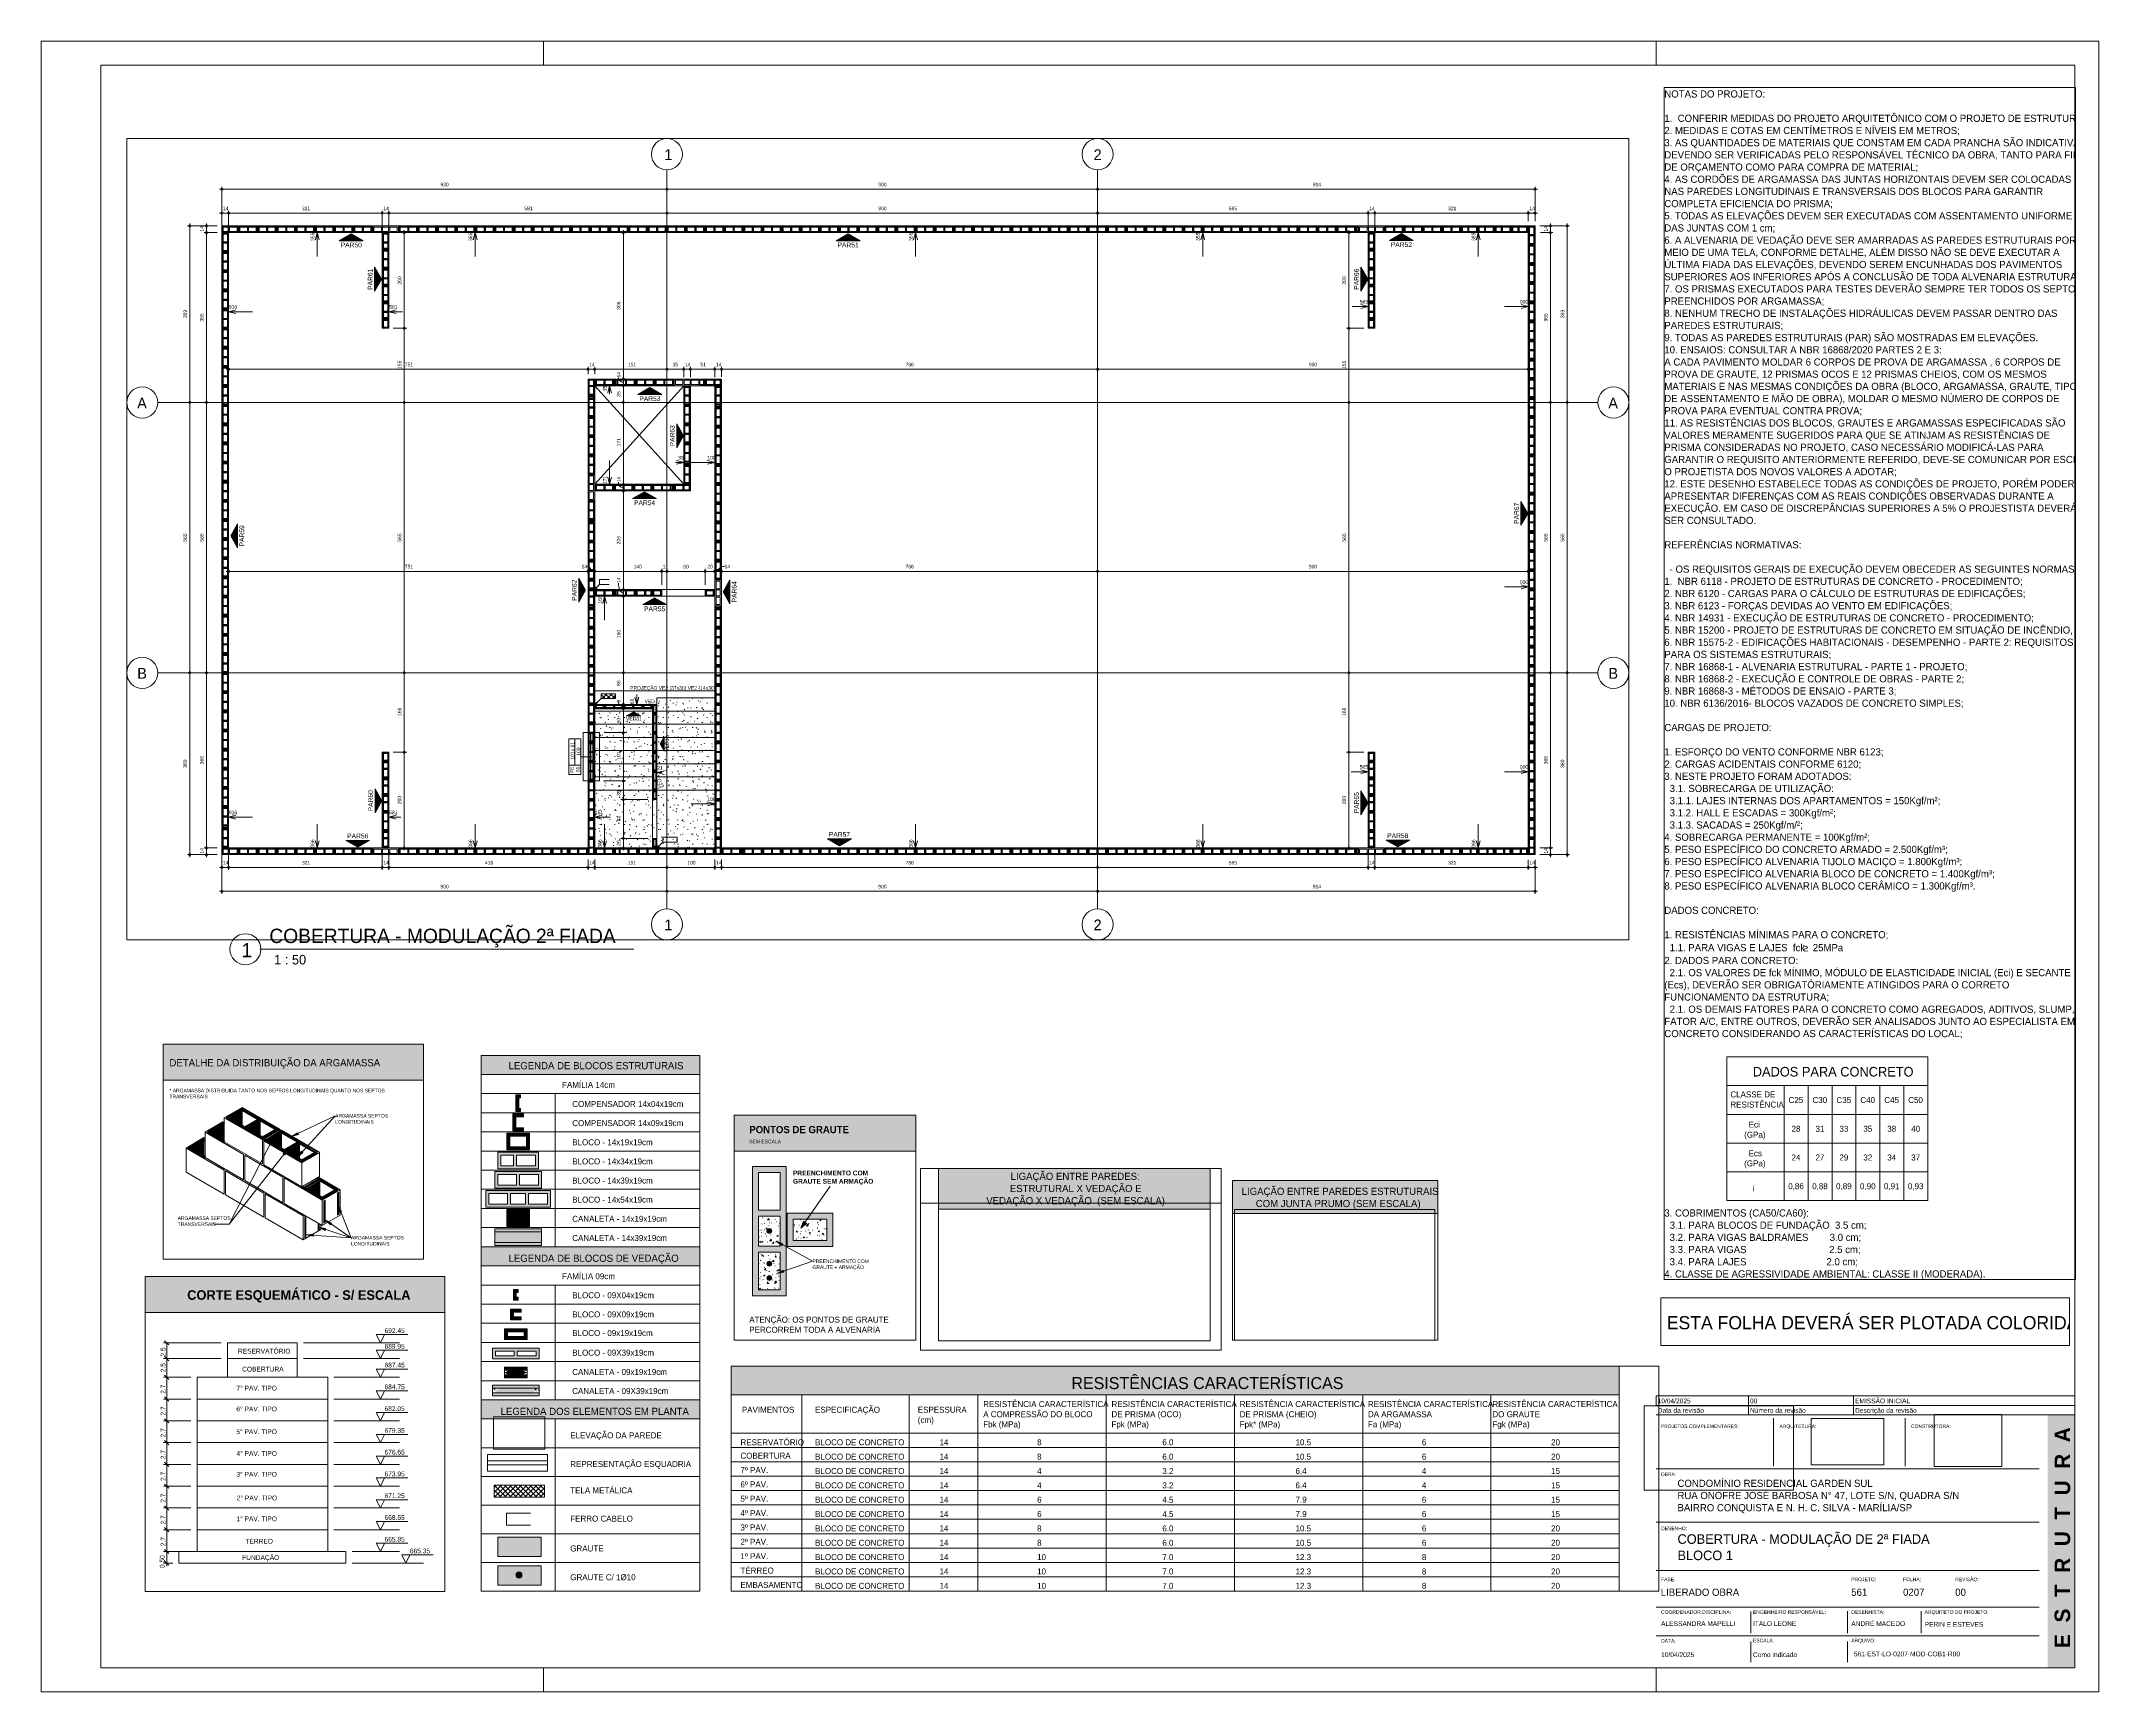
# Paper-space layout 'Layout1' of a CAD drawing. Header units: centimetres. Extents: x 15.9 to 101.9, y 47.8 to 116.8.
# The model-space entities are those that its viewports show. They can reach past a viewport. Long polylines and large blocks are cut down to what shows.
import ezdxf

# ---------------------------------------------------------------- set-up
doc = ezdxf.new("R2010")
doc.units = ezdxf.units.CM
for name, pattern in [('Linha de eixo', [2.2225, 1.27, -0.3175, 0.3175, -0.3175]), ('Pontilhada', [0.6, 0, -0.6]), ('Projeção', [0.396875, 0.238125, -0.15875]), ('Tracejada', [0.635, 0.3175, -0.3175])]:
    doc.linetypes.add(name, pattern=pattern)
for name, color, linetype, lineweight, true_color in [('A-ANNO-DIMS-1', 1, 'Continuous', 9, 0xff0000), ('A-DETL-1', 1, 'Continuous', 9, 0xff0000), ('A-DETL-GENF-1', 16, 'Continuous', 9, 0x800000), ('A-DETL-GENF-2', 1, 'Continuous', 9, 0xff0000), ('A-DETL-GENF-3', 9, 'Continuous', 9, 0xc0c0c0), ('A-DETL-GENF-4', 3, 'Continuous', 9, 0x00ff00), ('A-DETL-GENF-5', 11, 'Continuous', 9, 0xff8080), ('A-DETL-GENF-6', 254, 'Continuous', 9, 0xcdcdcd), ('A-DETL-GENF-7', 6, 'Continuous', 9, 0xff00ff), ('A-DETL-GENF-8', 250, 'Continuous', 9, 0x363636), ('A-DETL-GENF-9', 30, 'Continuous', 9, 0xff8000), ('A-GLAZ-1', 1, 'Continuous', 9, 0xff0000), ('G-ANNO-SYMB-1', 251, 'Continuous', 9, 0x646464), ('G-ANNO-TEXT-1', 1, 'Continuous', 9, 0xff0000), ('S-BEAM-1', 136, 'Continuous', 9, 0x008080), ('S-BEAM-10', 51, 'Continuous', 9, 0xffff6a), ('S-BEAM-3', 9, 'Continuous', 9, 0xc0c0c0), ('S-BEAM-4', 98, 'Continuous', 9, 0x004000), ('S-BEAM-5', 6, 'Continuous', 9, 0xff00ff), ('S-BEAM-6', 7, 'Pontilhada', 9, 0xffffff), ('S-BEAM-7', 116, 'Continuous', 9, 0x008040), ('S-BEAM-8', 142, 'Continuous', 9, 0x0080c0), ('S-BEAM-9', 1, 'Continuous', 9, 0xff0000)]:
    doc.layers.add(name, color=color, linetype=linetype, lineweight=lineweight, true_color=true_color)
for name, color, linetype, lineweight in [('A-ANNO-DIMS-50', 7, 'Continuous', 9), ('A-DETL', 7, 'Continuous', 9), ('A-DETL-GENF', 7, 'Continuous', 9), ('A-DETL-THIN', 7, 'Continuous', 9), ('A-FLOR-OVHD', 7, 'Projeção', 9), ('A-GLAZ-IDEN', 7, 'Continuous', 18), ('A-GLAZ-IDEN-1', 7, 'Continuous', 9), ('A-WALL-1', 7, 'Continuous', 20), ('G-ANNO-REFR', 7, 'Tracejada', 9), ('G-ANNO-SCHD', 7, 'Continuous', 9), ('G-ANNO-SYMB', 7, 'Continuous', 9), ('G-ANNO-TEXT', 7, 'Continuous', 9), ('G-ANNO-TEXT-2', 7, 'Continuous', 18), ('G-ANNO-TTLB', 7, 'Continuous', 18), ('G-ANNO-TTLB-THIN', 7, 'Continuous', 18), ('S-BEAM', 7, 'Continuous', 9), ('S-BEAM-2', 7, 'Continuous', 13), ('S-GRID-1', 7, 'Linha de eixo', 9), ('S-GRID-IDEN', 7, 'Continuous', 9), ('S-STRS', 7, 'Continuous', 9), ('S-STRS-1', 7, 'Projeção', 9)]:
    doc.layers.add(name, color=color, linetype=linetype, lineweight=lineweight)
doc.layers.add('G-ANNO-NPLT', color=7, linetype='Continuous', plot=False)
doc.styles.add('Arial', font='arial.ttf', dxfattribs={"height": 10})
doc.styles.add('Arial_1', font='arial.ttf', dxfattribs={"height": 7.5})
doc.styles.add('Bahnschrift', font='', dxfattribs={"height": 15})
doc.styles.add('Bahnschrift_1', font='', dxfattribs={"height": 20})
doc.styles.add('Bahnschrift_10', font='', dxfattribs={"height": 60})
doc.styles.add('Bahnschrift_11', font='', dxfattribs={"height": 22.5})
doc.styles.add('Bahnschrift_12', font='', dxfattribs={"height": 7.5})
doc.styles.add('Bahnschrift_13', font='', dxfattribs={"height": 0.15})
doc.styles.add('Bahnschrift_14', font='', dxfattribs={"height": 0.2})
doc.styles.add('Bahnschrift_15', font='', dxfattribs={"height": 0.3})
doc.styles.add('Bahnschrift_16', font='', dxfattribs={"height": 0.4})
doc.styles.add('Bahnschrift_17', font='', dxfattribs={"height": 0.6})
doc.styles.add('Bahnschrift_2', font='', dxfattribs={"height": 12.5})
doc.styles.add('Bahnschrift_3', font='', dxfattribs={"height": 27.5})
doc.styles.add('Bahnschrift_4', font='', dxfattribs={"height": 30})
doc.styles.add('Bahnschrift_5', font='', dxfattribs={"height": 1.5})
doc.styles.add('Bahnschrift_6', font='', dxfattribs={"height": 2.5})
doc.styles.add('Bahnschrift_7', font='', dxfattribs={"height": 6.25})
doc.styles.add('Bahnschrift_8', font='', dxfattribs={"height": 5})
doc.styles.add('Bahnschrift_9', font='', dxfattribs={"height": 6})
doc.styles.add('Bahnschrift_B', font='', dxfattribs={"height": 2})
doc.styles.add('Bahnschrift_B_1', font='', dxfattribs={"height": 3})
doc.styles.add('Bahnschrift_B_2', font='', dxfattribs={"height": 40})
doc.styles.add('Bahnschrift_B_3', font='', dxfattribs={"height": 0.65})
doc.styles.add('Segoe UI Symbol', font='seguisym.ttf', dxfattribs={"height": 15})
doc.styles.get('Bahnschrift').set_extended_font_data('Bahnschrift')
doc.styles.get('Bahnschrift_1').set_extended_font_data('Bahnschrift')
doc.styles.get('Bahnschrift_10').set_extended_font_data('Bahnschrift')
doc.styles.get('Bahnschrift_11').set_extended_font_data('Bahnschrift')
doc.styles.get('Bahnschrift_12').set_extended_font_data('Bahnschrift')
doc.styles.get('Bahnschrift_13').set_extended_font_data('Bahnschrift')
doc.styles.get('Bahnschrift_14').set_extended_font_data('Bahnschrift')
doc.styles.get('Bahnschrift_15').set_extended_font_data('Bahnschrift')
doc.styles.get('Bahnschrift_16').set_extended_font_data('Bahnschrift')
doc.styles.get('Bahnschrift_17').set_extended_font_data('Bahnschrift')
doc.styles.get('Bahnschrift_2').set_extended_font_data('Bahnschrift')
doc.styles.get('Bahnschrift_3').set_extended_font_data('Bahnschrift')
doc.styles.get('Bahnschrift_4').set_extended_font_data('Bahnschrift')
doc.styles.get('Bahnschrift_5').set_extended_font_data('Bahnschrift')
doc.styles.get('Bahnschrift_6').set_extended_font_data('Bahnschrift')
doc.styles.get('Bahnschrift_7').set_extended_font_data('Bahnschrift')
doc.styles.get('Bahnschrift_8').set_extended_font_data('Bahnschrift')
doc.styles.get('Bahnschrift_9').set_extended_font_data('Bahnschrift')
doc.styles.get('Bahnschrift_B').set_extended_font_data('Bahnschrift', bold=True)
doc.styles.get('Bahnschrift_B_1').set_extended_font_data('Bahnschrift', bold=True)
doc.styles.get('Bahnschrift_B_2').set_extended_font_data('Bahnschrift', bold=True)
doc.styles.get('Bahnschrift_B_3').set_extended_font_data('Bahnschrift', bold=True)
doc.dimstyles.new('COTA_ACUMULADA', dxfattribs={"dimscale": 30.48, "dimtxt": 8.33133, "dimasz": 0.049213, "dimexe": 0, "dimexo": 0.0625, "dimgap": 0.131234, "dimtad": 0, "dimjust": 2, "dimdec": 0, "dimzin": 0, "dimdsep": 46, "dimtxsty": 'Bahnschrift_12', "dimblk1": 'NONE', "dimblk2": 'OPEN30', "dimsah": 1, "dimcen": 0.09, "dimse1": 1, "dimsd1": 1, "dimazin": 0, "dimtfac": 1, "dimtdec": 4, "dimtix": 1, "dimtmove": 2, "dimatfit": 3, "dimfxl": 0, "dimfxlon": 1, "dimtvp": 1, "dimtolj": 1, "dimtzin": 0, "dimarcsym": 2})
doc.dimstyles.new('Linear_-_2_mm_Arial', dxfattribs={"dimscale": 30.48, "dimtxt": 8.33133, "dimasz": 0.393701, "dimexe": 0.164042, "dimexo": 0.328084, "dimgap": 0.131234, "dimtad": 1, "dimdec": 0, "dimzin": 0, "dimdsep": 46, "dimtxsty": 'Bahnschrift_12', "dimblk1": 'DOTSMALL', "dimblk2": 'DOTSMALL', "dimsah": 1, "dimcen": 0.09, "dimdle": 0.164042, "dimazin": 0, "dimtfac": 1, "dimtdec": 4, "dimtix": 1, "dimtmove": 0, "dimatfit": 3, "dimfxl": 1, "dimtvp": 1, "dimtolj": 1, "dimtzin": 0, "dimarcsym": 2})
doc.dimstyles.new('Linear_-_2_mm_Arial_1', dxfattribs={"dimscale": 30.48, "dimtxt": 8.33133, "dimasz": 0.393701, "dimexe": 0.164042, "dimexo": 0.328084, "dimgap": 0.131234, "dimtad": 1, "dimdec": 0, "dimzin": 0, "dimdsep": 46, "dimtxsty": 'Bahnschrift_12', "dimblk1": 'DOTSMALL', "dimblk2": 'DOTSMALL', "dimsah": 1, "dimcen": 0.09, "dimdle": 0.164042, "dimazin": 0, "dimtfac": 1, "dimtdec": 4, "dimtix": 1, "dimtmove": 1, "dimatfit": 3, "dimfxl": 1, "dimtvp": 1, "dimtolj": 1, "dimtzin": 0, "dimarcsym": 2})
doc.dimstyles.new('Linear_-_2_mm_Arial_2', dxfattribs={"dimscale": 30.48, "dimtxt": 8.33133, "dimasz": 0.393701, "dimexe": 0.164042, "dimexo": 0.328084, "dimgap": 0.131234, "dimtad": 1, "dimdec": 0, "dimzin": 0, "dimdsep": 46, "dimtxsty": 'Bahnschrift_12', "dimblk1": 'DOTSMALL', "dimblk2": 'DOTSMALL', "dimsah": 1, "dimcen": 0.09, "dimdle": 0.164042, "dimazin": 0, "dimtfac": 1, "dimtdec": 4, "dimtix": 1, "dimtmove": 2, "dimatfit": 3, "dimfxl": 1, "dimtvp": 1, "dimtolj": 1, "dimtzin": 0, "dimarcsym": 2})
picture_1 = doc.add_image_def('image4.jpg', size_in_pixel=(659, 422))
picture_2 = doc.add_image_def('image5.jpg', size_in_pixel=(759, 584))
picture_3 = doc.add_image_def('image6.png', size_in_pixel=(907, 511))
picture_4 = doc.add_image_def('image1.jpg', size_in_pixel=(246, 153))
picture_5 = doc.add_image_def('image2.pdf', size_in_pixel=(1438, 936))
picture_6 = doc.add_image_def('image3.pdf', size_in_pixel=(2157, 1053))
pattern_1 = [(50, (3202.3563, 0), (5.46546, -0.47795), [0.5715, -6.287]), (355, (3202.356, 0), (-1.05745, 5.73197), [0.4572, -5.029]), (100.451, (3202.8117, -0.04), (4.40812, 5.25377), [0.4857, -5.343]), (46.184, (3202.356, 1.524), (8.13195, -1.2613), [0.85725, -9.43]), (96.636, (3203.034, 1.419), (7.12193, 7.42275), [0.72855, -8.014]), (351.184, (3202.356, 1.524), (7.12183, 7.4232), [0.6858, -7.544]), (21, (3203.1183, 1.143), (4.54848, -3.06773), [0.5715, -6.286]), (326, (3203.118, 1.143), (1.85405, 5.52596), [0.4572, -5.029]), (71.451, (3203.4973, 0.8873), (6.40251, 2.45795), [0.4857, -5.343]), (37.5, (3202.3563, 0), (0.092908, 2.536775), [0.10058, -4.868, 0.10058, -5.005, -5.048]), (37.5, (3202.3563, 0), (0.092908, 2.536775), [-10.074, 0.10058, -4.948]), (7.5, (3202.3563, 0), (2.00487, 3.0054), [0.10058, -2.81, 0.10058, -4.753, -1.924]), (7.5, (3202.3563, 0), (2.00487, 3.0054), [-7.765, 0.10058, -1.823]), (327.5, (3200.6573, 0), (4.067897, -0.171545), [0.10058, -1.804, 0.10058, -5.843, -7.887]), (327.5, (3200.6573, 0), (4.067897, -0.171545), [-7.849, 0.10058, -7.786]), (317.5, (3199.8953, 0), (4.4441, 0.76309), [0.10058, -2.376, 0.10058, -3.847, -5.601]), (317.5, (3199.8953, 0), (4.4441, 0.76309), [-6.424, 0.10058, -5.5])]
pattern_2 = [(50, (0, 0), (10.9309, -0.9559), [1.143, -12.573]), (355, (0, 0), (-2.115, 11.46295), [0.9144, -10.058]), (100.451, (0.911, -0.08), (8.81643, 10.50655), [0.9714, -10.685]), (46.184, (0, 3.048), (16.2653, -2.5226), [1.715, -18.86]), (96.636, (1.355, 2.838), (14.2439, 14.8455), [1.457, -16.028]), (351.184, (0, 3.048), (14.2445, 14.8452), [1.372, -15.088]), (21, (1.524, 2.286), (9.09697, -6.13545), [1.143, -12.573]), (326, (1.524, 2.286), (3.70754, 11.0511), [0.9144, -10.058]), (71.451, (2.282, 1.775), (12.8047, 4.91495), [0.9714, -10.685]), (37.5, (0, 0), (0.18502, 5.07294), [0.20117, -9.735, 0.20117, -10.01, -10.096]), (37.5, (0, 0), (0.18502, 5.07294), [-20.147, 0.20117, -9.895]), (7.5, (0, 0), (4.00875, 6.01067), [0.20117, -5.621, 0.20117, -9.507, -3.848]), (7.5, (0, 0), (4.00875, 6.01067), [-15.53, 0.20117, -3.647]), (327.5, (-3.399, 0), (8.135256, -0.34393), [0.20117, -3.609, 0.20117, -11.686, -15.773]), (327.5, (-3.399, 0), (8.135256, -0.34393), [-15.697, 0.20117, -15.572]), (317.5, (-4.923, 0), (8.88753, 1.52544), [0.20117, -4.752, 0.20117, -7.693, -11.201]), (317.5, (-4.923, 0), (8.88753, 1.52544), [-12.847, 0.20117, -11])]
pattern_3 = [(0, (12399.102, 0), (40.64, 10.16), [1.676, -28.804, 1.676, -28.804, -162.56]), (0, (12399.102, 0), (40.64, 10.16), [-60.96, 1.676, -59.284, 1.676, -28.804, -71.12]), (0, (12399.102, 0), (40.64, 10.16), [-152.4, 1.676, -18.644, 1.676, -49.124]), (120, (12414.342, 5.08), (-29.11882, 30.11527), [1.676, -28.804, 1.676, -28.804, -162.56]), (120, (12414.342, 5.08), (-29.11882, 30.11527), [-60.96, 1.676, -59.284, 1.676, -28.804, -71.12]), (120, (12414.342, 5.08), (-29.11882, 30.11527), [-152.4, 1.676, -18.644, 1.676, -49.124]), (240, (12419.422, 25.4), (-11.52118, -40.27527), [1.676, -28.804, 1.676, -28.804, -162.56]), (240, (12419.422, 25.4), (-11.52118, -40.27527), [-60.96, 1.676, -59.284, 1.676, -28.804, -71.12]), (240, (12419.422, 25.4), (-11.52118, -40.27527), [-152.4, 1.676, -18.644, 1.676, -49.124])]

# ---------------------------------------------------------------- blocks, each defined once
blk = doc.blocks.new('FOLHA PARAMÉTRICA - LEONE ENGENHARIA - FOLHA COMPLETA-3296224-COBERTURA - MODULAÇÃO DE 2ª FIADA                                     BLOCO 1')
at = {"layer": 'G-ANNO-TTLB', "lineweight": 9, "true_color": 0xb5d1e8}
blk.add_hatch(color=254, dxfattribs=at).paths.add_polyline_path([(100.928, 48.818), (99.789, 48.818), (99.789, 59.394), (100.928, 59.394)])
at = {"layer": 'G-ANNO-TTLB', "color": 9, "lineweight": 9, "true_color": 0xc0c0c0}
for p, q in [((15.928, 47.818), (15.928, 116.818)), ((15.928, 116.818), (101.928, 116.818)), ((15.928, 116.818), (15.928, 47.818)), ((101.928, 116.818), (15.928, 116.818)), ((15.928, 116.818), (15.928, 47.818)), ((101.928, 116.818), (15.928, 116.818)), ((36.928, 115.818), (36.928, 116.818)), ((83.428, 115.818), (83.428, 116.818)), ((101.928, 116.818), (101.928, 47.818)), ((18.428, 48.818), (18.428, 115.818)), ((18.428, 115.818), (100.928, 115.818)), ((83.428, 115.818), (100.928, 115.818)), ((100.928, 115.818), (100.928, 48.818)), ((88.328, 57.253), (88.328, 59.253)), ((93.828, 57.253), (93.828, 59.253)), ((83.428, 57.139), (99.428, 57.139)), ((83.428, 54.917), (99.428, 54.917)), ((99.428, 52.897), (83.428, 52.897)), ((99.428, 51.362), (83.428, 51.362)), ((87.382, 50.269), (87.382, 51.183)), ((91.428, 50.269), (91.428, 51.188)), ((94.496, 50.269), (94.496, 51.188)), ((99.428, 50.162), (83.428, 50.162)), ((87.382, 49.064), (87.382, 49.923)), ((91.428, 49.064), (91.428, 49.923)), ((100.928, 48.818), (18.428, 48.818)), ((36.928, 47.818), (36.928, 48.818)), ((83.428, 47.818), (83.428, 48.818)), ((101.928, 47.818), (15.928, 47.818))]:
    blk.add_line(p, q, dxfattribs=at)
at = {"layer": 'G-ANNO-TTLB-THIN'}
for p, q in [((100.928, 116.818), (101.928, 116.818)), ((101.928, 47.818), (101.928, 116.818)), ((101.928, 47.818), (101.928, 116.818)), ((15.928, 47.818), (101.928, 47.818))]:
    blk.add_line(p, q, dxfattribs=at)
at = {"layer": 'G-ANNO-TTLB', "color": 54, "lineweight": 9, "true_color": 0xaab11b, "char_height": 0.15, "attachment_point": 1, "style": 'Bahnschrift_13'}
for s, insert, width in [('PROJETOS COMPLEMENTARES:', (83.62, 58.993), 3.63966), ('ARQUITETURA:', (88.58, 58.993), 1.69958), ('CONSTRUTORA:', (94.08, 58.993), 1.8038), ('OBRA:', (83.62, 56.985), 0.72954), ('DESENHO:', (83.635, 54.726), 1.21055), ('FASE:', (83.633, 52.594), 0.68143), ('PROJETO:', (91.58, 52.594), 1.12236), ('FOLHA:', (93.746, 52.594), 0.85781), ('REVISÃO:', (95.926, 52.594), 1.09831), ('COORDENADOR DISCIPLINA:', (83.633, 51.229), 3.31899), ('ENGENHEIRO RESPONSÁVEL:', (87.474, 51.229), 3.45527), ('DESENHISTA:', (91.58, 51.229), 1.56329), ('ARQUITETO DO PROJETO:', (94.648, 51.229), 2.91013), ('DATA:', (83.633, 50.024), 0.68143), ('ESCALA:', (87.474, 50.038), 1.01013), ('ARQUIVO:', (91.58, 50.038), 1.12236)]:
    blk.add_mtext(s, dxfattribs=dict(at, insert=insert, width=width))
at = {"layer": 'G-ANNO-TTLB', "color": 7, "lineweight": 9, "true_color": 0xfefefe, "insert": (100.079, 49.655), "char_height": 0.65, "width": 10.81476, "attachment_point": 1, "rotation": 90, "style": 'Bahnschrift_B_3'}
blk.add_mtext('E  S  T  R  U  T  U  R  A', dxfattribs=at)
at = {"layer": 'G-ANNO-TTLB', "lineweight": 9, "insert": (83.633, 50.77), "char_height": 0.2, "width": 3.7038, "attachment_point": 1, "style": 'Bahnschrift_14'}
blk.add_mtext('ALESSANDRA MAPELLI', dxfattribs=at)
at = {"layer": 'G-ANNO-TTLB'}
image = blk.add_image(picture_3, insert=(82.92, 56.248), size_in_units=(6.25, 3.521), dxfattribs=at)
image.dxf.flags = 7
blk = doc.blocks.new('Viewport - M_Título da vista-24317-COBERTURA - MODULAÇÃO DE 2ª FIADA                                     BLOCO 1')
at = {"layer": 'G-ANNO-TTLB', "lineweight": 9}
for start, end in [(360, 180), (180, 0)]:
    blk.add_arc((-0.6, 0), 0.65, start, end, dxfattribs=at)
blk = doc.blocks.new('Family - ___-3152218-LEGENDA')
at = {"layer": 'S-BEAM-1'}
blk.add_hatch(color=256, dxfattribs=at).paths.add_polyline_path([(44.81, 17.19), (44.81, 19.69), (38.31, 19.69), (38.31, 28.69), (44.81, 28.69), (44.81, 31.19), (35.81, 31.19), (35.81, 17.19), (41.56, 17.19)])
at = {"layer": 'A-DETL-GENF'}
for p, q in [((35.81, 31.19), (35.81, 24.19)), ((40.31, 31.19), (35.81, 31.19)), ((38.31, 19.69), (38.31, 28.69)), ((38.31, 28.69), (44.81, 28.69)), ((44.81, 31.19), (40.31, 31.19)), ((44.81, 28.69), (44.81, 31.19)), ((35.81, 24.19), (35.81, 17.19)), ((44.81, 19.69), (38.31, 19.69)), ((44.81, 17.19), (44.81, 19.69)), ((35.81, 17.19), (40.31, 17.19)), ((40.31, 17.19), (44.81, 17.19))]:
    blk.add_line(p, q, dxfattribs=at)
at = {"layer": 'S-BEAM-2'}
for p, q in [((44.81, 31.19), (35.81, 31.19)), ((35.81, 18.44), (35.81, 29.94)), ((44.81, 31.19), (44.81, 28.69)), ((44.81, 17.19), (44.81, 19.69)), ((35.81, 17.19), (44.81, 17.19))]:
    blk.add_line(p, q, dxfattribs=at)
at = {"layer": 'S-BEAM-3'}
for p, q in [((38.31, 28.69), (44.81, 28.69)), ((38.31, 19.69), (38.31, 28.69)), ((44.81, 19.69), (38.31, 19.69))]:
    blk.add_line(p, q, dxfattribs=at)
blk = doc.blocks.new('Family - ___-3152220-LEGENDA')
at = {"layer": 'S-BEAM-3'}
h = blk.add_hatch(color=256, dxfattribs=at)
h.paths.add_polyline_path([(59.81, -30.81), (59.81, -16.81), (20.81, -16.81), (20.81, -30.81), (55.04, -30.81)])
h.paths.add_polyline_path([(39.06, -28.31), (23.31, -28.31), (23.31, -19.31), (39.06, -19.31), (39.06, -26.59)])
h.paths.add_polyline_path([(57.31, -28.31), (41.56, -28.31), (41.56, -19.31), (57.31, -19.31), (57.31, -26.59)])
at = {"layer": 'A-DETL-GENF'}
for p, q in [((59.81, -16.81), (20.81, -16.81)), ((20.81, -16.81), (20.81, -23.81)), ((59.81, -23.81), (59.81, -16.81)), ((20.81, -23.81), (20.81, -30.81)), ((23.31, -28.31), (23.31, -19.31)), ((23.31, -19.31), (39.06, -19.31)), ((39.06, -19.31), (39.06, -28.31)), ((41.56, -28.31), (41.56, -19.31)), ((41.56, -19.31), (57.31, -19.31)), ((57.31, -19.31), (57.31, -28.31)), ((59.81, -30.81), (59.81, -23.81)), ((20.81, -30.81), (59.81, -30.81)), ((39.06, -28.31), (23.31, -28.31)), ((57.31, -28.31), (41.56, -28.31))]:
    blk.add_line(p, q, dxfattribs=at)
at = {"layer": 'S-BEAM-2'}
for p, q in [((20.81, -16.81), (20.81, -30.81)), ((59.81, -16.81), (20.81, -16.81)), ((59.81, -30.81), (59.81, -16.81)), ((20.81, -29.56), (20.81, -18.06)), ((59.81, -18.06), (59.81, -29.56)), ((20.81, -30.81), (59.81, -30.81))]:
    blk.add_line(p, q, dxfattribs=at)
at = {"layer": 'S-BEAM-3'}
for p, q in [((23.31, -19.31), (39.06, -19.31)), ((23.31, -28.31), (23.31, -19.31)), ((39.06, -19.31), (39.06, -28.31)), ((41.56, -19.31), (57.31, -19.31)), ((41.56, -28.31), (41.56, -19.31)), ((57.31, -19.31), (57.31, -28.31)), ((39.06, -28.31), (23.31, -28.31)), ((57.31, -28.31), (41.56, -28.31))]:
    blk.add_line(p, q, dxfattribs=at)
blk = doc.blocks.new('Family - ___-3152328-LEGENDA')
at = {"layer": 'S-BEAM-4'}
h = blk.add_hatch(color=256, dxfattribs=at)
h.paths.add_polyline_path([(30.81, -46.81), (67.31, -46.81), (67.31, -32.81), (13.31, -32.81), (13.31, -46.81), (20.81, -46.81)])
h.paths.add_polyline_path([(64.81, -44.31), (49.06, -44.31), (49.06, -35.31), (64.81, -35.31)])
h.paths.add_polyline_path([(40.31, -44.31), (34.06, -44.31), (34.06, -35.31), (46.56, -35.31), (46.56, -44.31)])
h.paths.add_polyline_path([(30.81, -44.31), (15.81, -44.31), (15.81, -35.31), (31.56, -35.31), (31.56, -44.31)])
at = {"layer": 'A-DETL-GENF'}
for p, q in [((13.31, -32.81), (13.31, -39.81)), ((40.31, -32.81), (13.31, -32.81)), ((67.31, -32.81), (40.31, -32.81)), ((67.31, -39.81), (67.31, -32.81)), ((13.31, -39.81), (13.31, -46.81)), ((15.81, -44.31), (15.81, -35.31)), ((15.81, -35.31), (31.56, -35.31)), ((31.56, -35.31), (31.56, -44.31)), ((34.06, -35.31), (46.56, -35.31)), ((34.06, -44.31), (34.06, -35.31)), ((46.56, -35.31), (46.56, -44.31)), ((49.06, -44.31), (49.06, -35.31)), ((49.06, -35.31), (64.81, -35.31)), ((64.81, -35.31), (64.81, -44.31)), ((67.31, -46.81), (67.31, -39.81)), ((13.31, -46.81), (40.31, -46.81)), ((31.56, -44.31), (15.81, -44.31)), ((46.56, -44.31), (34.06, -44.31)), ((40.31, -46.81), (67.31, -46.81)), ((64.81, -44.31), (49.06, -44.31))]:
    blk.add_line(p, q, dxfattribs=at)
at = {"layer": 'S-BEAM-2'}
for p, q in [((13.31, -32.81), (13.31, -46.81)), ((67.31, -32.81), (13.31, -32.81)), ((13.31, -45.56), (13.31, -34.06)), ((67.31, -46.81), (67.31, -32.81)), ((67.31, -34.06), (67.31, -45.56)), ((13.31, -46.81), (67.31, -46.81))]:
    blk.add_line(p, q, dxfattribs=at)
at = {"layer": 'S-BEAM-3'}
for p, q in [((15.81, -35.31), (31.56, -35.31)), ((15.81, -44.31), (15.81, -35.31)), ((31.56, -35.31), (31.56, -44.31)), ((34.06, -35.31), (46.56, -35.31)), ((34.06, -44.31), (34.06, -35.31)), ((46.56, -35.31), (46.56, -44.31)), ((49.06, -35.31), (64.81, -35.31)), ((49.06, -44.31), (49.06, -35.31)), ((64.81, -35.31), (64.81, -44.31)), ((31.56, -44.31), (15.81, -44.31)), ((46.56, -44.31), (34.06, -44.31)), ((64.81, -44.31), (49.06, -44.31))]:
    blk.add_line(p, q, dxfattribs=at)
blk = doc.blocks.new('Family - ___-3152348-LEGENDA')
at = {"layer": 'A-DETL-GENF-7'}
h = blk.add_hatch(color=256, dxfattribs=at)
h.paths.add_polyline_path([(28.81, -182.99), (33.03, -182.99), (38.31, -180.49), (28.81, -180.49)])
h.paths.add_polyline_path([(47.81, -182.99), (47.81, -180.49), (38.31, -180.49), (43.59, -182.99)])
blk.add_hatch(color=256, dxfattribs=at).paths.add_polyline_path([(38.31, -189.49), (47.81, -184.99), (38.31, -180.49), (28.81, -184.99)])
at = {"layer": 'A-DETL-GENF-8'}
h = blk.add_hatch(dxfattribs=at)
h.set_pattern_fill('FP_2', color=256, style=0, pattern_type=2)
h.set_pattern_definition(pattern_2)
h.paths.add_polyline_path([(43.59, -186.99), (47.81, -186.99), (47.81, -184.99)])
h.paths.add_polyline_path([(28.81, -184.99), (33.03, -182.99), (28.81, -182.99)])
h.paths.add_polyline_path([(33.03, -186.99), (28.81, -184.99), (28.81, -186.99)])
h.paths.add_polyline_path([(47.81, -184.99), (47.81, -182.99), (43.59, -182.99)])
at = {"layer": 'S-BEAM-5'}
h = blk.add_hatch(color=256, dxfattribs=at)
h.paths.add_polyline_path([(38.31, -189.49), (33.03, -186.99), (28.81, -186.99), (28.81, -189.49)])
h.paths.add_polyline_path([(47.81, -189.49), (47.81, -186.99), (43.59, -186.99), (38.31, -189.49)])
at = {"layer": 'A-DETL-GENF'}
for p, q in [((47.81, -180.49), (28.81, -180.49)), ((28.81, -180.49), (28.81, -182.99)), ((28.81, -180.49), (28.81, -184.99)), ((38.31, -180.49), (28.81, -180.49)), ((47.81, -180.49), (38.31, -180.49)), ((47.81, -182.99), (47.81, -180.49)), ((47.81, -184.99), (47.81, -180.49)), ((28.81, -182.99), (47.81, -182.99)), ((28.81, -184.99), (28.81, -189.49)), ((47.81, -186.99), (28.81, -186.99)), ((28.81, -186.99), (28.81, -189.49)), ((47.81, -189.49), (47.81, -184.99)), ((47.81, -189.49), (47.81, -186.99)), ((28.81, -189.49), (47.81, -189.49)), ((28.81, -189.49), (38.31, -189.49)), ((38.31, -189.49), (47.81, -189.49))]:
    blk.add_line(p, q, dxfattribs=at)
at = {"layer": 'S-BEAM-2'}
for p, q in [((28.81, -182.99), (47.81, -182.99)), ((28.81, -182.99), (28.81, -186.99)), ((28.81, -186.99), (47.81, -186.99)), ((47.81, -186.99), (47.81, -182.99))]:
    blk.add_line(p, q, dxfattribs=at)
at = {"layer": 'S-BEAM-6'}
for p, q in [((47.81, -182.99), (28.81, -182.99)), ((28.81, -182.99), (28.81, -186.99)), ((28.81, -186.99), (47.81, -186.99)), ((47.81, -186.99), (47.81, -182.99))]:
    blk.add_line(p, q, dxfattribs=at)
blk = doc.blocks.new('Family - ___-3152353-LEGENDA')
at = {"layer": 'A-DETL-GENF-7'}
h = blk.add_hatch(color=256, dxfattribs=at)
h.paths.add_polyline_path([(38.31, -195.58), (18.81, -195.58), (18.81, -198.08), (27.48, -198.08)])
h.paths.add_polyline_path([(49.14, -198.08), (57.81, -198.08), (57.81, -195.58), (38.31, -195.58)])
blk.add_hatch(color=256, dxfattribs=at).paths.add_polyline_path([(38.31, -204.58), (57.81, -200.08), (38.31, -195.58), (18.81, -200.08)])
at = {"layer": 'A-DETL-GENF-8'}
h = blk.add_hatch(dxfattribs=at)
h.set_pattern_fill('FP_2', color=256, style=0, pattern_type=2)
h.set_pattern_definition(pattern_2)
h.paths.add_polyline_path([(57.81, -202.08), (57.81, -200.08), (49.14, -202.08)])
h.paths.add_polyline_path([(18.81, -200.08), (27.48, -198.08), (18.81, -198.08)])
h.paths.add_polyline_path([(27.48, -202.08), (18.81, -200.08), (18.81, -202.08)])
h.paths.add_polyline_path([(57.81, -200.08), (57.81, -198.08), (49.14, -198.08)])
at = {"layer": 'S-BEAM-5'}
h = blk.add_hatch(color=256, dxfattribs=at)
h.paths.add_polyline_path([(18.81, -204.58), (38.31, -204.58), (27.48, -202.08), (18.81, -202.08)])
h.paths.add_polyline_path([(38.31, -204.58), (57.81, -204.58), (57.81, -202.08), (49.14, -202.08)])
at = {"layer": 'A-DETL-GENF'}
for p, q in [((57.81, -195.58), (18.81, -195.58)), ((18.81, -195.58), (18.81, -198.08)), ((18.81, -195.58), (18.81, -200.08)), ((38.31, -195.58), (18.81, -195.58)), ((57.81, -195.58), (38.31, -195.58)), ((57.81, -198.08), (57.81, -195.58)), ((57.81, -200.08), (57.81, -195.58)), ((18.81, -198.08), (57.81, -198.08)), ((18.81, -200.08), (18.81, -204.58)), ((57.81, -202.08), (18.81, -202.08)), ((18.81, -202.08), (18.81, -204.58)), ((18.81, -204.58), (57.81, -204.58)), ((18.81, -204.58), (38.31, -204.58)), ((38.31, -204.58), (57.81, -204.58)), ((57.81, -204.58), (57.81, -200.08)), ((57.81, -204.58), (57.81, -202.08))]:
    blk.add_line(p, q, dxfattribs=at)
at = {"layer": 'S-BEAM-2'}
for p, q in [((18.81, -198.08), (57.81, -198.08)), ((18.81, -198.08), (18.81, -202.08)), ((18.81, -202.08), (57.81, -202.08)), ((57.81, -202.08), (57.81, -198.08))]:
    blk.add_line(p, q, dxfattribs=at)
at = {"layer": 'S-BEAM-6'}
for p, q in [((57.81, -198.08), (18.81, -198.08)), ((18.81, -198.08), (18.81, -202.08)), ((18.81, -202.08), (57.81, -202.08)), ((57.81, -202.08), (57.81, -198.08))]:
    blk.add_line(p, q, dxfattribs=at)
blk = doc.blocks.new('Family - ___-3152369-LEGENDA')
at = {"layer": 'S-BEAM-7'}
blk.add_hatch(color=256, dxfattribs=at).paths.add_polyline_path([(42.31, 33.19), (42.31, 35.69), (40.81, 35.69), (40.81, 44.69), (42.31, 44.69), (42.31, 47.19), (38.31, 47.19), (38.31, 33.19), (41.91, 33.19)])
at = {"layer": 'A-DETL-GENF'}
for p, q in [((42.31, 47.19), (38.31, 47.19)), ((38.31, 47.19), (38.31, 40.19)), ((40.81, 44.69), (42.31, 44.69)), ((40.81, 35.69), (40.81, 44.69)), ((42.31, 44.69), (42.31, 47.19)), ((38.31, 40.19), (38.31, 33.19)), ((42.31, 35.69), (40.81, 35.69)), ((42.31, 33.19), (42.31, 35.69)), ((38.31, 33.19), (42.31, 33.19))]:
    blk.add_line(p, q, dxfattribs=at)
at = {"layer": 'S-BEAM-2'}
for p, q in [((42.31, 47.19), (38.31, 47.19)), ((38.31, 33.19), (38.31, 47.19)), ((42.31, 47.19), (42.31, 44.69)), ((42.31, 33.19), (42.31, 35.69)), ((38.31, 33.19), (42.31, 33.19))]:
    blk.add_line(p, q, dxfattribs=at)
at = {"layer": 'S-BEAM-3'}
for p, q in [((40.81, 35.69), (40.81, 44.69)), ((40.81, 44.69), (42.31, 44.69)), ((42.31, 35.69), (40.81, 35.69))]:
    blk.add_line(p, q, dxfattribs=at)
blk = doc.blocks.new('Family - ___-3152371-LEGENDA')
at = {"layer": 'S-BEAM-8'}
h = blk.add_hatch(color=256, dxfattribs=at)
h.paths.add_polyline_path([(40.31, -14.81), (57.31, -14.81), (57.31, -0.81), (23.31, -0.81), (23.31, -14.81), (39.06, -14.81)])
h.paths.add_polyline_path([(41.56, -12.31), (39.06, -12.31), (39.06, -3.31), (54.81, -3.31), (54.81, -12.31)])
h.paths.add_polyline_path([(36.56, -12.31), (25.81, -12.31), (25.81, -3.31), (36.56, -3.31), (36.56, -7.31)])
at = {"layer": 'A-DETL-GENF'}
for p, q in [((23.31, -0.81), (23.31, -7.81)), ((40.31, -0.81), (23.31, -0.81)), ((23.31, -7.81), (23.31, -14.81)), ((25.81, -12.31), (25.81, -3.31)), ((25.81, -3.31), (36.56, -3.31)), ((36.56, -3.31), (36.56, -12.31)), ((39.06, -3.31), (54.81, -3.31)), ((39.06, -12.31), (39.06, -3.31)), ((57.31, -0.81), (40.31, -0.81)), ((54.81, -3.31), (54.81, -12.31)), ((57.31, -7.81), (57.31, -0.81)), ((57.31, -14.81), (57.31, -7.81)), ((23.31, -14.81), (40.31, -14.81)), ((36.56, -12.31), (25.81, -12.31)), ((54.81, -12.31), (39.06, -12.31)), ((40.31, -14.81), (57.31, -14.81))]:
    blk.add_line(p, q, dxfattribs=at)
at = {"layer": 'S-BEAM-2'}
for p, q in [((23.31, -0.81), (23.31, -14.81)), ((57.31, -0.81), (23.31, -0.81)), ((23.31, -13.56), (23.31, -2.06)), ((57.31, -14.81), (57.31, -0.81)), ((57.31, -2.06), (57.31, -13.56)), ((23.31, -14.81), (57.31, -14.81))]:
    blk.add_line(p, q, dxfattribs=at)
at = {"layer": 'S-BEAM-3'}
for p, q in [((25.81, -3.31), (36.56, -3.31)), ((25.81, -12.31), (25.81, -3.31)), ((36.56, -3.31), (36.56, -12.31)), ((39.06, -3.31), (54.81, -3.31)), ((39.06, -12.31), (39.06, -3.31)), ((54.81, -3.31), (54.81, -12.31)), ((36.56, -12.31), (25.81, -12.31)), ((54.81, -12.31), (39.06, -12.31))]:
    blk.add_line(p, q, dxfattribs=at)
blk = doc.blocks.new('Family - ___-3152373-LEGENDA')
at = {"layer": 'S-BEAM-9'}
h = blk.add_hatch(color=256, dxfattribs=at)
h.paths.add_polyline_path([(40.31, 1.19), (49.81, 1.19), (49.81, 15.19), (30.81, 15.19), (30.81, 1.19), (39.06, 1.19)])
h.paths.add_polyline_path([(33.31, 3.69), (33.31, 12.69), (47.31, 12.69), (47.31, 3.69), (39.06, 3.69)])
at = {"layer": 'A-DETL-GENF'}
for p, q in [((30.81, 15.19), (30.81, 8.19)), ((40.31, 15.19), (30.81, 15.19)), ((33.31, 3.69), (33.31, 12.69)), ((33.31, 12.69), (47.31, 12.69)), ((49.81, 15.19), (40.31, 15.19)), ((47.31, 12.69), (47.31, 3.69)), ((49.81, 8.19), (49.81, 15.19)), ((30.81, 8.19), (30.81, 1.19)), ((30.81, 1.19), (40.31, 1.19)), ((47.31, 3.69), (33.31, 3.69)), ((40.31, 1.19), (49.81, 1.19)), ((49.81, 1.19), (49.81, 8.19))]:
    blk.add_line(p, q, dxfattribs=at)
at = {"layer": 'S-BEAM-2'}
for p, q in [((49.81, 15.19), (30.81, 15.19)), ((30.81, 2.44), (30.81, 13.94)), ((49.81, 13.94), (49.81, 2.44)), ((30.81, 1.19), (49.81, 1.19))]:
    blk.add_line(p, q, dxfattribs=at)
at = {"layer": 'S-BEAM-3'}
for p, q in [((33.31, 12.69), (47.31, 12.69)), ((33.31, 3.69), (33.31, 12.69)), ((47.31, 12.69), (47.31, 3.69)), ((47.31, 3.69), (33.31, 3.69))]:
    blk.add_line(p, q, dxfattribs=at)
blk = doc.blocks.new('Family - ___-3152375-LEGENDA')
at = {"layer": 'S-BEAM-10'}
blk.add_hatch(color=256, dxfattribs=at).paths.add_polyline_path([(34.74, -62.81), (49.81, -62.81), (49.81, -48.81), (30.81, -48.81), (30.81, -62.81)])
at = {"layer": 'A-DETL-GENF'}
for p, q in [((49.81, -48.81), (30.81, -48.81)), ((30.81, -48.81), (30.81, -51.31)), ((30.81, -48.81), (30.81, -55.81)), ((40.31, -48.81), (30.81, -48.81)), ((30.81, -51.31), (49.81, -51.31)), ((49.81, -48.81), (40.31, -48.81)), ((49.81, -51.31), (49.81, -48.81)), ((49.81, -56.7), (49.81, -48.81)), ((30.81, -55.81), (30.81, -62.81)), ((49.81, -62.81), (49.81, -56.7)), ((49.81, -60.31), (30.81, -60.31)), ((30.81, -60.31), (30.81, -62.81)), ((30.81, -62.81), (49.81, -62.81)), ((30.81, -62.81), (40.31, -62.81)), ((40.31, -62.81), (49.81, -62.81)), ((49.81, -62.81), (49.81, -60.31))]:
    blk.add_line(p, q, dxfattribs=at)
at = {"layer": 'S-BEAM-2'}
for p, q in [((30.81, -48.81), (49.81, -48.81)), ((30.81, -48.81), (30.81, -62.81)), ((49.81, -62.81), (49.81, -48.81)), ((30.81, -62.81), (49.81, -62.81))]:
    blk.add_line(p, q, dxfattribs=at)
blk = doc.blocks.new('Family - ___-3152379-LEGENDA')
at = {"layer": 'A-DETL-GENF-9'}
blk.add_hatch(color=256, dxfattribs=at).paths.add_polyline_path([(40.31, -78.81), (59.81, -78.81), (59.81, -64.81), (20.81, -64.81), (20.81, -78.81)])
at = {"layer": 'A-DETL-GENF'}
for p, q in [((59.81, -64.81), (20.81, -64.81)), ((20.81, -64.81), (20.81, -67.31)), ((20.81, -64.81), (20.81, -71.81)), ((40.31, -64.81), (20.81, -64.81)), ((20.81, -67.31), (59.81, -67.31)), ((59.81, -64.81), (40.31, -64.81)), ((59.81, -67.31), (59.81, -64.81)), ((59.81, -71.81), (59.81, -64.81)), ((20.81, -71.81), (20.81, -78.81)), ((59.81, -76.31), (20.81, -76.31)), ((20.81, -76.31), (20.81, -78.81)), ((59.81, -78.81), (59.81, -71.81)), ((59.81, -78.81), (59.81, -76.31)), ((20.81, -78.81), (59.81, -78.81)), ((20.81, -78.81), (40.31, -78.81)), ((40.31, -78.81), (59.81, -78.81))]:
    blk.add_line(p, q, dxfattribs=at)
at = {"layer": 'S-BEAM-2'}
for p, q in [((20.81, -64.81), (59.81, -64.81)), ((20.81, -64.81), (20.81, -78.81)), ((59.81, -78.81), (59.81, -64.81)), ((20.81, -78.81), (59.81, -78.81))]:
    blk.add_line(p, q, dxfattribs=at)
blk = doc.blocks.new('Family - ___-3152381-LEGENDA')
at = {"layer": 'S-BEAM-5'}
h = blk.add_hatch(color=256, dxfattribs=at)
h.paths.add_polyline_path([(18.81, -173.49), (57.81, -173.49), (57.81, -164.49), (18.81, -164.49), (18.81, -170.99)])
h.paths.add_polyline_path([(39.56, -170.99), (39.56, -166.99), (55.31, -166.99), (55.31, -170.99)])
h.paths.add_polyline_path([(21.31, -170.99), (21.31, -166.99), (37.06, -166.99), (37.06, -170.99)])
at = {"layer": 'A-DETL-GENF'}
for p, q in [((57.81, -164.49), (18.81, -164.49)), ((18.81, -164.49), (18.81, -173.49)), ((21.31, -170.99), (21.31, -166.99)), ((21.31, -166.99), (37.06, -166.99)), ((37.06, -170.99), (21.31, -170.99)), ((37.06, -166.99), (37.06, -170.99)), ((39.56, -170.99), (39.56, -166.99)), ((39.56, -166.99), (55.31, -166.99)), ((55.31, -170.99), (39.56, -170.99)), ((55.31, -166.99), (55.31, -170.99)), ((57.81, -173.49), (57.81, -164.49)), ((18.81, -173.49), (57.81, -173.49))]:
    blk.add_line(p, q, dxfattribs=at)
at = {"layer": 'S-BEAM-2'}
for p, q in [((57.81, -164.49), (18.81, -164.49)), ((18.81, -164.49), (18.81, -173.49)), ((18.81, -173.49), (18.81, -165.74)), ((57.81, -173.49), (57.81, -164.49)), ((57.81, -165.74), (57.81, -173.49)), ((18.81, -173.49), (57.81, -173.49))]:
    blk.add_line(p, q, dxfattribs=at)
at = {"layer": 'S-BEAM-3'}
for p, q in [((21.31, -166.99), (37.06, -166.99)), ((21.31, -170.99), (21.31, -166.99)), ((37.06, -170.99), (21.31, -170.99)), ((37.06, -166.99), (37.06, -170.99)), ((39.56, -166.99), (55.31, -166.99)), ((39.56, -170.99), (39.56, -166.99)), ((55.31, -170.99), (39.56, -170.99)), ((55.31, -166.99), (55.31, -170.99))]:
    blk.add_line(p, q, dxfattribs=at)
blk = doc.blocks.new('Family - ___-3152383-LEGENDA')
at = {"layer": 'S-BEAM-5'}
h = blk.add_hatch(color=256, dxfattribs=at)
h.paths.add_polyline_path([(39.56, -157.48), (47.81, -157.48), (47.81, -148.48), (28.81, -148.48), (28.81, -157.48)])
h.paths.add_polyline_path([(31.31, -154.98), (31.31, -150.98), (45.31, -150.98), (45.31, -154.98), (39.56, -154.98)])
at = {"layer": 'A-DETL-GENF'}
for p, q in [((47.81, -148.48), (28.81, -148.48)), ((28.81, -148.48), (28.81, -157.48)), ((31.31, -154.98), (31.31, -150.98)), ((31.31, -150.98), (45.31, -150.98)), ((45.31, -150.98), (45.31, -154.98)), ((47.81, -157.48), (47.81, -148.48)), ((28.81, -157.48), (47.81, -157.48)), ((45.31, -154.98), (31.31, -154.98))]:
    blk.add_line(p, q, dxfattribs=at)
at = {"layer": 'S-BEAM-2'}
for p, q in [((47.81, -157.48), (47.81, -148.48)), ((47.81, -149.73), (47.81, -157.48))]:
    blk.add_line(p, q, dxfattribs=at)
at = {"layer": 'S-BEAM-3'}
for p, q in [((31.31, -150.98), (45.31, -150.98)), ((31.31, -154.98), (31.31, -150.98)), ((45.31, -150.98), (45.31, -154.98)), ((45.31, -154.98), (31.31, -154.98))]:
    blk.add_line(p, q, dxfattribs=at)
blk = doc.blocks.new('Family - ___-3152395-LEGENDA')
at = {"layer": 'S-BEAM-5'}
blk.add_hatch(color=256, dxfattribs=at).paths.add_polyline_path([(36.31, -124.49), (40.31, -124.49), (40.31, -121.99), (38.81, -121.99), (38.81, -117.99), (40.31, -117.99), (40.31, -115.49), (36.31, -115.49)])
at = {"layer": 'A-DETL-GENF'}
for p, q in [((40.31, -115.49), (36.31, -115.49)), ((36.31, -115.49), (36.31, -124.49)), ((38.81, -121.99), (38.81, -117.99)), ((38.81, -117.99), (40.31, -117.99)), ((40.31, -117.99), (40.31, -115.49)), ((36.31, -124.49), (40.31, -124.49)), ((40.31, -121.99), (38.81, -121.99)), ((40.31, -124.49), (40.31, -121.99))]:
    blk.add_line(p, q, dxfattribs=at)
at = {"layer": 'S-BEAM-2'}
for p, q in [((40.31, -115.49), (36.31, -115.49)), ((36.31, -124.49), (36.31, -115.49)), ((36.31, -124.49), (40.31, -124.49))]:
    blk.add_line(p, q, dxfattribs=at)
at = {"layer": 'S-BEAM-3'}
for p, q in [((38.81, -115.49), (40.31, -115.49)), ((40.31, -124.49), (38.81, -124.49))]:
    blk.add_line(p, q, dxfattribs=at)
blk = doc.blocks.new('Family - ___-3152399-LEGENDA')
at = {"layer": 'S-BEAM-5'}
blk.add_hatch(color=256, dxfattribs=at).paths.add_polyline_path([(42.81, -140.99), (42.81, -138.49), (36.31, -138.49), (36.31, -134.49), (42.81, -134.49), (42.81, -131.99), (33.81, -131.99), (33.81, -140.99), (40.31, -140.99)])
at = {"layer": 'A-DETL-GENF'}
for p, q in [((42.81, -131.99), (33.81, -131.99)), ((33.81, -131.99), (33.81, -140.99)), ((36.31, -138.49), (36.31, -134.49)), ((36.31, -134.49), (42.81, -134.49)), ((42.81, -134.49), (42.81, -131.99)), ((33.81, -140.99), (42.81, -140.99)), ((42.81, -138.49), (36.31, -138.49)), ((42.81, -140.99), (42.81, -138.49))]:
    blk.add_line(p, q, dxfattribs=at)
at = {"layer": 'S-BEAM-2'}
for p, q in [((37.81, -131.99), (33.81, -131.99)), ((33.81, -140.99), (33.81, -131.99)), ((33.81, -140.99), (37.81, -140.99))]:
    blk.add_line(p, q, dxfattribs=at)
at = {"layer": 'S-BEAM-3'}
for p, q in [((36.31, -131.99), (37.81, -131.99)), ((37.81, -140.99), (36.31, -140.99))]:
    blk.add_line(p, q, dxfattribs=at)
blk = doc.blocks.new('LEONE - BLOCO 14X39X19 - LEONE - BLOCO 14X39X19-554799-COBERTURA - MODULAÇÃO 2ª FIADA')
at = {"layer": 'S-BEAM-3'}
h = blk.add_hatch(color=256, dxfattribs=at)
h.paths.add_polyline_path([(-19.5, 7), (-19.5, -7), (19.5, -7), (19.5, 7)])
h.paths.add_polyline_path([(-17, -3.48), (-17, 4.5), (-1.25, 4.5), (-1.25, -4.5), (-17, -4.5)])
h.paths.add_polyline_path([(1.25, -0.98), (1.25, 4.5), (17, 4.5), (17, -4.5), (1.25, -4.5), (1.25, -4.16)])
at = {"layer": 'A-DETL-GENF'}
for p, q in [((19.5, 7), (-19.5, 7)), ((-19.5, 7), (-19.5, 0)), ((-19.5, 0), (-19.5, -7)), ((-17, -4.5), (-17, 4.5)), ((-17, 4.5), (-1.25, 4.5)), ((-1.25, 4.5), (-1.25, -4.5)), ((1.25, -4.5), (1.25, 4.5)), ((1.25, 4.5), (17, 4.5)), ((17, 4.5), (17, -4.5)), ((19.5, 0), (19.5, 7)), ((19.5, -7), (19.5, 0)), ((-19.5, -7), (19.5, -7)), ((-1.25, -4.5), (-17, -4.5)), ((17, -4.5), (1.25, -4.5))]:
    blk.add_line(p, q, dxfattribs=at)
at = {"layer": 'S-BEAM-2'}
for p, q in [((-19.5, 7), (-19.5, -7)), ((19.5, 7), (-19.5, 7)), ((-19.5, 7), (-19.5, -7)), ((-19.5, -5.75), (-19.5, 5.75)), ((19.5, -7), (19.5, 7)), ((19.5, -7), (19.5, 7)), ((19.5, 5.75), (19.5, -5.75)), ((-19.5, -7), (19.5, -7))]:
    blk.add_line(p, q, dxfattribs=at)
at = {"layer": 'S-BEAM-3'}
for p, q in [((-17, 4.5), (-1.25, 4.5)), ((-17, -4.5), (-17, 4.5)), ((-1.25, 4.5), (-1.25, -4.5)), ((1.25, 4.5), (17, 4.5)), ((1.25, -4.5), (1.25, 4.5)), ((17, 4.5), (17, -4.5)), ((-1.25, -4.5), (-17, -4.5)), ((17, -4.5), (1.25, -4.5))]:
    blk.add_line(p, q, dxfattribs=at)
blk = doc.blocks.new('LEONE - BLOCO 14x04x19 - LEONE - BLOCO 14x04x19-533013-COBERTURA - MODULAÇÃO 2ª FIADA')
at = {"layer": 'S-BEAM-7'}
blk.add_hatch(color=256, dxfattribs=at).paths.add_polyline_path([(-2.5, 0), (-2.5, -7), (1.5, -7), (1.5, -4.5), (0, -4.5), (0, 4.5), (1.5, 4.5), (1.5, 7), (-2.5, 7), (-2.5, 0.97)])
at = {"layer": 'A-DETL-GENF'}
for p, q in [((1.5, 7), (-2.5, 7)), ((-2.5, 7), (-2.5, 0)), ((-2.5, 0), (-2.5, -7)), ((0, 4.5), (1.5, 4.5)), ((0, -4.5), (0, 4.5)), ((1.5, 4.5), (1.5, 7)), ((-2.5, -7), (1.5, -7)), ((1.5, -4.5), (0, -4.5)), ((1.5, -7), (1.5, -4.5))]:
    blk.add_line(p, q, dxfattribs=at)
at = {"layer": 'S-BEAM-2'}
for p, q in [((1.5, 7), (-2.5, 7)), ((-2.5, -7), (-2.5, 7)), ((1.5, 7), (1.5, 4.5)), ((-2.5, -7), (1.5, -7)), ((1.5, -7), (1.5, -4.5))]:
    blk.add_line(p, q, dxfattribs=at)
at = {"layer": 'S-BEAM-3'}
for p, q in [((0, -4.5), (0, 4.5)), ((0, 4.5), (1.5, 4.5)), ((1.5, -4.5), (0, -4.5))]:
    blk.add_line(p, q, dxfattribs=at)
blk = doc.blocks.new('LEONE - BLOCO 14X39X19 - LEONE - BLOCO 14X39X19-V1-COBERTURA - MODULAÇÃO 2ª FIADA')
at = {"layer": 'S-BEAM-3'}
h = blk.add_hatch(color=256, dxfattribs=at)
h.paths.add_polyline_path([(19.5, -7), (19.5, 7), (-19.5, 7), (-19.5, -7)])
h.paths.add_polyline_path([(1.25, -4.5), (1.25, 4.5), (17, 4.5), (17, -4.5)])
h.paths.add_polyline_path([(-1.25, -4.5), (-17, -4.5), (-17, 4.5), (-1.25, 4.5), (-1.25, -4.16)])
at = {"layer": 'A-DETL-GENF'}
for p, q in [((19.5, 7), (-19.5, 7)), ((-19.5, 7), (-19.5, 0)), ((-19.5, 0), (-19.5, -7)), ((-17, -4.5), (-17, 4.5)), ((-17, 4.5), (-1.25, 4.5)), ((-1.25, 4.5), (-1.25, -4.5)), ((1.25, -4.5), (1.25, 4.5)), ((1.25, 4.5), (17, 4.5)), ((17, 4.5), (17, -4.5)), ((19.5, 0), (19.5, 7)), ((19.5, -7), (19.5, 0)), ((-19.5, -7), (19.5, -7)), ((-1.25, -4.5), (-17, -4.5)), ((17, -4.5), (1.25, -4.5))]:
    blk.add_line(p, q, dxfattribs=at)
at = {"layer": 'S-BEAM-2'}
for p, q in [((-19.5, 7), (-19.5, -7)), ((19.5, 7), (-19.5, 7)), ((-19.5, 7), (-19.5, -7)), ((-19.5, -5.75), (-19.5, 5.75)), ((19.5, -7), (19.5, 7)), ((19.5, -7), (19.5, 7)), ((19.5, 5.75), (19.5, -5.75)), ((-19.5, -7), (19.5, -7))]:
    blk.add_line(p, q, dxfattribs=at)
at = {"layer": 'S-BEAM-3'}
for p, q in [((-17, 4.5), (-1.25, 4.5)), ((-17, -4.5), (-17, 4.5)), ((-1.25, 4.5), (-1.25, -4.5)), ((1.25, 4.5), (17, 4.5)), ((1.25, -4.5), (1.25, 4.5)), ((17, 4.5), (17, -4.5)), ((-1.25, -4.5), (-17, -4.5)), ((17, -4.5), (1.25, -4.5))]:
    blk.add_line(p, q, dxfattribs=at)
blk = doc.blocks.new('LEONE - BLOCO 14x34x19 - LEONE - BLOCO 14x34x19-541693-COBERTURA - MODULAÇÃO 2ª FIADA')
at = {"layer": 'S-BEAM-8'}
h = blk.add_hatch(color=256, dxfattribs=at)
h.paths.add_polyline_path([(-3, 7), (-14.5, 7), (-14.5, -7), (19.5, -7), (19.5, 7), (-0.5, 7)])
h.paths.add_polyline_path([(-12, 4.5), (-1.25, 4.5), (-1.25, -4.5), (-12, -4.5)])
h.paths.add_polyline_path([(1.25, 4.5), (17, 4.5), (17, -4.5), (1.25, -4.5), (1.25, 4.03)])
at = {"layer": 'A-DETL-GENF'}
for p, q in [((-14.5, 7), (-14.5, 0)), ((2.5, 7), (-14.5, 7)), ((-14.5, 0), (-14.5, -7)), ((-12, -4.5), (-12, 4.5)), ((-12, 4.5), (-1.25, 4.5)), ((-1.25, 4.5), (-1.25, -4.5)), ((1.25, 4.5), (17, 4.5)), ((1.25, -4.5), (1.25, 4.5)), ((19.5, 7), (2.5, 7)), ((17, 4.5), (17, -4.5)), ((19.5, 0), (19.5, 7)), ((19.5, -7), (19.5, 0)), ((-14.5, -7), (2.5, -7)), ((-1.25, -4.5), (-12, -4.5)), ((17, -4.5), (1.25, -4.5)), ((2.5, -7), (19.5, -7))]:
    blk.add_line(p, q, dxfattribs=at)
at = {"layer": 'S-BEAM-2'}
for p, q in [((-14.5, 7), (-14.5, -7)), ((19.5, 7), (-14.5, 7)), ((-14.5, 7), (-14.5, -7)), ((-14.5, -7), (-14.5, 6.88)), ((-14.5, 5.75), (-14.5, -5.75)), ((-14.5, -5.75), (-14.5, 5.75)), ((-12, 7), (-3.94, 7)), ((-12, 7), (-3.94, 7)), ((17, 7), (-12, 7)), ((19.5, -7), (19.5, 7)), ((19.5, 7), (19.5, -7)), ((19.5, -7), (19.5, 7)), ((19.5, -5.75), (19.5, 5.75)), ((19.5, 5.75), (19.5, -5.75)), ((-14.5, -7), (19.5, -7)), ((-12, -7), (-3.94, -7)), ((-12, -7), (-3.94, -7)), ((17, -7), (-12, -7))]:
    blk.add_line(p, q, dxfattribs=at)
at = {"layer": 'S-BEAM-3'}
for p, q in [((-12, 4.5), (-1.25, 4.5)), ((-12, -4.5), (-12, 4.5)), ((-1.25, 4.5), (-1.25, -4.5)), ((1.25, 4.5), (17, 4.5)), ((1.25, -4.5), (1.25, 4.5)), ((17, 4.5), (17, -4.5)), ((-1.25, -4.5), (-12, -4.5)), ((17, -4.5), (1.25, -4.5))]:
    blk.add_line(p, q, dxfattribs=at)
blk = doc.blocks.new('LEONE - BLOCO 14X54X19 - LEONE - BLOCO 14X54X19-557270-COBERTURA - MODULAÇÃO 2ª FIADA')
at = {"layer": 'S-BEAM-4'}
h = blk.add_hatch(color=256, dxfattribs=at)
h.paths.add_polyline_path([(-27, -4.5), (-27, -7), (27, -7), (27, 7), (-27, 7), (-27, 0)])
h.paths.add_polyline_path([(-24.5, 4.5), (-8.75, 4.5), (-8.75, -4.5), (-24.5, -4.5), (-24.5, 0)])
h.paths.add_polyline_path([(-6.25, -2.45), (-6.25, 4.5), (6.25, 4.5), (6.25, -4.5), (-6.25, -4.5)])
h.paths.add_polyline_path([(8.75, -4.5), (8.75, 4.5), (24.5, 4.5), (24.5, -4.5), (9.9, -4.5)])
at = {"layer": 'A-DETL-GENF'}
for p, q in [((-27, 7), (-27, 0)), ((0, 7), (-27, 7)), ((-27, 0), (-27, -7)), ((-24.5, -4.5), (-24.5, 4.5)), ((-24.5, 4.5), (-8.75, 4.5)), ((-8.75, 4.5), (-8.75, -4.5)), ((-6.25, 4.5), (6.25, 4.5)), ((-6.25, -4.5), (-6.25, 4.5)), ((27, 7), (0, 7)), ((6.25, 4.5), (6.25, -4.5)), ((8.75, -4.5), (8.75, 4.5)), ((8.75, 4.5), (24.5, 4.5)), ((24.5, 4.5), (24.5, -4.5)), ((27, 0), (27, 7)), ((-27, -7), (0, -7)), ((-8.75, -4.5), (-24.5, -4.5)), ((6.25, -4.5), (-6.25, -4.5)), ((0, -7), (27, -7)), ((24.5, -4.5), (8.75, -4.5)), ((27, -7), (27, 0))]:
    blk.add_line(p, q, dxfattribs=at)
at = {"layer": 'S-BEAM-2'}
for p, q in [((-27, 7), (-27, -7)), ((27, 7), (-27, 7)), ((-27, 7), (-27, -7)), ((-27, -7), (-27, 6.88)), ((-27, 5.75), (-27, -5.75)), ((-27, -5.75), (-27, 5.75)), ((27, -7), (27, 7)), ((27, 7), (27, -7)), ((27, -7), (27, 7)), ((27, -5.75), (27, 5.75)), ((27, 5.75), (27, -5.75)), ((-27, -7), (27, -7))]:
    blk.add_line(p, q, dxfattribs=at)
at = {"layer": 'S-BEAM-3'}
for p, q in [((-24.5, 4.5), (-8.75, 4.5)), ((-24.5, -4.5), (-24.5, 4.5)), ((-8.75, 4.5), (-8.75, -4.5)), ((-6.25, 4.5), (6.25, 4.5)), ((-6.25, -4.5), (-6.25, 4.5)), ((6.25, 4.5), (6.25, -4.5)), ((8.75, 4.5), (24.5, 4.5)), ((8.75, -4.5), (8.75, 4.5)), ((24.5, 4.5), (24.5, -4.5)), ((-8.75, -4.5), (-24.5, -4.5)), ((6.25, -4.5), (-6.25, -4.5)), ((24.5, -4.5), (8.75, -4.5))]:
    blk.add_line(p, q, dxfattribs=at)
blk = doc.blocks.new('LEONE - BLOCO 14x34x19 - LEONE - BLOCO 14x34x19-V2-COBERTURA - MODULAÇÃO 2ª FIADA')
at = {"layer": 'S-BEAM-8'}
h = blk.add_hatch(color=256, dxfattribs=at)
h.paths.add_polyline_path([(19.5, 4.5), (19.5, 7), (-14.5, 7), (-14.5, -7), (19.5, -7), (19.5, 4.069)])
h.paths.add_polyline_path([(17, 4.5), (17, -4.5), (1.25, -4.5), (1.25, 4.5), (2.5, 4.5)])
h.paths.add_polyline_path([(-1.25, 4.5), (-1.25, -4.5), (-12, -4.5), (-12, 4.5), (-2.3367, 4.5)])
at = {"layer": 'A-DETL-GENF'}
for p, q in [((-14.5, 7), (-14.5, 0)), ((2.5, 7), (-14.5, 7)), ((-14.5, 0), (-14.5, -7)), ((-12, -4.5), (-12, 4.5)), ((-12, 4.5), (-1.25, 4.5)), ((-1.25, 4.5), (-1.25, -4.5)), ((1.25, 4.5), (17, 4.5)), ((1.25, -4.5), (1.25, 4.5)), ((19.5, 7), (2.5, 7)), ((17, 4.5), (17, -4.5)), ((19.5, 0), (19.5, 7)), ((19.5, -7), (19.5, 0)), ((-14.5, -7), (2.5, -7)), ((-1.25, -4.5), (-12, -4.5)), ((17, -4.5), (1.25, -4.5)), ((2.5, -7), (19.5, -7))]:
    blk.add_line(p, q, dxfattribs=at)
at = {"layer": 'S-BEAM-2'}
for p, q in [((-14.5, 7), (-14.5, -7)), ((19.5, 7), (-14.5, 7)), ((-14.5, 7), (-14.5, -7)), ((-14.5, -7), (-14.5, 6.8804)), ((-14.5, 5.75), (-14.5, -5.75)), ((-14.5, -5.75), (-14.5, 5.75)), ((-12, 7), (-3.9375, 7)), ((-12, 7), (-3.9375, 7)), ((17, 7), (-12, 7)), ((19.5, -7), (19.5, 7)), ((19.5, 7), (19.5, -7)), ((19.5, -7), (19.5, 7)), ((19.5, -5.75), (19.5, 5.75)), ((19.5, 5.75), (19.5, -5.75)), ((-14.5, -7), (19.5, -7)), ((-12, -7), (-3.9375, -7)), ((-12, -7), (-3.9375, -7)), ((17, -7), (-12, -7))]:
    blk.add_line(p, q, dxfattribs=at)
at = {"layer": 'S-BEAM-3'}
for p, q in [((-12, 4.5), (-1.25, 4.5)), ((-12, -4.5), (-12, 4.5)), ((-1.25, 4.5), (-1.25, -4.5)), ((1.25, 4.5), (17, 4.5)), ((1.25, -4.5), (1.25, 4.5)), ((17, 4.5), (17, -4.5)), ((-1.25, -4.5), (-12, -4.5)), ((17, -4.5), (1.25, -4.5))]:
    blk.add_line(p, q, dxfattribs=at)
blk = doc.blocks.new('LEONE - BLOCO 14X54X19 - LEONE - BLOCO 14X54X19-V3-COBERTURA - MODULAÇÃO 2ª FIADA')
at = {"layer": 'S-BEAM-4'}
h = blk.add_hatch(color=256, dxfattribs=at)
h.paths.add_polyline_path([(-27, -7), (27, -7), (27, 7), (-27, 7), (-27, -5.16)])
h.paths.add_polyline_path([(8.75, -4.5), (8.75, 4.5), (24.5, 4.5), (24.5, -4.5), (17, -4.5)])
h.paths.add_polyline_path([(6.25, -4.5), (-6.25, -4.5), (-6.25, 4.5), (6.25, 4.5), (6.25, 2.45)])
h.paths.add_polyline_path([(-24.5, -4.5), (-24.5, 4.5), (-8.75, 4.5), (-8.75, -4.5)])
at = {"layer": 'A-DETL-GENF'}
for p, q in [((-27, 7), (-27, 0)), ((0, 7), (-27, 7)), ((-27, 0), (-27, -7)), ((-24.5, -4.5), (-24.5, 4.5)), ((-24.5, 4.5), (-8.75, 4.5)), ((-8.75, 4.5), (-8.75, -4.5)), ((-6.25, 4.5), (6.25, 4.5)), ((-6.25, -4.5), (-6.25, 4.5)), ((27, 7), (0, 7)), ((6.25, 4.5), (6.25, -4.5)), ((8.75, -4.5), (8.75, 4.5)), ((8.75, 4.5), (24.5, 4.5)), ((24.5, 4.5), (24.5, -4.5)), ((27, 0), (27, 7)), ((-27, -7), (0, -7)), ((-8.75, -4.5), (-24.5, -4.5)), ((6.25, -4.5), (-6.25, -4.5)), ((0, -7), (27, -7)), ((24.5, -4.5), (8.75, -4.5)), ((27, -7), (27, 0))]:
    blk.add_line(p, q, dxfattribs=at)
at = {"layer": 'S-BEAM-2'}
for p, q in [((-27, 7), (-27, -7)), ((27, 7), (-27, 7)), ((-27, 7), (-27, -7)), ((-27, -7), (-27, 6.88)), ((-27, 5.75), (-27, -5.75)), ((-27, -5.75), (-27, 5.75)), ((27, -7), (27, 7)), ((27, 7), (27, -7)), ((27, -7), (27, 7)), ((27, -5.75), (27, 5.75)), ((27, 5.75), (27, -5.75)), ((-27, -7), (27, -7))]:
    blk.add_line(p, q, dxfattribs=at)
at = {"layer": 'S-BEAM-3'}
for p, q in [((-24.5, 4.5), (-8.75, 4.5)), ((-24.5, -4.5), (-24.5, 4.5)), ((-8.75, 4.5), (-8.75, -4.5)), ((-6.25, 4.5), (6.25, 4.5)), ((-6.25, -4.5), (-6.25, 4.5)), ((6.25, 4.5), (6.25, -4.5)), ((8.75, 4.5), (24.5, 4.5)), ((8.75, -4.5), (8.75, 4.5)), ((24.5, 4.5), (24.5, -4.5)), ((-8.75, -4.5), (-24.5, -4.5)), ((6.25, -4.5), (-6.25, -4.5)), ((24.5, -4.5), (8.75, -4.5))]:
    blk.add_line(p, q, dxfattribs=at)
blk = doc.blocks.new('LEONE - BLOCO 14x19x19 - LEONE - BLOCO 14x19x19-537608-COBERTURA - MODULAÇÃO 2ª FIADA')
at = {"layer": 'S-BEAM-9'}
h = blk.add_hatch(color=256, dxfattribs=at)
h.paths.add_polyline_path([(-9.5, 0), (-9.5, -7), (9.5, -7), (9.5, 7), (-9.5, 7), (-9.5, 4.5)])
h.paths.add_polyline_path([(-7, -4.5), (-7, 4.5), (7, 4.5), (7, -4.5)])
at = {"layer": 'A-DETL-GENF'}
for p, q in [((-9.5, 7), (-9.5, 0)), ((0, 7), (-9.5, 7)), ((-9.5, 0), (-9.5, -7)), ((-7, -4.5), (-7, 4.5)), ((-7, 4.5), (7, 4.5)), ((9.5, 7), (0, 7)), ((7, 4.5), (7, -4.5)), ((9.5, 0), (9.5, 7)), ((9.5, -7), (9.5, 0)), ((-9.5, -7), (0, -7)), ((7, -4.5), (-7, -4.5)), ((0, -7), (9.5, -7))]:
    blk.add_line(p, q, dxfattribs=at)
at = {"layer": 'S-BEAM-2'}
for p, q in [((9.5, 7), (-9.5, 7)), ((-9.5, 7), (-9.5, -7)), ((-9.5, -7), (-9.5, 7)), ((-9.5, 5.75), (-9.5, -5.75)), ((-9.5, -5.75), (-9.5, 5.75)), ((9.5, -7), (9.5, 7)), ((9.5, 7), (9.5, -7)), ((9.5, -5.75), (9.5, 5.75)), ((9.5, 5.75), (9.5, -5.75)), ((-9.5, -7), (9.5, -7))]:
    blk.add_line(p, q, dxfattribs=at)
at = {"layer": 'S-BEAM-3'}
for p, q in [((-7, 4.5), (7, 4.5)), ((-7, -4.5), (-7, 4.5)), ((7, 4.5), (7, -4.5)), ((7, -4.5), (-7, -4.5))]:
    blk.add_line(p, q, dxfattribs=at)
blk = doc.blocks.new('LEONE - BLOCO 14x04x4 - LEONE - BLOCO 14x04x19-2843081-COBERTURA - MODULAÇÃO 2ª FIADA')
at = {"layer": 'S-BEAM-7'}
blk.add_hatch(color=256, dxfattribs=at).paths.add_polyline_path([(-2.5, 7), (-2.5, -7), (1.5, -7), (1.5, -4.5), (0, -4.5), (0, 4.5), (1.5, 4.5), (1.5, 7), (0, 7)])
at = {"layer": 'A-DETL-GENF'}
for p, q in [((1.5, 7), (-2.5, 7)), ((-2.5, 7), (-2.5, 0)), ((-2.5, 0), (-2.5, -7)), ((0, 4.5), (1.5, 4.5)), ((0, -4.5), (0, 4.5)), ((1.5, 4.5), (1.5, 7)), ((-2.5, -7), (1.5, -7)), ((1.5, -4.5), (0, -4.5)), ((1.5, -7), (1.5, -4.5))]:
    blk.add_line(p, q, dxfattribs=at)
at = {"layer": 'S-BEAM-2'}
for p, q in [((1.5, 7), (-2.5, 7)), ((-2.5, -7), (-2.5, 7)), ((1.5, 7), (1.5, 4.5)), ((-2.5, -7), (1.5, -7)), ((1.5, -7), (1.5, -4.5))]:
    blk.add_line(p, q, dxfattribs=at)
at = {"layer": 'S-BEAM-3'}
for p, q in [((0, -4.5), (0, 4.5)), ((0, 4.5), (1.5, 4.5)), ((1.5, -4.5), (0, -4.5))]:
    blk.add_line(p, q, dxfattribs=at)
blk = doc.blocks.new('LEONE - BLOCO 14x09x19 - LEONE - BLOCO 14x09x19-535447-COBERTURA - MODULAÇÃO 2ª FIADA')
at = {"layer": 'S-BEAM-1'}
blk.add_hatch(color=256, dxfattribs=at).paths.add_polyline_path([(0, 7), (-4.5, 7), (-4.5, -7), (4.5, -7), (4.5, -4.5), (-2, -4.5), (-2, 4.5), (4.5, 4.5), (4.5, 7)])
at = {"layer": 'A-DETL-GENF'}
for p, q in [((-4.5, 7), (-4.5, 0)), ((0, 7), (-4.5, 7)), ((-4.5, 0), (-4.5, -7)), ((-2, -4.5), (-2, 4.5)), ((-2, 4.5), (4.5, 4.5)), ((4.5, 7), (0, 7)), ((4.5, 4.5), (4.5, 7)), ((-4.5, -7), (0, -7)), ((4.5, -4.5), (-2, -4.5)), ((0, -7), (4.5, -7)), ((4.5, -7), (4.5, -4.5))]:
    blk.add_line(p, q, dxfattribs=at)
at = {"layer": 'S-BEAM-2'}
for p, q in [((4.5, 7), (-4.5, 7)), ((-4.5, 7), (-4.5, -7)), ((-4.5, -7), (-4.5, 7)), ((-4.5, 5.75), (-4.5, -5.75)), ((-4.5, -5.75), (-4.5, 5.75)), ((4.5, 7), (4.5, 4.5)), ((-4.5, -7), (4.5, -7)), ((4.5, -7), (4.5, -4.5))]:
    blk.add_line(p, q, dxfattribs=at)
at = {"layer": 'S-BEAM-3'}
for p, q in [((-2, 4.5), (4.5, 4.5)), ((-2, -4.5), (-2, 4.5)), ((4.5, -4.5), (-2, -4.5))]:
    blk.add_line(p, q, dxfattribs=at)
blk = doc.blocks.new('LEONE - BLOCO 14x34x19 - LEONE - BLOCO 14x34x19-V4-COBERTURA - MODULAÇÃO 2ª FIADA')
at = {"layer": 'S-BEAM-8'}
h = blk.add_hatch(color=256, dxfattribs=at)
h.paths.add_polyline_path([(-14.5, 0), (-14.5, -7), (19.5, -7), (19.5, 7), (-14.5, 7), (-14.5, 4.5)])
h.paths.add_polyline_path([(-12, 4.5), (-1.25, 4.5), (-1.25, -4.5), (-12, -4.5)])
h.paths.add_polyline_path([(1.25, -0.7731), (1.25, 4.5), (17, 4.5), (17, -4.5), (1.25, -4.5)])
at = {"layer": 'A-DETL-GENF'}
for p, q in [((-14.5, 7), (-14.5, 0)), ((2.5, 7), (-14.5, 7)), ((-14.5, 0), (-14.5, -7)), ((-12, -4.5), (-12, 4.5)), ((-12, 4.5), (-1.25, 4.5)), ((-1.25, 4.5), (-1.25, -4.5)), ((1.25, 4.5), (17, 4.5)), ((1.25, -4.5), (1.25, 4.5)), ((19.5, 7), (2.5, 7)), ((17, 4.5), (17, -4.5)), ((19.5, 0), (19.5, 7)), ((19.5, -7), (19.5, 0)), ((-14.5, -7), (2.5, -7)), ((-1.25, -4.5), (-12, -4.5)), ((17, -4.5), (1.25, -4.5)), ((2.5, -7), (19.5, -7))]:
    blk.add_line(p, q, dxfattribs=at)
at = {"layer": 'S-BEAM-2'}
for p, q in [((-14.5, 7), (-14.5, -7)), ((19.5, 7), (-14.5, 7)), ((-14.5, 7), (-14.5, -7)), ((-14.5, -7), (-14.5, 6.8804)), ((-14.5, 5.75), (-14.5, -5.75)), ((-14.5, -5.75), (-14.5, 5.75)), ((-12, 7), (-3.9375, 7)), ((-12, 7), (-3.9375, 7)), ((17, 7), (-12, 7)), ((19.5, -7), (19.5, 7)), ((19.5, 7), (19.5, -7)), ((19.5, -7), (19.5, 7)), ((19.5, -5.75), (19.5, 5.75)), ((19.5, 5.75), (19.5, -5.75)), ((-14.5, -7), (19.5, -7)), ((-12, -7), (-3.9375, -7)), ((-12, -7), (-3.9375, -7)), ((17, -7), (-12, -7))]:
    blk.add_line(p, q, dxfattribs=at)
at = {"layer": 'S-BEAM-3'}
for p, q in [((-12, 4.5), (-1.25, 4.5)), ((-12, -4.5), (-12, 4.5)), ((-1.25, 4.5), (-1.25, -4.5)), ((1.25, 4.5), (17, 4.5)), ((1.25, -4.5), (1.25, 4.5)), ((17, 4.5), (17, -4.5)), ((-1.25, -4.5), (-12, -4.5)), ((17, -4.5), (1.25, -4.5))]:
    blk.add_line(p, q, dxfattribs=at)
blk = doc.blocks.new('LEONE - BLOCO 14x19x19 - LEONE - BLOCO 14x19x19-V5-COBERTURA - MODULAÇÃO 2ª FIADA')
at = {"layer": 'S-BEAM-9'}
h = blk.add_hatch(color=256, dxfattribs=at)
h.paths.add_polyline_path([(-9.5, 7), (-9.5, -7), (9.5, -7), (9.5, 7), (-8.5, 7)])
h.paths.add_polyline_path([(7, 4.5), (7, -4.5), (-7, -4.5), (-7, 4.5)])
at = {"layer": 'A-DETL-GENF'}
for p, q in [((-9.5, 7), (-9.5, 0)), ((0, 7), (-9.5, 7)), ((-9.5, 0), (-9.5, -7)), ((-7, -4.5), (-7, 4.5)), ((-7, 4.5), (7, 4.5)), ((9.5, 7), (0, 7)), ((7, 4.5), (7, -4.5)), ((9.5, 0), (9.5, 7)), ((9.5, -7), (9.5, 0)), ((-9.5, -7), (0, -7)), ((7, -4.5), (-7, -4.5)), ((0, -7), (9.5, -7))]:
    blk.add_line(p, q, dxfattribs=at)
at = {"layer": 'S-BEAM-2'}
for p, q in [((9.5, 7), (-9.5, 7)), ((-9.5, 7), (-9.5, -7)), ((-9.5, -7), (-9.5, 7)), ((-9.5, 5.75), (-9.5, -5.75)), ((-9.5, -5.75), (-9.5, 5.75)), ((9.5, -7), (9.5, 7)), ((9.5, 7), (9.5, -7)), ((9.5, -5.75), (9.5, 5.75)), ((9.5, 5.75), (9.5, -5.75)), ((-9.5, -7), (9.5, -7))]:
    blk.add_line(p, q, dxfattribs=at)
at = {"layer": 'S-BEAM-3'}
for p, q in [((-7, 4.5), (7, 4.5)), ((-7, -4.5), (-7, 4.5)), ((7, 4.5), (7, -4.5)), ((7, -4.5), (-7, -4.5))]:
    blk.add_line(p, q, dxfattribs=at)
blk = doc.blocks.new('LEONE - BLOCO 14x34x5 - LEONE - BLOCO 14x34x19-2843082-COBERTURA - MODULAÇÃO 2ª FIADA')
at = {"layer": 'S-BEAM-8'}
h = blk.add_hatch(color=256, dxfattribs=at)
h.paths.add_polyline_path([(-14.5, 0), (-14.5, -7), (19.5, -7), (19.5, 7), (-14.5, 7), (-14.5, 4.5)])
h.paths.add_polyline_path([(-12, -4.5), (-12, 4.5), (-1.25, 4.5), (-1.25, -4.5), (-6.1361, -4.5)])
h.paths.add_polyline_path([(1.25, 4.5), (17, 4.5), (17, -4.5), (1.25, -4.5), (1.25, 4.0283)])
at = {"layer": 'A-DETL-GENF'}
for p, q in [((-14.5, 7), (-14.5, 0)), ((2.5, 7), (-14.5, 7)), ((-14.5, 0), (-14.5, -7)), ((-12, -4.5), (-12, 4.5)), ((-12, 4.5), (-1.25, 4.5)), ((-1.25, 4.5), (-1.25, -4.5)), ((1.25, 4.5), (17, 4.5)), ((1.25, -4.5), (1.25, 4.5)), ((19.5, 7), (2.5, 7)), ((17, 4.5), (17, -4.5)), ((19.5, 0), (19.5, 7)), ((19.5, -7), (19.5, 0)), ((-14.5, -7), (2.5, -7)), ((-1.25, -4.5), (-12, -4.5)), ((17, -4.5), (1.25, -4.5)), ((2.5, -7), (19.5, -7))]:
    blk.add_line(p, q, dxfattribs=at)
at = {"layer": 'S-BEAM-2'}
for p, q in [((-14.5, 7), (-14.5, -7)), ((19.5, 7), (-14.5, 7)), ((-14.5, 7), (-14.5, -7)), ((-14.5, -7), (-14.5, 6.8804)), ((-14.5, 5.75), (-14.5, -5.75)), ((-14.5, -5.75), (-14.5, 5.75)), ((-12, 7), (-3.9375, 7)), ((-12, 7), (-3.9375, 7)), ((17, 7), (-12, 7)), ((19.5, -7), (19.5, 7)), ((19.5, 7), (19.5, -7)), ((19.5, -7), (19.5, 7)), ((19.5, -5.75), (19.5, 5.75)), ((19.5, 5.75), (19.5, -5.75)), ((-14.5, -7), (19.5, -7)), ((-12, -7), (-3.9375, -7)), ((-12, -7), (-3.9375, -7)), ((17, -7), (-12, -7))]:
    blk.add_line(p, q, dxfattribs=at)
at = {"layer": 'S-BEAM-3'}
for p, q in [((-12, 4.5), (-1.25, 4.5)), ((-12, -4.5), (-12, 4.5)), ((-1.25, 4.5), (-1.25, -4.5)), ((1.25, 4.5), (17, 4.5)), ((1.25, -4.5), (1.25, 4.5)), ((17, 4.5), (17, -4.5)), ((-1.25, -4.5), (-12, -4.5)), ((17, -4.5), (1.25, -4.5))]:
    blk.add_line(p, q, dxfattribs=at)
blk = doc.blocks.new('LEONE - BLOCO 14x34x5 - LEONE - BLOCO 14x34x19-V6-COBERTURA - MODULAÇÃO 2ª FIADA')
at = {"layer": 'S-BEAM-8'}
h = blk.add_hatch(color=256, dxfattribs=at)
h.paths.add_polyline_path([(19.5, 4.5), (19.5, 7), (-14.5, 7), (-14.5, -7), (19.5, -7), (19.5, 4.069)])
h.paths.add_polyline_path([(17, 4.5), (17, -4.5), (1.25, -4.5), (1.25, 4.5), (2.5, 4.5)])
h.paths.add_polyline_path([(-1.25, -4.5), (-12, -4.5), (-12, 4.5), (-1.25, 4.5), (-1.25, 0.5)])
at = {"layer": 'A-DETL-GENF'}
for p, q in [((-14.5, 7), (-14.5, 0)), ((2.5, 7), (-14.5, 7)), ((-14.5, 0), (-14.5, -7)), ((-12, -4.5), (-12, 4.5)), ((-12, 4.5), (-1.25, 4.5)), ((-1.25, 4.5), (-1.25, -4.5)), ((1.25, 4.5), (17, 4.5)), ((1.25, -4.5), (1.25, 4.5)), ((19.5, 7), (2.5, 7)), ((17, 4.5), (17, -4.5)), ((19.5, 0), (19.5, 7)), ((19.5, -7), (19.5, 0)), ((-14.5, -7), (2.5, -7)), ((-1.25, -4.5), (-12, -4.5)), ((17, -4.5), (1.25, -4.5)), ((2.5, -7), (19.5, -7))]:
    blk.add_line(p, q, dxfattribs=at)
at = {"layer": 'S-BEAM-2'}
for p, q in [((-14.5, 7), (-14.5, -7)), ((19.5, 7), (-14.5, 7)), ((-14.5, 7), (-14.5, -7)), ((-14.5, -7), (-14.5, 6.8804)), ((-14.5, 5.75), (-14.5, -5.75)), ((-14.5, -5.75), (-14.5, 5.75)), ((-12, 7), (-3.9375, 7)), ((-12, 7), (-3.9375, 7)), ((17, 7), (-12, 7)), ((19.5, -7), (19.5, 7)), ((19.5, 7), (19.5, -7)), ((19.5, -7), (19.5, 7)), ((19.5, -5.75), (19.5, 5.75)), ((19.5, 5.75), (19.5, -5.75)), ((-14.5, -7), (19.5, -7)), ((-12, -7), (-3.9375, -7)), ((-12, -7), (-3.9375, -7)), ((17, -7), (-12, -7))]:
    blk.add_line(p, q, dxfattribs=at)
at = {"layer": 'S-BEAM-3'}
for p, q in [((-12, 4.5), (-1.25, 4.5)), ((-12, -4.5), (-12, 4.5)), ((-1.25, 4.5), (-1.25, -4.5)), ((1.25, 4.5), (17, 4.5)), ((1.25, -4.5), (1.25, 4.5)), ((17, 4.5), (17, -4.5)), ((-1.25, -4.5), (-12, -4.5)), ((17, -4.5), (1.25, -4.5))]:
    blk.add_line(p, q, dxfattribs=at)
blk = doc.blocks.new('LEONE - BLOCO 14X54X19 - LEONE - BLOCO 14X54X19-V7-COBERTURA - MODULAÇÃO 2ª FIADA')
at = {"layer": 'S-BEAM-4'}
h = blk.add_hatch(color=256, dxfattribs=at)
h.paths.add_polyline_path([(-12.98, 7), (-27, 7), (-27, -7), (27, -7), (27, 7), (0, 7)])
h.paths.add_polyline_path([(-12.98, 4.5), (-8.75, 4.5), (-8.75, -4.5), (-24.5, -4.5), (-24.5, 4.5)])
h.paths.add_polyline_path([(8.75, 4.5), (24.5, 4.5), (24.5, -4.5), (8.75, -4.5)])
h.paths.add_polyline_path([(-6.25, 4.5), (6.25, 4.5), (6.25, -4.5), (-6.25, -4.5), (-6.25, 4.16)])
at = {"layer": 'A-DETL-GENF'}
for p, q in [((-27, 7), (-27, 0)), ((0, 7), (-27, 7)), ((-27, 0), (-27, -7)), ((-24.5, -4.5), (-24.5, 4.5)), ((-24.5, 4.5), (-8.75, 4.5)), ((-8.75, 4.5), (-8.75, -4.5)), ((-6.25, 4.5), (6.25, 4.5)), ((-6.25, -4.5), (-6.25, 4.5)), ((27, 7), (0, 7)), ((6.25, 4.5), (6.25, -4.5)), ((8.75, -4.5), (8.75, 4.5)), ((8.75, 4.5), (24.5, 4.5)), ((24.5, 4.5), (24.5, -4.5)), ((27, 0), (27, 7)), ((-27, -7), (0, -7)), ((-8.75, -4.5), (-24.5, -4.5)), ((6.25, -4.5), (-6.25, -4.5)), ((0, -7), (27, -7)), ((24.5, -4.5), (8.75, -4.5)), ((27, -7), (27, 0))]:
    blk.add_line(p, q, dxfattribs=at)
at = {"layer": 'S-BEAM-2'}
for p, q in [((-27, 7), (-27, -7)), ((27, 7), (-27, 7)), ((-27, 7), (-27, -7)), ((-27, -7), (-27, 6.88)), ((-27, 5.75), (-27, -5.75)), ((-27, -5.75), (-27, 5.75)), ((27, -7), (27, 7)), ((27, 7), (27, -7)), ((27, -7), (27, 7)), ((27, -5.75), (27, 5.75)), ((27, 5.75), (27, -5.75)), ((-27, -7), (27, -7))]:
    blk.add_line(p, q, dxfattribs=at)
at = {"layer": 'S-BEAM-3'}
for p, q in [((-24.5, 4.5), (-8.75, 4.5)), ((-24.5, -4.5), (-24.5, 4.5)), ((-8.75, 4.5), (-8.75, -4.5)), ((-6.25, 4.5), (6.25, 4.5)), ((-6.25, -4.5), (-6.25, 4.5)), ((6.25, 4.5), (6.25, -4.5)), ((8.75, 4.5), (24.5, 4.5)), ((8.75, -4.5), (8.75, 4.5)), ((24.5, 4.5), (24.5, -4.5)), ((-8.75, -4.5), (-24.5, -4.5)), ((6.25, -4.5), (-6.25, -4.5)), ((24.5, -4.5), (8.75, -4.5))]:
    blk.add_line(p, q, dxfattribs=at)
blk = doc.blocks.new('LEONE - BLOCO 14X54X19 - LEONE - BLOCO 14X54X19-V8-COBERTURA - MODULAÇÃO 2ª FIADA')
at = {"layer": 'S-BEAM-4'}
h = blk.add_hatch(color=256, dxfattribs=at)
h.paths.add_polyline_path([(27, -7), (27, 7), (-27, 7), (-27, -7), (0, -7)])
h.paths.add_polyline_path([(0, -4.5), (-6.25, -4.5), (-6.25, 4.5), (6.25, 4.5), (6.25, -4.5)])
h.paths.add_polyline_path([(8.75, -4.5), (8.75, 4.5), (24.5, 4.5), (24.5, -4.5)])
h.paths.add_polyline_path([(-24.5, -4.5), (-24.5, 4.5), (-8.75, 4.5), (-8.75, -4.5)])
at = {"layer": 'A-DETL-GENF'}
for p, q in [((-27, 7), (-27, 0)), ((0, 7), (-27, 7)), ((-27, 0), (-27, -7)), ((-24.5, -4.5), (-24.5, 4.5)), ((-24.5, 4.5), (-8.75, 4.5)), ((-8.75, 4.5), (-8.75, -4.5)), ((-6.25, 4.5), (6.25, 4.5)), ((-6.25, -4.5), (-6.25, 4.5)), ((27, 7), (0, 7)), ((6.25, 4.5), (6.25, -4.5)), ((8.75, -4.5), (8.75, 4.5)), ((8.75, 4.5), (24.5, 4.5)), ((24.5, 4.5), (24.5, -4.5)), ((27, 0), (27, 7)), ((-27, -7), (0, -7)), ((-8.75, -4.5), (-24.5, -4.5)), ((6.25, -4.5), (-6.25, -4.5)), ((0, -7), (27, -7)), ((24.5, -4.5), (8.75, -4.5)), ((27, -7), (27, 0))]:
    blk.add_line(p, q, dxfattribs=at)
at = {"layer": 'S-BEAM-2'}
for p, q in [((-27, 7), (-27, -7)), ((27, 7), (-27, 7)), ((-27, 7), (-27, -7)), ((-27, -7), (-27, 6.88)), ((-27, 5.75), (-27, -5.75)), ((-27, -5.75), (-27, 5.75)), ((27, -7), (27, 7)), ((27, 7), (27, -7)), ((27, -7), (27, 7)), ((27, -5.75), (27, 5.75)), ((27, 5.75), (27, -5.75)), ((-27, -7), (27, -7))]:
    blk.add_line(p, q, dxfattribs=at)
at = {"layer": 'S-BEAM-3'}
for p, q in [((-24.5, 4.5), (-8.75, 4.5)), ((-24.5, -4.5), (-24.5, 4.5)), ((-8.75, 4.5), (-8.75, -4.5)), ((-6.25, 4.5), (6.25, 4.5)), ((-6.25, -4.5), (-6.25, 4.5)), ((6.25, 4.5), (6.25, -4.5)), ((8.75, 4.5), (24.5, 4.5)), ((8.75, -4.5), (8.75, 4.5)), ((24.5, 4.5), (24.5, -4.5)), ((-8.75, -4.5), (-24.5, -4.5)), ((6.25, -4.5), (-6.25, -4.5)), ((24.5, -4.5), (8.75, -4.5))]:
    blk.add_line(p, q, dxfattribs=at)
blk = doc.blocks.new('LEONE - BLOCO 14x04x3 - LEONE - BLOCO 14x04x19 2-2788760-COBERTURA - MODULAÇÃO 2ª FIADA')
at = {"layer": 'S-BEAM-7'}
blk.add_hatch(color=256, dxfattribs=at).paths.add_polyline_path([(-1.39, -7), (1.5, -7), (1.5, -4.5), (0, -4.5), (0, 4.5), (1.5, 4.5), (1.5, 7), (-2.5, 7), (-2.5, -7)])
at = {"layer": 'A-DETL-GENF'}
for p, q in [((1.5, 7), (-2.5, 7)), ((-2.5, 7), (-2.5, 0)), ((-2.5, 0), (-2.5, -7)), ((0, 4.5), (1.5, 4.5)), ((0, -4.5), (0, 4.5)), ((1.5, 4.5), (1.5, 7)), ((-2.5, -7), (1.5, -7)), ((1.5, -4.5), (0, -4.5)), ((1.5, -7), (1.5, -4.5))]:
    blk.add_line(p, q, dxfattribs=at)
at = {"layer": 'S-BEAM-2'}
for p, q in [((1.5, 7), (-2.5, 7)), ((-2.5, -7), (-2.5, 7)), ((1.5, 7), (1.5, 4.5)), ((-2.5, -7), (1.5, -7)), ((1.5, -7), (1.5, -4.5))]:
    blk.add_line(p, q, dxfattribs=at)
at = {"layer": 'S-BEAM-3'}
for p, q in [((0, -4.5), (0, 4.5)), ((0, 4.5), (1.5, 4.5)), ((1.5, -4.5), (0, -4.5))]:
    blk.add_line(p, q, dxfattribs=at)
blk = doc.blocks.new('LEONE - BLOCO 39X9X1 - LEONE - BLOCO 39X9X19 2-2318832-COBERTURA - MODULAÇÃO 2ª FIADA')
at = {"layer": 'S-BEAM-5'}
h = blk.add_hatch(color=256, dxfattribs=at)
h.paths.add_polyline_path([(19.5, 4.5), (-19.5, 4.5), (-19.5, -4.5), (19.5, -4.5), (19.5, 2)])
h.paths.add_polyline_path([(17, 2), (17, -2), (1.25, -2), (1.25, 2)])
h.paths.add_polyline_path([(-1.25, 2), (-1.25, -2), (-17, -2), (-17, 2)])
at = {"layer": 'A-DETL-GENF'}
for p, q in [((19.5, 4.5), (-19.5, 4.5)), ((-19.5, 4.5), (-19.5, -4.5)), ((-17, -2), (-17, 2)), ((-17, 2), (-1.25, 2)), ((-1.25, 2), (-1.25, -2)), ((1.25, -2), (1.25, 2)), ((1.25, 2), (17, 2)), ((17, 2), (17, -2)), ((19.5, -4.5), (19.5, 4.5)), ((-19.5, -4.5), (19.5, -4.5)), ((-1.25, -2), (-17, -2)), ((17, -2), (1.25, -2))]:
    blk.add_line(p, q, dxfattribs=at)
at = {"layer": 'S-BEAM-2'}
for p, q in [((19.5, 4.5), (-19.5, 4.5)), ((-19.5, 4.5), (-19.5, -4.5)), ((-19.5, 3.25), (-19.5, -4.5)), ((-19.5, -4.5), (-19.5, 3.25)), ((19.5, -4.5), (19.5, 4.5)), ((19.5, -4.5), (19.5, 4.5)), ((19.5, 3.25), (19.5, -4.5)), ((-19.5, -4.5), (19.5, -4.5))]:
    blk.add_line(p, q, dxfattribs=at)
at = {"layer": 'S-BEAM-3'}
for p, q in [((-17, 2), (-1.25, 2)), ((-17, -2), (-17, 2)), ((-1.25, 2), (-1.25, -2)), ((1.25, 2), (17, 2)), ((1.25, -2), (1.25, 2)), ((17, 2), (17, -2)), ((-1.25, -2), (-17, -2)), ((17, -2), (1.25, -2))]:
    blk.add_line(p, q, dxfattribs=at)
blk = doc.blocks.new('LEONE - BLOCO 19X9X1 - LEONE - BLOCO 19X9X19 2-2318833-COBERTURA - MODULAÇÃO 2ª FIADA')
at = {"layer": 'S-BEAM-5'}
h = blk.add_hatch(color=256, dxfattribs=at)
h.paths.add_polyline_path([(5.58, 4.5), (0.5, 4.5), (0.5, -4.5), (19.5, -4.5), (19.5, 4.5)])
h.paths.add_polyline_path([(3, 2), (17, 2), (17, -2), (3, -2)])
at = {"layer": 'A-DETL-GENF'}
for p, q in [((19.5, 4.5), (0.5, 4.5)), ((0.5, 4.5), (0.5, -4.5)), ((3, -2), (3, 2)), ((3, 2), (17, 2)), ((17, 2), (17, -2)), ((19.5, -4.5), (19.5, 4.5)), ((0.5, -4.5), (19.5, -4.5)), ((17, -2), (3, -2))]:
    blk.add_line(p, q, dxfattribs=at)
at = {"layer": 'S-BEAM-2'}
for p, q in [((19.5, -4.5), (19.5, 4.5)), ((19.5, -4.5), (19.5, 4.5)), ((19.5, 3.25), (19.5, -4.5))]:
    blk.add_line(p, q, dxfattribs=at)
at = {"layer": 'S-BEAM-3'}
for p, q in [((3, 2), (17, 2)), ((3, -2), (3, 2)), ((17, 2), (17, -2)), ((17, -2), (3, -2))]:
    blk.add_line(p, q, dxfattribs=at)
blk = doc.blocks.new('LEONE - BLOCO 14X39X19 - LEONE - BLOCO 14X39X19-3130777-COBERTURA - MODULAÇÃO 2ª FIADA')
at = {"layer": 'S-BEAM-3'}
h = blk.add_hatch(color=256, dxfattribs=at)
h.paths.add_polyline_path([(-19.5, 4.5), (-19.5, -7), (19.5, -7), (19.5, 7), (-19.5, 7)])
h.paths.add_polyline_path([(-17, 4.5), (-1.25, 4.5), (-1.25, -4.5), (-17, -4.5)])
h.paths.add_polyline_path([(1.25, 4.16), (1.25, 4.5), (17, 4.5), (17, -4.5), (1.25, -4.5)])
at = {"layer": 'A-DETL-GENF'}
for p, q in [((-19.5, 7), (19.5, 7)), ((-19.5, 0), (-19.5, 7)), ((-1.25, 4.5), (-17, 4.5)), ((-17, 4.5), (-17, -4.5)), ((-1.25, -4.5), (-1.25, 4.5)), ((1.25, 4.5), (1.25, -4.5)), ((17, 4.5), (1.25, 4.5)), ((17, -4.5), (17, 4.5)), ((19.5, 7), (19.5, 0)), ((-19.5, -7), (-19.5, 0)), ((19.5, -7), (-19.5, -7)), ((-17, -4.5), (-1.25, -4.5)), ((1.25, -4.5), (17, -4.5)), ((19.5, 0), (19.5, -7))]:
    blk.add_line(p, q, dxfattribs=at)
at = {"layer": 'S-BEAM-2'}
for p, q in [((-19.5, -7), (-19.5, 7)), ((-19.5, 7), (19.5, 7)), ((-19.5, -7), (-19.5, 7)), ((-19.5, 5.75), (-19.5, -5.75)), ((19.5, 7), (19.5, -7)), ((19.5, 7), (19.5, -7)), ((19.5, -5.75), (19.5, 5.75)), ((19.5, -7), (-19.5, -7))]:
    blk.add_line(p, q, dxfattribs=at)
at = {"layer": 'S-BEAM-3'}
for p, q in [((-1.25, 4.5), (-17, 4.5)), ((-17, 4.5), (-17, -4.5)), ((-1.25, -4.5), (-1.25, 4.5)), ((17, 4.5), (1.25, 4.5)), ((1.25, 4.5), (1.25, -4.5)), ((17, -4.5), (17, 4.5)), ((-17, -4.5), (-1.25, -4.5)), ((1.25, -4.5), (17, -4.5))]:
    blk.add_line(p, q, dxfattribs=at)
blk = doc.blocks.new('LEONE - BLOCO 14x34x5 - LEONE - BLOCO 14x34x19-2955447-COBERTURA - MODULAÇÃO 2ª FIADA')
at = {"layer": 'S-BEAM-8'}
h = blk.add_hatch(color=256, dxfattribs=at)
h.paths.add_polyline_path([(-14.5, 4.5), (-14.5, -7), (19.5, -7), (19.5, 7), (-14.5, 7)])
h.paths.add_polyline_path([(-12, 4.5), (-1.25, 4.5), (-1.25, -4.5), (-12, -4.5), (-12, 2.6667)])
h.paths.add_polyline_path([(1.25, 4.5), (17, 4.5), (17, -4.5), (1.25, -4.5)])
at = {"layer": 'A-DETL-GENF'}
for p, q in [((-14.5, 7), (2.5, 7)), ((-14.5, 0), (-14.5, 7)), ((-12, 4.5), (-12, -4.5)), ((-1.25, 4.5), (-12, 4.5)), ((-1.25, -4.5), (-1.25, 4.5)), ((1.25, 4.5), (1.25, -4.5)), ((17, 4.5), (1.25, 4.5)), ((2.5, 7), (19.5, 7)), ((17, -4.5), (17, 4.5)), ((19.5, 7), (19.5, 0)), ((-14.5, -7), (-14.5, 0)), ((2.5, -7), (-14.5, -7)), ((-12, -4.5), (-1.25, -4.5)), ((1.25, -4.5), (17, -4.5)), ((19.5, -7), (2.5, -7)), ((19.5, 0), (19.5, -7))]:
    blk.add_line(p, q, dxfattribs=at)
at = {"layer": 'S-BEAM-2'}
for p, q in [((-14.5, -7), (-14.5, 7)), ((-14.5, 7), (19.5, 7)), ((-14.5, 7), (-14.5, -6.8804)), ((-14.5, -7), (-14.5, 7)), ((-14.5, -5.75), (-14.5, 5.75)), ((-14.5, 5.75), (-14.5, -5.75)), ((-12, 7), (-3.9375, 7)), ((-12, 7), (-3.9375, 7)), ((17, 7), (-12, 7)), ((19.5, 7), (19.5, -7)), ((19.5, -7), (19.5, 7)), ((19.5, 7), (19.5, -7)), ((19.5, 5.75), (19.5, -5.75)), ((19.5, -5.75), (19.5, 5.75)), ((19.5, -7), (-14.5, -7)), ((-12, -7), (-3.9375, -7)), ((-12, -7), (-3.9375, -7)), ((17, -7), (-12, -7))]:
    blk.add_line(p, q, dxfattribs=at)
at = {"layer": 'S-BEAM-3'}
for p, q in [((-1.25, 4.5), (-12, 4.5)), ((-12, 4.5), (-12, -4.5)), ((-1.25, -4.5), (-1.25, 4.5)), ((17, 4.5), (1.25, 4.5)), ((1.25, 4.5), (1.25, -4.5)), ((17, -4.5), (17, 4.5)), ((-12, -4.5), (-1.25, -4.5)), ((1.25, -4.5), (17, -4.5))]:
    blk.add_line(p, q, dxfattribs=at)
blk = doc.blocks.new('LEONE - BLOCO 14x19x19 - LEONE - BLOCO 14x19x19-2942582-COBERTURA - MODULAÇÃO 2ª FIADA')
at = {"layer": 'S-BEAM-9'}
h = blk.add_hatch(color=256, dxfattribs=at)
h.paths.add_polyline_path([(-9.5, 0), (-9.5, -7), (9.5, -7), (9.5, 7), (-9.5, 7), (-9.5, 3.61)])
h.paths.add_polyline_path([(-7, 4.5), (7, 4.5), (7, -4.5), (-7, -4.5)])
at = {"layer": 'A-DETL-GENF'}
for p, q in [((-9.5, 7), (0, 7)), ((-9.5, 0), (-9.5, 7)), ((-7, 4.5), (-7, -4.5)), ((7, 4.5), (-7, 4.5)), ((0, 7), (9.5, 7)), ((7, -4.5), (7, 4.5)), ((9.5, 7), (9.5, 0)), ((-9.5, -7), (-9.5, 0)), ((0, -7), (-9.5, -7)), ((-7, -4.5), (7, -4.5)), ((9.5, -7), (0, -7)), ((9.5, 0), (9.5, -7))]:
    blk.add_line(p, q, dxfattribs=at)
at = {"layer": 'S-BEAM-2'}
for p, q in [((-9.5, 7), (9.5, 7)), ((-9.5, -7), (-9.5, 7)), ((-9.5, 7), (-9.5, -7)), ((-9.5, -5.75), (-9.5, 5.75)), ((-9.5, 5.75), (-9.5, -5.75)), ((9.5, 7), (9.5, -7)), ((9.5, -7), (9.5, 7)), ((9.5, 5.75), (9.5, -5.75)), ((9.5, -5.75), (9.5, 5.75)), ((9.5, -7), (-9.5, -7))]:
    blk.add_line(p, q, dxfattribs=at)
at = {"layer": 'S-BEAM-3'}
for p, q in [((7, 4.5), (-7, 4.5)), ((-7, 4.5), (-7, -4.5)), ((7, -4.5), (7, 4.5)), ((-7, -4.5), (7, -4.5))]:
    blk.add_line(p, q, dxfattribs=at)
blk = doc.blocks.new('LEONE - BLOCO 14X39X19 - LEONE - BLOCO 14X39X19-V9-COBERTURA - MODULAÇÃO 2ª FIADA')
at = {"layer": 'S-BEAM-3'}
h = blk.add_hatch(color=256, dxfattribs=at)
h.paths.add_polyline_path([(19.5, 0), (19.5, 7), (-19.5, 7), (-19.5, -7), (19.5, -7), (19.5, -4.5)])
h.paths.add_polyline_path([(17, 4.5), (17, -4.5), (1.25, -4.5), (1.25, 4.5), (9.9, 4.5)])
h.paths.add_polyline_path([(-1.25, 4.5), (-1.25, -4.5), (-17, -4.5), (-17, 4.5)])
at = {"layer": 'A-DETL-GENF'}
for p, q in [((-19.5, 7), (19.5, 7)), ((-19.5, 0), (-19.5, 7)), ((-1.25, 4.5), (-17, 4.5)), ((-17, 4.5), (-17, -4.5)), ((-1.25, -4.5), (-1.25, 4.5)), ((1.25, 4.5), (1.25, -4.5)), ((17, 4.5), (1.25, 4.5)), ((17, -4.5), (17, 4.5)), ((19.5, 7), (19.5, 0)), ((-19.5, -7), (-19.5, 0)), ((19.5, -7), (-19.5, -7)), ((-17, -4.5), (-1.25, -4.5)), ((1.25, -4.5), (17, -4.5)), ((19.5, 0), (19.5, -7))]:
    blk.add_line(p, q, dxfattribs=at)
at = {"layer": 'S-BEAM-2'}
for p, q in [((-19.5, -7), (-19.5, 7)), ((-19.5, 7), (19.5, 7)), ((-19.5, -7), (-19.5, 7)), ((-19.5, 5.75), (-19.5, -5.75)), ((19.5, 7), (19.5, -7)), ((19.5, 7), (19.5, -7)), ((19.5, -5.75), (19.5, 5.75)), ((19.5, -7), (-19.5, -7))]:
    blk.add_line(p, q, dxfattribs=at)
at = {"layer": 'S-BEAM-3'}
for p, q in [((-1.25, 4.5), (-17, 4.5)), ((-17, 4.5), (-17, -4.5)), ((-1.25, -4.5), (-1.25, 4.5)), ((17, 4.5), (1.25, 4.5)), ((1.25, 4.5), (1.25, -4.5)), ((17, -4.5), (17, 4.5)), ((-17, -4.5), (-1.25, -4.5)), ((1.25, -4.5), (17, -4.5))]:
    blk.add_line(p, q, dxfattribs=at)
blk = doc.blocks.new('LEONE - BLOCO 14x34x5 - LEONE - BLOCO 14x34x19-V10-COBERTURA - MODULAÇÃO 2ª FIADA')
at = {"layer": 'S-BEAM-8'}
h = blk.add_hatch(color=256, dxfattribs=at)
h.paths.add_polyline_path([(19.5, 0), (19.5, 7), (-14.5, 7), (-14.5, -7), (19.5, -7), (19.5, -4.5)])
h.paths.add_polyline_path([(17, -4.5), (1.25, -4.5), (1.25, 4.5), (17, 4.5)])
h.paths.add_polyline_path([(-1.25, 4.5), (-1.25, -4.5), (-12, -4.5), (-12, 4.5), (-1.3347, 4.5)])
at = {"layer": 'A-DETL-GENF'}
for p, q in [((-14.5, 7), (2.5, 7)), ((-14.5, 0), (-14.5, 7)), ((-12, 4.5), (-12, -4.5)), ((-1.25, 4.5), (-12, 4.5)), ((-1.25, -4.5), (-1.25, 4.5)), ((1.25, 4.5), (1.25, -4.5)), ((17, 4.5), (1.25, 4.5)), ((2.5, 7), (19.5, 7)), ((17, -4.5), (17, 4.5)), ((19.5, 7), (19.5, 0)), ((-14.5, -7), (-14.5, 0)), ((2.5, -7), (-14.5, -7)), ((-12, -4.5), (-1.25, -4.5)), ((1.25, -4.5), (17, -4.5)), ((19.5, -7), (2.5, -7)), ((19.5, 0), (19.5, -7))]:
    blk.add_line(p, q, dxfattribs=at)
at = {"layer": 'S-BEAM-2'}
for p, q in [((-14.5, -7), (-14.5, 7)), ((-14.5, 7), (19.5, 7)), ((-14.5, 7), (-14.5, -6.8804)), ((-14.5, -7), (-14.5, 7)), ((-14.5, -5.75), (-14.5, 5.75)), ((-14.5, 5.75), (-14.5, -5.75)), ((-12, 7), (-3.9375, 7)), ((-12, 7), (-3.9375, 7)), ((17, 7), (-12, 7)), ((19.5, 7), (19.5, -7)), ((19.5, -7), (19.5, 7)), ((19.5, 7), (19.5, -7)), ((19.5, 5.75), (19.5, -5.75)), ((19.5, -5.75), (19.5, 5.75)), ((19.5, -7), (-14.5, -7)), ((-12, -7), (-3.9375, -7)), ((-12, -7), (-3.9375, -7)), ((17, -7), (-12, -7))]:
    blk.add_line(p, q, dxfattribs=at)
at = {"layer": 'S-BEAM-3'}
for p, q in [((-1.25, 4.5), (-12, 4.5)), ((-12, 4.5), (-12, -4.5)), ((-1.25, -4.5), (-1.25, 4.5)), ((17, 4.5), (1.25, 4.5)), ((1.25, 4.5), (1.25, -4.5)), ((17, -4.5), (17, 4.5)), ((-12, -4.5), (-1.25, -4.5)), ((1.25, -4.5), (17, -4.5))]:
    blk.add_line(p, q, dxfattribs=at)
blk = doc.blocks.new('VÃO JANELA - VÃO JANELA 100x80-3081315-COBERTURA - MODULAÇÃO 2ª FIADA')
at = {"layer": 'A-GLAZ-1'}
for p, q in [((-50.5, -7), (-50.5, 7)), ((-50.5, 7), (50.5, 7)), ((-50.5, 1.38), (50.5, 1.38)), ((50.5, 7), (50.5, -7)), ((-50.5, -2), (50.5, -2)), ((50.5, -7), (-50.5, -7))]:
    blk.add_line(p, q, dxfattribs=at)
blk = doc.blocks.new('LEONE - BLOCO 39X9X1 - LEONE - BLOCO 39X9X19 2-V11-COBERTURA - MODULAÇÃO 2ª FIADA')
at = {"layer": 'S-BEAM-5'}
h = blk.add_hatch(color=256, dxfattribs=at)
h.paths.add_polyline_path([(-19.5, -2), (-19.5, -4.5), (19.5, -4.5), (19.5, 4.5), (-19.5, 4.5), (-19.5, 2)])
h.paths.add_polyline_path([(-17, -2), (-17, 2), (-1.25, 2), (-1.25, -2), (-9.96, -2)])
h.paths.add_polyline_path([(1.25, -2), (1.25, 2), (17, 2), (17, -2)])
at = {"layer": 'A-DETL-GENF'}
for p, q in [((19.5, 4.5), (-19.5, 4.5)), ((-19.5, 4.5), (-19.5, -4.5)), ((-17, -2), (-17, 2)), ((-17, 2), (-1.25, 2)), ((-1.25, 2), (-1.25, -2)), ((1.25, -2), (1.25, 2)), ((1.25, 2), (17, 2)), ((17, 2), (17, -2)), ((19.5, -4.5), (19.5, 4.5)), ((-19.5, -4.5), (19.5, -4.5)), ((-1.25, -2), (-17, -2)), ((17, -2), (1.25, -2))]:
    blk.add_line(p, q, dxfattribs=at)
at = {"layer": 'S-BEAM-2'}
for p, q in [((19.5, 4.5), (-19.5, 4.5)), ((-19.5, 4.5), (-19.5, -4.5)), ((-19.5, 3.25), (-19.5, -4.5)), ((-19.5, -4.5), (-19.5, 3.25)), ((19.5, -4.5), (19.5, 4.5)), ((19.5, -4.5), (19.5, 4.5)), ((19.5, 3.25), (19.5, -4.5)), ((-19.5, -4.5), (19.5, -4.5))]:
    blk.add_line(p, q, dxfattribs=at)
at = {"layer": 'S-BEAM-3'}
for p, q in [((-17, 2), (-1.25, 2)), ((-17, -2), (-17, 2)), ((-1.25, 2), (-1.25, -2)), ((1.25, 2), (17, 2)), ((1.25, -2), (1.25, 2)), ((17, 2), (17, -2)), ((-1.25, -2), (-17, -2)), ((17, -2), (1.25, -2))]:
    blk.add_line(p, q, dxfattribs=at)
blk = doc.blocks.new('LEONE - BLOCO 19X9X19 - LEONE - BLOCO 19X9X19-2276015-COBERTURA - MODULAÇÃO 2ª FIADA')
at = {"layer": 'S-BEAM-5'}
h = blk.add_hatch(color=256, dxfattribs=at)
h.paths.add_polyline_path([(0.5, 4.5), (0.5, -4.5), (19.5, -4.5), (19.5, 4.5)])
h.paths.add_polyline_path([(3, -2), (3, 2), (17, 2), (17, -2)])
at = {"layer": 'A-DETL-GENF'}
for p, q in [((19.5, 4.5), (0.5, 4.5)), ((0.5, 4.5), (0.5, -4.5)), ((3, -2), (3, 2)), ((3, 2), (17, 2)), ((17, 2), (17, -2)), ((19.5, -4.5), (19.5, 4.5)), ((0.5, -4.5), (19.5, -4.5)), ((17, -2), (3, -2))]:
    blk.add_line(p, q, dxfattribs=at)
at = {"layer": 'S-BEAM-2'}
for p, q in [((19.5, -4.5), (19.5, 4.5)), ((19.5, -4.5), (19.5, 4.5)), ((19.5, 3.25), (19.5, -4.5))]:
    blk.add_line(p, q, dxfattribs=at)
at = {"layer": 'S-BEAM-3'}
for p, q in [((3, 2), (17, 2)), ((3, -2), (3, 2)), ((17, 2), (17, -2)), ((17, -2), (3, -2))]:
    blk.add_line(p, q, dxfattribs=at)
blk = doc.blocks.new('LEONE - BLOCO 19X9X19 - LEONE - BLOCO 19X9X19-V12-COBERTURA - MODULAÇÃO 2ª FIADA')
at = {"layer": 'S-BEAM-5'}
h = blk.add_hatch(color=256, dxfattribs=at)
h.paths.add_polyline_path([(0.5, 4.5), (0.5, -4.5), (19.5, -4.5), (19.5, 4.5), (12.12, 4.5)])
h.paths.add_polyline_path([(3, 2), (17, 2), (17, -2), (3, -2)])
at = {"layer": 'A-DETL-GENF'}
for p, q in [((19.5, 4.5), (0.5, 4.5)), ((0.5, 4.5), (0.5, -4.5)), ((3, -2), (3, 2)), ((3, 2), (17, 2)), ((17, 2), (17, -2)), ((19.5, -4.5), (19.5, 4.5)), ((0.5, -4.5), (19.5, -4.5)), ((17, -2), (3, -2))]:
    blk.add_line(p, q, dxfattribs=at)
at = {"layer": 'S-BEAM-2'}
for p, q in [((19.5, -4.5), (19.5, 4.5)), ((19.5, -4.5), (19.5, 4.5)), ((19.5, 3.25), (19.5, -4.5))]:
    blk.add_line(p, q, dxfattribs=at)
at = {"layer": 'S-BEAM-3'}
for p, q in [((3, 2), (17, 2)), ((3, -2), (3, 2)), ((17, 2), (17, -2)), ((17, -2), (3, -2))]:
    blk.add_line(p, q, dxfattribs=at)
blk = doc.blocks.new('Eixo - M_Cabeça da grade - Círculo-45800-COBERTURA - MODULAÇÃO 2ª FIADA')
at = {"layer": 'S-GRID-IDEN'}
blk.add_circle((0, 0), 0.65, dxfattribs=at)
blk = doc.blocks.new('Elevação - Número de detalhe-142644-COBERTURA - MODULAÇÃO 2ª FIADA')
at = {"layer": 'G-ANNO-SYMB-1'}
blk.add_hatch(color=256, dxfattribs=at).paths.add_polyline_path([(0.5, 0), (-0.5, 0), (0, 0.289)])
at = {"layer": 'G-ANNO-SYMB'}
for p, q in [((0, 0.289), (-0.5, 0)), ((0.5, 0), (0, 0.289)), ((-0.5, 0), (0.5, 0))]:
    blk.add_line(p, q, dxfattribs=at)
blk = doc.blocks.new('DIMBLOCK1-COBERTURA - MODULAÇÃO 2ª FIADA')
at = {"layer": 'A-ANNO-DIMS-50', "lineweight": 35, "true_color": 0xff0000}
h = blk.add_hatch(color=1, dxfattribs=at)
edge = h.paths.add_edge_path()
edge.add_arc((11060.73, 830.95), 1.5, 0, 360)
h = blk.add_hatch(color=1, dxfattribs=at)
edge = h.paths.add_edge_path()
edge.add_arc((11074.73, 830.95), 1.5, 0, 360)
at = {"layer": 'A-ANNO-DIMS-50', "color": 1, "true_color": 0xff0000}
for p, q in [((11060.73, 799.24), (11060.73, 835.95)), ((11074.73, 799.24), (11074.73, 835.95)), ((11055.73, 830.95), (11074.73, 830.95)), ((11060.73, 830.95), (11060.73, 799.24)), ((11074.73, 830.95), (11074.73, 799.24))]:
    blk.add_line(p, q, dxfattribs=at)
at = {"layer": 'A-ANNO-DIMS-50', "color": 1, "lineweight": 35, "true_color": 0xff0000}
for centre in [(11060.73, 830.95), (11074.73, 830.95)]:
    blk.add_circle(centre, 1.5, dxfattribs=at)
at = {"layer": 'A-ANNO-DIMS-50', "color": 0, "insert": (11063, 844.59), "char_height": 7.5, "width": 11.3609, "attachment_point": 1, "line_spacing_factor": 1.009858, "style": 'Bahnschrift_12'}
blk.add_mtext('14', dxfattribs=at)
blk = doc.blocks.new('_DotSmall')
at = {"color": 0, "linetype": 'ByBlock', "const_width": 0.5}
blk.add_lwpolyline([(-0.0625, 0, 1), (0.0625, 0, 1)], format="xyb", close=True, dxfattribs=at)
blk = doc.blocks.new('DIMBLOCK2-COBERTURA - MODULAÇÃO 2ª FIADA')
at = {"layer": 'A-ANNO-DIMS-50', "lineweight": 35, "true_color": 0xff0000}
h = blk.add_hatch(color=1, dxfattribs=at)
edge = h.paths.add_edge_path()
edge.add_arc((11074.73, 830.95), 1.5, 0, 360)
h = blk.add_hatch(color=1, dxfattribs=at)
edge = h.paths.add_edge_path()
edge.add_arc((11395.73, 830.95), 1.5, 0, 360)
at = {"layer": 'A-ANNO-DIMS-50', "color": 1, "true_color": 0xff0000}
for p, q in [((11074.73, 799.24), (11074.73, 835.95)), ((11395.73, 799.24), (11395.73, 835.95)), ((11074.73, 830.95), (11395.73, 830.95)), ((11074.73, 830.95), (11074.73, 799.24)), ((11395.73, 830.95), (11395.73, 799.24))]:
    blk.add_line(p, q, dxfattribs=at)
at = {"layer": 'A-ANNO-DIMS-50', "color": 1, "lineweight": 35, "true_color": 0xff0000}
for centre in [(11074.73, 830.95), (11395.73, 830.95)]:
    blk.add_circle(centre, 1.5, dxfattribs=at)
at = {"layer": 'A-ANNO-DIMS-50', "color": 0, "insert": (11227.97, 844.59), "char_height": 7.5, "width": 17.4201, "attachment_point": 1, "line_spacing_factor": 1.009858, "style": 'Bahnschrift_12'}
blk.add_mtext('321', dxfattribs=at)
blk = doc.blocks.new('DIMBLOCK3-COBERTURA - MODULAÇÃO 2ª FIADA')
at = {"layer": 'A-ANNO-DIMS-50', "lineweight": 35, "true_color": 0xff0000}
h = blk.add_hatch(color=1, dxfattribs=at)
edge = h.paths.add_edge_path()
edge.add_arc((11395.73, 830.95), 1.5, 0, 360)
h = blk.add_hatch(color=1, dxfattribs=at)
edge = h.paths.add_edge_path()
edge.add_arc((11409.73, 830.95), 1.5, 0, 360)
at = {"layer": 'A-ANNO-DIMS-50', "color": 1, "true_color": 0xff0000}
for p, q in [((11395.73, 799.24), (11395.73, 835.95)), ((11409.73, 799.24), (11409.73, 835.95)), ((11395.73, 830.95), (11409.73, 830.95)), ((11395.73, 830.95), (11395.73, 799.24)), ((11409.73, 830.95), (11409.73, 799.24))]:
    blk.add_line(p, q, dxfattribs=at)
at = {"layer": 'A-ANNO-DIMS-50', "color": 1, "lineweight": 35, "true_color": 0xff0000}
for centre in [(11395.73, 830.95), (11409.73, 830.95)]:
    blk.add_circle(centre, 1.5, dxfattribs=at)
at = {"layer": 'A-ANNO-DIMS-50', "color": 0, "insert": (11398, 844.59), "char_height": 7.5, "width": 11.3609, "attachment_point": 1, "line_spacing_factor": 1.009858, "style": 'Bahnschrift_12'}
blk.add_mtext('14', dxfattribs=at)
blk = doc.blocks.new('DIMBLOCK4-COBERTURA - MODULAÇÃO 2ª FIADA')
at = {"layer": 'A-ANNO-DIMS-50', "lineweight": 35, "true_color": 0xff0000}
h = blk.add_hatch(color=1, dxfattribs=at)
edge = h.paths.add_edge_path()
edge.add_arc((11409.73, 830.95), 1.5, 0, 360)
h = blk.add_hatch(color=1, dxfattribs=at)
edge = h.paths.add_edge_path()
edge.add_arc((11990.73, 830.95), 1.5, 0, 360)
at = {"layer": 'A-ANNO-DIMS-50', "color": 1, "true_color": 0xff0000}
for p, q in [((11409.73, 799.24), (11409.73, 835.95)), ((11990.73, 823.07), (11990.73, 835.95)), ((11409.73, 830.95), (11990.73, 830.95)), ((11409.73, 830.95), (11409.73, 799.24)), ((11990.73, 830.95), (11990.73, 823.07))]:
    blk.add_line(p, q, dxfattribs=at)
at = {"layer": 'A-ANNO-DIMS-50', "color": 1, "lineweight": 35, "true_color": 0xff0000}
for centre in [(11409.73, 830.95), (11990.73, 830.95)]:
    blk.add_circle(centre, 1.5, dxfattribs=at)
at = {"layer": 'A-ANNO-DIMS-50', "color": 0, "insert": (11692.66, 844.59), "char_height": 7.5, "width": 18.1774, "attachment_point": 1, "line_spacing_factor": 1.009858, "style": 'Bahnschrift_12'}
blk.add_mtext('581', dxfattribs=at)
blk = doc.blocks.new('DIMBLOCK5-COBERTURA - MODULAÇÃO 2ª FIADA')
at = {"layer": 'A-ANNO-DIMS-50', "lineweight": 35, "true_color": 0xff0000}
h = blk.add_hatch(color=1, dxfattribs=at)
edge = h.paths.add_edge_path()
edge.add_arc((11990.73, 830.95), 1.5, 0, 360)
h = blk.add_hatch(color=1, dxfattribs=at)
edge = h.paths.add_edge_path()
edge.add_arc((12890.73, 830.95), 1.5, 0, 360)
at = {"layer": 'A-ANNO-DIMS-50', "color": 1, "true_color": 0xff0000}
for p, q in [((11990.73, 823.07), (11990.73, 835.95)), ((12890.73, 823.07), (12890.73, 835.95)), ((11990.73, 830.95), (12890.73, 830.95)), ((11990.73, 830.95), (11990.73, 823.07)), ((12890.73, 830.95), (12890.73, 823.07))]:
    blk.add_line(p, q, dxfattribs=at)
at = {"layer": 'A-ANNO-DIMS-50', "color": 1, "lineweight": 35, "true_color": 0xff0000}
for centre in [(11990.73, 830.95), (12890.73, 830.95)]:
    blk.add_circle(centre, 1.5, dxfattribs=at)
at = {"layer": 'A-ANNO-DIMS-50', "color": 0, "insert": (12432.21, 844.59), "char_height": 7.5, "width": 20.4496, "attachment_point": 1, "line_spacing_factor": 1.009858, "style": 'Bahnschrift_12'}
blk.add_mtext('900', dxfattribs=at)
blk = doc.blocks.new('DIMBLOCK6-COBERTURA - MODULAÇÃO 2ª FIADA')
at = {"layer": 'A-ANNO-DIMS-50', "lineweight": 35, "true_color": 0xff0000}
h = blk.add_hatch(color=1, dxfattribs=at)
edge = h.paths.add_edge_path()
edge.add_arc((12890.73, 830.95), 1.5, 0, 360)
h = blk.add_hatch(color=1, dxfattribs=at)
edge = h.paths.add_edge_path()
edge.add_arc((13455.73, 830.95), 1.5, 0, 360)
at = {"layer": 'A-ANNO-DIMS-50', "color": 1, "true_color": 0xff0000}
for p, q in [((12890.73, 823.07), (12890.73, 835.95)), ((13455.73, 799.24), (13455.73, 835.95)), ((12890.73, 830.95), (13455.73, 830.95)), ((12890.73, 830.95), (12890.73, 823.07)), ((13455.73, 830.95), (13455.73, 799.24))]:
    blk.add_line(p, q, dxfattribs=at)
at = {"layer": 'A-ANNO-DIMS-50', "color": 1, "lineweight": 35, "true_color": 0xff0000}
for centre in [(12890.73, 830.95), (13455.73, 830.95)]:
    blk.add_circle(centre, 1.5, dxfattribs=at)
at = {"layer": 'A-ANNO-DIMS-50', "color": 0, "insert": (13164.84, 844.59), "char_height": 7.5, "width": 20.1467, "attachment_point": 1, "line_spacing_factor": 1.009858, "style": 'Bahnschrift_12'}
blk.add_mtext('565', dxfattribs=at)
blk = doc.blocks.new('DIMBLOCK7-COBERTURA - MODULAÇÃO 2ª FIADA')
at = {"layer": 'A-ANNO-DIMS-50', "lineweight": 35, "true_color": 0xff0000}
h = blk.add_hatch(color=1, dxfattribs=at)
edge = h.paths.add_edge_path()
edge.add_arc((13455.73, 830.95), 1.5, 0, 360)
h = blk.add_hatch(color=1, dxfattribs=at)
edge = h.paths.add_edge_path()
edge.add_arc((13469.73, 830.95), 1.5, 0, 360)
at = {"layer": 'A-ANNO-DIMS-50', "color": 1, "true_color": 0xff0000}
for p, q in [((13455.73, 799.24), (13455.73, 835.95)), ((13469.73, 799.24), (13469.73, 835.95)), ((13455.73, 830.95), (13469.73, 830.95)), ((13455.73, 830.95), (13455.73, 799.24)), ((13469.73, 830.95), (13469.73, 799.24))]:
    blk.add_line(p, q, dxfattribs=at)
at = {"layer": 'A-ANNO-DIMS-50', "color": 1, "lineweight": 35, "true_color": 0xff0000}
for centre in [(13455.73, 830.95), (13469.73, 830.95)]:
    blk.add_circle(centre, 1.5, dxfattribs=at)
at = {"layer": 'A-ANNO-DIMS-50', "color": 0, "insert": (13458, 844.59), "char_height": 7.5, "width": 11.3609, "attachment_point": 1, "line_spacing_factor": 1.009858, "style": 'Bahnschrift_12'}
blk.add_mtext('14', dxfattribs=at)
blk = doc.blocks.new('DIMBLOCK8-COBERTURA - MODULAÇÃO 2ª FIADA')
at = {"layer": 'A-ANNO-DIMS-50', "lineweight": 35, "true_color": 0xff0000}
h = blk.add_hatch(color=1, dxfattribs=at)
edge = h.paths.add_edge_path()
edge.add_arc((13469.73, 830.95), 1.5, 0, 360)
h = blk.add_hatch(color=1, dxfattribs=at)
edge = h.paths.add_edge_path()
edge.add_arc((13790.73, 830.95), 1.5, 0, 360)
at = {"layer": 'A-ANNO-DIMS-50', "color": 1, "true_color": 0xff0000}
for p, q in [((13469.73, 799.24), (13469.73, 835.95)), ((13790.73, 814.24), (13790.73, 835.95)), ((13469.73, 830.95), (13790.73, 830.95)), ((13469.73, 830.95), (13469.73, 799.24)), ((13790.73, 830.95), (13790.73, 814.24))]:
    blk.add_line(p, q, dxfattribs=at)
at = {"layer": 'A-ANNO-DIMS-50', "color": 1, "lineweight": 35, "true_color": 0xff0000}
for centre in [(13469.73, 830.95), (13790.73, 830.95)]:
    blk.add_circle(centre, 1.5, dxfattribs=at)
at = {"layer": 'A-ANNO-DIMS-50', "color": 0, "insert": (13622.97, 844.59), "char_height": 7.5, "width": 17.4201, "attachment_point": 1, "line_spacing_factor": 1.009858, "style": 'Bahnschrift_12'}
blk.add_mtext('321', dxfattribs=at)
blk = doc.blocks.new('DIMBLOCK9-COBERTURA - MODULAÇÃO 2ª FIADA')
at = {"layer": 'A-ANNO-DIMS-50', "lineweight": 35, "true_color": 0xff0000}
h = blk.add_hatch(color=1, dxfattribs=at)
edge = h.paths.add_edge_path()
edge.add_arc((13790.73, 830.95), 1.5, 0, 360)
h = blk.add_hatch(color=1, dxfattribs=at)
edge = h.paths.add_edge_path()
edge.add_arc((13804.73, 830.95), 1.5, 0, 360)
at = {"layer": 'A-ANNO-DIMS-50', "color": 1, "true_color": 0xff0000}
for p, q in [((13790.73, 814.24), (13790.73, 835.95)), ((13804.73, 814.24), (13804.73, 835.95)), ((13790.73, 830.95), (13809.73, 830.95)), ((13790.73, 830.95), (13790.73, 814.24)), ((13804.73, 830.95), (13804.73, 814.24))]:
    blk.add_line(p, q, dxfattribs=at)
at = {"layer": 'A-ANNO-DIMS-50', "color": 1, "lineweight": 35, "true_color": 0xff0000}
for centre in [(13790.73, 830.95), (13804.73, 830.95)]:
    blk.add_circle(centre, 1.5, dxfattribs=at)
at = {"layer": 'A-ANNO-DIMS-50', "color": 0, "insert": (13793, 844.59), "char_height": 7.5, "width": 11.3609, "attachment_point": 1, "line_spacing_factor": 1.009858, "style": 'Bahnschrift_12'}
blk.add_mtext('14', dxfattribs=at)
blk = doc.blocks.new('DIMBLOCK10-COBERTURA - MODULAÇÃO 2ª FIADA')
at = {"layer": 'A-ANNO-DIMS-50', "lineweight": 35, "true_color": 0xff0000}
h = blk.add_hatch(color=1, dxfattribs=at)
edge = h.paths.add_edge_path()
edge.add_arc((11060.73, 880.95), 1.5, 0, 360)
h = blk.add_hatch(color=1, dxfattribs=at)
edge = h.paths.add_edge_path()
edge.add_arc((11990.73, 880.95), 1.5, 0, 360)
at = {"layer": 'A-ANNO-DIMS-50', "color": 1, "true_color": 0xff0000}
for p, q in [((11060.73, 812.99), (11060.73, 885.95)), ((11990.73, 873.07), (11990.73, 885.95)), ((11055.73, 880.95), (11990.73, 880.95)), ((11060.73, 880.95), (11060.73, 812.99)), ((11990.73, 880.95), (11990.73, 873.07))]:
    blk.add_line(p, q, dxfattribs=at)
at = {"layer": 'A-ANNO-DIMS-50', "color": 1, "lineweight": 35, "true_color": 0xff0000}
for centre in [(11060.73, 880.95), (11990.73, 880.95)]:
    blk.add_circle(centre, 1.5, dxfattribs=at)
at = {"layer": 'A-ANNO-DIMS-50', "color": 0, "insert": (11517.34, 894.59), "char_height": 7.5, "width": 20.1467, "attachment_point": 1, "line_spacing_factor": 1.009858, "style": 'Bahnschrift_12'}
blk.add_mtext('930', dxfattribs=at)
blk = doc.blocks.new('DIMBLOCK11-COBERTURA - MODULAÇÃO 2ª FIADA')
at = {"layer": 'A-ANNO-DIMS-50', "lineweight": 35, "true_color": 0xff0000}
h = blk.add_hatch(color=1, dxfattribs=at)
edge = h.paths.add_edge_path()
edge.add_arc((11990.73, 880.95), 1.5, 0, 360)
h = blk.add_hatch(color=1, dxfattribs=at)
edge = h.paths.add_edge_path()
edge.add_arc((12890.73, 880.95), 1.5, 0, 360)
at = {"layer": 'A-ANNO-DIMS-50', "color": 1, "true_color": 0xff0000}
for p, q in [((11990.73, 873.07), (11990.73, 885.95)), ((12890.73, 873.07), (12890.73, 885.95)), ((11990.73, 880.95), (12890.73, 880.95)), ((11990.73, 880.95), (11990.73, 873.07)), ((12890.73, 880.95), (12890.73, 873.07))]:
    blk.add_line(p, q, dxfattribs=at)
at = {"layer": 'A-ANNO-DIMS-50', "color": 1, "lineweight": 35, "true_color": 0xff0000}
for centre in [(11990.73, 880.95), (12890.73, 880.95)]:
    blk.add_circle(centre, 1.5, dxfattribs=at)
at = {"layer": 'A-ANNO-DIMS-50', "color": 0, "insert": (12432.21, 894.59), "char_height": 7.5, "width": 20.4496, "attachment_point": 1, "line_spacing_factor": 1.009858, "style": 'Bahnschrift_12'}
blk.add_mtext('900', dxfattribs=at)
blk = doc.blocks.new('DIMBLOCK12-COBERTURA - MODULAÇÃO 2ª FIADA')
at = {"layer": 'A-ANNO-DIMS-50', "lineweight": 35, "true_color": 0xff0000}
h = blk.add_hatch(color=1, dxfattribs=at)
edge = h.paths.add_edge_path()
edge.add_arc((12890.73, 880.95), 1.5, 0, 360)
h = blk.add_hatch(color=1, dxfattribs=at)
edge = h.paths.add_edge_path()
edge.add_arc((13804.73, 880.95), 1.5, 0, 360)
at = {"layer": 'A-ANNO-DIMS-50', "color": 1, "true_color": 0xff0000}
for p, q in [((12890.73, 873.07), (12890.73, 885.95)), ((13804.73, 814.24), (13804.73, 885.95)), ((12890.73, 880.95), (13809.73, 880.95)), ((12890.73, 880.95), (12890.73, 873.07)), ((13804.73, 880.95), (13804.73, 814.24))]:
    blk.add_line(p, q, dxfattribs=at)
at = {"layer": 'A-ANNO-DIMS-50', "color": 1, "lineweight": 35, "true_color": 0xff0000}
for centre in [(12890.73, 880.95), (13804.73, 880.95)]:
    blk.add_circle(centre, 1.5, dxfattribs=at)
at = {"layer": 'A-ANNO-DIMS-50', "color": 0, "insert": (13340.28, 894.59), "char_height": 7.5, "width": 17.8745, "attachment_point": 1, "line_spacing_factor": 1.009858, "style": 'Bahnschrift_12'}
blk.add_mtext('914', dxfattribs=at)
blk = doc.blocks.new('DIMBLOCK13-COBERTURA - MODULAÇÃO 2ª FIADA')
at = {"layer": 'A-ANNO-DIMS-50', "lineweight": 35, "true_color": 0xff0000}
h = blk.add_hatch(color=1, dxfattribs=at)
edge = h.paths.add_edge_path()
edge.add_arc((11028.49, 804.24), 1.5, 0, 360)
h = blk.add_hatch(color=1, dxfattribs=at)
edge = h.paths.add_edge_path()
edge.add_arc((11028.49, 790.24), 1.5, 0, 360)
at = {"layer": 'A-ANNO-DIMS-50', "color": 1, "true_color": 0xff0000}
for p, q in [((11028.49, 809.24), (11028.49, 790.24)), ((11050.73, 804.24), (11023.49, 804.24)), ((11028.49, 804.24), (11050.73, 804.24)), ((11050.73, 790.24), (11023.49, 790.24)), ((11028.49, 790.24), (11050.73, 790.24))]:
    blk.add_line(p, q, dxfattribs=at)
at = {"layer": 'A-ANNO-DIMS-50', "color": 1, "lineweight": 35, "true_color": 0xff0000}
for centre in [(11028.49, 804.24), (11028.49, 790.24)]:
    blk.add_circle(centre, 1.5, dxfattribs=at)
at = {"layer": 'A-ANNO-DIMS-50', "color": 0, "insert": (11014.84, 792.51), "char_height": 7.5, "width": 11.3609, "attachment_point": 1, "rotation": 90, "line_spacing_factor": 1.009858, "style": 'Bahnschrift_12'}
blk.add_mtext('14', dxfattribs=at)
blk = doc.blocks.new('DIMBLOCK14-COBERTURA - MODULAÇÃO 2ª FIADA')
at = {"layer": 'A-ANNO-DIMS-50', "lineweight": 35, "true_color": 0xff0000}
h = blk.add_hatch(color=1, dxfattribs=at)
edge = h.paths.add_edge_path()
edge.add_arc((11028.49, 790.24), 1.5, 0, 360)
h = blk.add_hatch(color=1, dxfattribs=at)
edge = h.paths.add_edge_path()
edge.add_arc((11028.49, 435.24), 1.5, 0, 360)
at = {"layer": 'A-ANNO-DIMS-50', "color": 1, "true_color": 0xff0000}
for p, q in [((11050.73, 790.24), (11023.49, 790.24)), ((11028.49, 790.24), (11028.49, 435.24)), ((11028.49, 790.24), (11050.73, 790.24)), ((11020.61, 435.24), (11033.49, 435.24)), ((11028.49, 435.24), (11020.61, 435.24))]:
    blk.add_line(p, q, dxfattribs=at)
at = {"layer": 'A-ANNO-DIMS-50', "color": 1, "lineweight": 35, "true_color": 0xff0000}
for centre in [(11028.49, 790.24), (11028.49, 435.24)]:
    blk.add_circle(centre, 1.5, dxfattribs=at)
at = {"layer": 'A-ANNO-DIMS-50', "color": 0, "insert": (11014.84, 604.29), "char_height": 7.5, "width": 20.2982, "attachment_point": 1, "rotation": 90, "line_spacing_factor": 1.009858, "style": 'Bahnschrift_12'}
blk.add_mtext('355', dxfattribs=at)
blk = doc.blocks.new('DIMBLOCK15-COBERTURA - MODULAÇÃO 2ª FIADA')
at = {"layer": 'A-ANNO-DIMS-50', "lineweight": 35, "true_color": 0xff0000}
h = blk.add_hatch(color=1, dxfattribs=at)
edge = h.paths.add_edge_path()
edge.add_arc((11028.49, 435.24), 1.5, 0, 360)
h = blk.add_hatch(color=1, dxfattribs=at)
edge = h.paths.add_edge_path()
edge.add_arc((11028.49, -129.76), 1.5, 0, 360)
at = {"layer": 'A-ANNO-DIMS-50', "color": 1, "true_color": 0xff0000}
for p, q in [((11020.61, 435.24), (11033.49, 435.24)), ((11028.49, 435.24), (11020.61, 435.24)), ((11028.49, 435.24), (11028.49, -129.76)), ((11020.61, -129.76), (11033.49, -129.76)), ((11028.49, -129.76), (11020.61, -129.76))]:
    blk.add_line(p, q, dxfattribs=at)
at = {"layer": 'A-ANNO-DIMS-50', "color": 1, "lineweight": 35, "true_color": 0xff0000}
for centre in [(11028.49, 435.24), (11028.49, -129.76)]:
    blk.add_circle(centre, 1.5, dxfattribs=at)
at = {"layer": 'A-ANNO-DIMS-50', "color": 0, "insert": (11014.84, 144.35), "char_height": 7.5, "width": 20.1467, "attachment_point": 1, "rotation": 90, "line_spacing_factor": 1.009858, "style": 'Bahnschrift_12'}
blk.add_mtext('565', dxfattribs=at)
blk = doc.blocks.new('DIMBLOCK16-COBERTURA - MODULAÇÃO 2ª FIADA')
at = {"layer": 'A-ANNO-DIMS-50', "lineweight": 35, "true_color": 0xff0000}
h = blk.add_hatch(color=1, dxfattribs=at)
edge = h.paths.add_edge_path()
edge.add_arc((11028.49, -129.76), 1.5, 0, 360)
h = blk.add_hatch(color=1, dxfattribs=at)
edge = h.paths.add_edge_path()
edge.add_arc((11028.49, -495.76), 1.5, 0, 360)
at = {"layer": 'A-ANNO-DIMS-50', "color": 1, "true_color": 0xff0000}
for p, q in [((11020.61, -129.76), (11033.49, -129.76)), ((11028.49, -129.76), (11020.61, -129.76)), ((11028.49, -129.76), (11028.49, -495.76)), ((11050.73, -495.76), (11023.49, -495.76)), ((11028.49, -495.76), (11050.73, -495.76))]:
    blk.add_line(p, q, dxfattribs=at)
at = {"layer": 'A-ANNO-DIMS-50', "color": 1, "lineweight": 35, "true_color": 0xff0000}
for centre in [(11028.49, -129.76), (11028.49, -495.76)]:
    blk.add_circle(centre, 1.5, dxfattribs=at)
at = {"layer": 'A-ANNO-DIMS-50', "color": 0, "insert": (11014.84, -320.96), "char_height": 7.5, "width": 19.6922, "attachment_point": 1, "rotation": 90, "line_spacing_factor": 1.009858, "style": 'Bahnschrift_12'}
blk.add_mtext('366', dxfattribs=at)
blk = doc.blocks.new('DIMBLOCK17-COBERTURA - MODULAÇÃO 2ª FIADA')
at = {"layer": 'A-ANNO-DIMS-50', "lineweight": 35, "true_color": 0xff0000}
h = blk.add_hatch(color=1, dxfattribs=at)
edge = h.paths.add_edge_path()
edge.add_arc((11028.49, -495.76), 1.5, 0, 360)
h = blk.add_hatch(color=1, dxfattribs=at)
edge = h.paths.add_edge_path()
edge.add_arc((11028.49, -509.76), 1.5, 0, 360)
at = {"layer": 'A-ANNO-DIMS-50', "color": 1, "true_color": 0xff0000}
for p, q in [((11050.73, -495.76), (11023.49, -495.76)), ((11028.49, -495.76), (11028.49, -514.76)), ((11028.49, -495.76), (11050.73, -495.76)), ((11050.73, -509.76), (11023.49, -509.76)), ((11028.49, -509.76), (11050.73, -509.76))]:
    blk.add_line(p, q, dxfattribs=at)
at = {"layer": 'A-ANNO-DIMS-50', "color": 1, "lineweight": 35, "true_color": 0xff0000}
for centre in [(11028.49, -495.76), (11028.49, -509.76)]:
    blk.add_circle(centre, 1.5, dxfattribs=at)
at = {"layer": 'A-ANNO-DIMS-50', "color": 0, "insert": (11014.84, -507.49), "char_height": 7.5, "width": 11.3609, "attachment_point": 1, "rotation": 90, "line_spacing_factor": 1.009858, "style": 'Bahnschrift_12'}
blk.add_mtext('14', dxfattribs=at)
blk = doc.blocks.new('DIMBLOCK18-COBERTURA - MODULAÇÃO 2ª FIADA')
at = {"layer": 'A-ANNO-DIMS-50', "lineweight": 35, "true_color": 0xff0000}
h = blk.add_hatch(color=1, dxfattribs=at)
edge = h.paths.add_edge_path()
edge.add_arc((10993.54, -129.76), 1.5, 0, 360)
h = blk.add_hatch(color=1, dxfattribs=at)
edge = h.paths.add_edge_path()
edge.add_arc((10993.54, -509.76), 1.5, 0, 360)
at = {"layer": 'A-ANNO-DIMS-50', "color": 1, "true_color": 0xff0000}
for p, q in [((11001.41, -129.76), (10988.54, -129.76)), ((10993.54, -514.76), (10993.54, -129.76)), ((10993.54, -129.76), (11001.41, -129.76)), ((11050.73, -509.76), (10988.54, -509.76)), ((10993.54, -509.76), (11050.73, -509.76))]:
    blk.add_line(p, q, dxfattribs=at)
at = {"layer": 'A-ANNO-DIMS-50', "color": 1, "lineweight": 35, "true_color": 0xff0000}
for centre in [(10993.54, -129.76), (10993.54, -509.76)]:
    blk.add_circle(centre, 1.5, dxfattribs=at)
at = {"layer": 'A-ANNO-DIMS-50', "color": 0, "insert": (10979.89, -328.4), "char_height": 7.5, "width": 20.7526, "attachment_point": 1, "rotation": 90, "line_spacing_factor": 1.009858, "style": 'Bahnschrift_12'}
blk.add_mtext('380', dxfattribs=at)
blk = doc.blocks.new('DIMBLOCK19-COBERTURA - MODULAÇÃO 2ª FIADA')
at = {"layer": 'A-ANNO-DIMS-50', "lineweight": 35, "true_color": 0xff0000}
h = blk.add_hatch(color=1, dxfattribs=at)
edge = h.paths.add_edge_path()
edge.add_arc((10993.54, 435.24), 1.5, 0, 360)
h = blk.add_hatch(color=1, dxfattribs=at)
edge = h.paths.add_edge_path()
edge.add_arc((10993.54, -129.76), 1.5, 0, 360)
at = {"layer": 'A-ANNO-DIMS-50', "color": 1, "true_color": 0xff0000}
for p, q in [((11001.41, 435.24), (10988.54, 435.24)), ((10993.54, -129.76), (10993.54, 435.24)), ((10993.54, 435.24), (11001.41, 435.24)), ((11001.41, -129.76), (10988.54, -129.76)), ((10993.54, -129.76), (11001.41, -129.76))]:
    blk.add_line(p, q, dxfattribs=at)
at = {"layer": 'A-ANNO-DIMS-50', "color": 1, "lineweight": 35, "true_color": 0xff0000}
for centre in [(10993.54, 435.24), (10993.54, -129.76)]:
    blk.add_circle(centre, 1.5, dxfattribs=at)
at = {"layer": 'A-ANNO-DIMS-50', "color": 0, "insert": (10979.89, 144.35), "char_height": 7.5, "width": 20.1467, "attachment_point": 1, "rotation": 90, "line_spacing_factor": 1.009858, "style": 'Bahnschrift_12'}
blk.add_mtext('565', dxfattribs=at)
blk = doc.blocks.new('DIMBLOCK20-COBERTURA - MODULAÇÃO 2ª FIADA')
at = {"layer": 'A-ANNO-DIMS-50', "lineweight": 35, "true_color": 0xff0000}
h = blk.add_hatch(color=1, dxfattribs=at)
edge = h.paths.add_edge_path()
edge.add_arc((10993.54, 804.24), 1.5, 0, 360)
h = blk.add_hatch(color=1, dxfattribs=at)
edge = h.paths.add_edge_path()
edge.add_arc((10993.54, 435.24), 1.5, 0, 360)
at = {"layer": 'A-ANNO-DIMS-50', "color": 1, "true_color": 0xff0000}
for p, q in [((10993.54, 435.24), (10993.54, 809.24)), ((11050.73, 804.24), (10988.54, 804.24)), ((10993.54, 804.24), (11050.73, 804.24)), ((11001.41, 435.24), (10988.54, 435.24)), ((10993.54, 435.24), (11001.41, 435.24))]:
    blk.add_line(p, q, dxfattribs=at)
at = {"layer": 'A-ANNO-DIMS-50', "color": 1, "lineweight": 35, "true_color": 0xff0000}
for centre in [(10993.54, 804.24), (10993.54, 435.24)]:
    blk.add_circle(centre, 1.5, dxfattribs=at)
at = {"layer": 'A-ANNO-DIMS-50', "color": 0, "insert": (10979.89, 611.54), "char_height": 7.5, "width": 19.6922, "attachment_point": 1, "rotation": 90, "line_spacing_factor": 1.009858, "style": 'Bahnschrift_12'}
blk.add_mtext('369', dxfattribs=at)
blk = doc.blocks.new('DIMBLOCK21-COBERTURA - MODULAÇÃO 2ª FIADA')
at = {"layer": 'A-ANNO-DIMS-50', "lineweight": 35, "true_color": 0xff0000}
h = blk.add_hatch(color=1, dxfattribs=at)
edge = h.paths.add_edge_path()
edge.add_arc((11060.73, -536.46), 1.5, 0, 360)
h = blk.add_hatch(color=1, dxfattribs=at)
edge = h.paths.add_edge_path()
edge.add_arc((11074.73, -536.46), 1.5, 0, 360)
at = {"layer": 'A-ANNO-DIMS-50', "color": 1, "true_color": 0xff0000}
for p, q in [((11060.73, -465.76), (11060.73, -541.46)), ((11060.73, -536.46), (11060.73, -465.76)), ((11074.73, -465.76), (11074.73, -541.46)), ((11074.73, -536.46), (11074.73, -465.76)), ((11055.73, -536.46), (11074.73, -536.46))]:
    blk.add_line(p, q, dxfattribs=at)
at = {"layer": 'A-ANNO-DIMS-50', "color": 1, "lineweight": 35, "true_color": 0xff0000}
for centre in [(11060.73, -536.46), (11074.73, -536.46)]:
    blk.add_circle(centre, 1.5, dxfattribs=at)
at = {"layer": 'A-ANNO-DIMS-50', "color": 0, "insert": (11063, -522.81), "char_height": 7.5, "width": 11.3609, "attachment_point": 1, "line_spacing_factor": 1.009858, "style": 'Bahnschrift_12'}
blk.add_mtext('14', dxfattribs=at)
blk = doc.blocks.new('DIMBLOCK22-COBERTURA - MODULAÇÃO 2ª FIADA')
at = {"layer": 'A-ANNO-DIMS-50', "lineweight": 35, "true_color": 0xff0000}
h = blk.add_hatch(color=1, dxfattribs=at)
edge = h.paths.add_edge_path()
edge.add_arc((11074.73, -536.46), 1.5, 0, 360)
h = blk.add_hatch(color=1, dxfattribs=at)
edge = h.paths.add_edge_path()
edge.add_arc((11395.73, -536.46), 1.5, 0, 360)
at = {"layer": 'A-ANNO-DIMS-50', "color": 1, "true_color": 0xff0000}
for p, q in [((11074.73, -465.76), (11074.73, -541.46)), ((11074.73, -536.46), (11074.73, -465.76)), ((11395.73, -504.76), (11395.73, -541.46)), ((11395.73, -536.46), (11395.73, -504.76)), ((11074.73, -536.46), (11395.73, -536.46))]:
    blk.add_line(p, q, dxfattribs=at)
at = {"layer": 'A-ANNO-DIMS-50', "color": 1, "lineweight": 35, "true_color": 0xff0000}
for centre in [(11074.73, -536.46), (11395.73, -536.46)]:
    blk.add_circle(centre, 1.5, dxfattribs=at)
at = {"layer": 'A-ANNO-DIMS-50', "color": 0, "insert": (11227.97, -522.81), "char_height": 7.5, "width": 17.4201, "attachment_point": 1, "line_spacing_factor": 1.009858, "style": 'Bahnschrift_12'}
blk.add_mtext('321', dxfattribs=at)
blk = doc.blocks.new('DIMBLOCK23-COBERTURA - MODULAÇÃO 2ª FIADA')
at = {"layer": 'A-ANNO-DIMS-50', "lineweight": 35, "true_color": 0xff0000}
h = blk.add_hatch(color=1, dxfattribs=at)
edge = h.paths.add_edge_path()
edge.add_arc((11395.73, -536.46), 1.5, 0, 360)
h = blk.add_hatch(color=1, dxfattribs=at)
edge = h.paths.add_edge_path()
edge.add_arc((11409.73, -536.46), 1.5, 0, 360)
at = {"layer": 'A-ANNO-DIMS-50', "color": 1, "true_color": 0xff0000}
for p, q in [((11395.73, -504.76), (11395.73, -541.46)), ((11395.73, -536.46), (11395.73, -504.76)), ((11409.73, -504.76), (11409.73, -541.46)), ((11409.73, -536.46), (11409.73, -504.76)), ((11395.73, -536.46), (11409.73, -536.46))]:
    blk.add_line(p, q, dxfattribs=at)
at = {"layer": 'A-ANNO-DIMS-50', "color": 1, "lineweight": 35, "true_color": 0xff0000}
for centre in [(11395.73, -536.46), (11409.73, -536.46)]:
    blk.add_circle(centre, 1.5, dxfattribs=at)
at = {"layer": 'A-ANNO-DIMS-50', "color": 0, "insert": (11398, -522.81), "char_height": 7.5, "width": 11.3609, "attachment_point": 1, "line_spacing_factor": 1.009858, "style": 'Bahnschrift_12'}
blk.add_mtext('14', dxfattribs=at)
blk = doc.blocks.new('DIMBLOCK24-COBERTURA - MODULAÇÃO 2ª FIADA')
at = {"layer": 'A-ANNO-DIMS-50', "lineweight": 35, "true_color": 0xff0000}
h = blk.add_hatch(color=1, dxfattribs=at)
edge = h.paths.add_edge_path()
edge.add_arc((11409.73, -536.46), 1.5, 0, 360)
h = blk.add_hatch(color=1, dxfattribs=at)
edge = h.paths.add_edge_path()
edge.add_arc((11825.73, -536.46), 1.5, 0, 360)
at = {"layer": 'A-ANNO-DIMS-50', "color": 1, "true_color": 0xff0000}
for p, q in [((11409.73, -504.76), (11409.73, -541.46)), ((11409.73, -536.46), (11409.73, -504.76)), ((11825.73, -519.76), (11825.73, -541.46)), ((11825.73, -536.46), (11825.73, -519.76)), ((11409.73, -536.46), (11825.73, -536.46))]:
    blk.add_line(p, q, dxfattribs=at)
at = {"layer": 'A-ANNO-DIMS-50', "color": 1, "lineweight": 35, "true_color": 0xff0000}
for centre in [(11409.73, -536.46), (11825.73, -536.46)]:
    blk.add_circle(centre, 1.5, dxfattribs=at)
at = {"layer": 'A-ANNO-DIMS-50', "color": 0, "insert": (11610.28, -522.81), "char_height": 7.5, "width": 17.8745, "attachment_point": 1, "line_spacing_factor": 1.009858, "style": 'Bahnschrift_12'}
blk.add_mtext('416', dxfattribs=at)
blk = doc.blocks.new('DIMBLOCK25-COBERTURA - MODULAÇÃO 2ª FIADA')
at = {"layer": 'A-ANNO-DIMS-50', "lineweight": 35, "true_color": 0xff0000}
h = blk.add_hatch(color=1, dxfattribs=at)
edge = h.paths.add_edge_path()
edge.add_arc((11825.73, -536.46), 1.5, 0, 360)
h = blk.add_hatch(color=1, dxfattribs=at)
edge = h.paths.add_edge_path()
edge.add_arc((11839.73, -536.46), 1.5, 0, 360)
at = {"layer": 'A-ANNO-DIMS-50', "color": 1, "true_color": 0xff0000}
for p, q in [((11825.73, -519.76), (11825.73, -541.46)), ((11825.73, -536.46), (11825.73, -519.76)), ((11839.73, -519.76), (11839.73, -541.46)), ((11839.73, -536.46), (11839.73, -519.76)), ((11825.73, -536.46), (11839.73, -536.46))]:
    blk.add_line(p, q, dxfattribs=at)
at = {"layer": 'A-ANNO-DIMS-50', "color": 1, "lineweight": 35, "true_color": 0xff0000}
for centre in [(11825.73, -536.46), (11839.73, -536.46)]:
    blk.add_circle(centre, 1.5, dxfattribs=at)
at = {"layer": 'A-ANNO-DIMS-50', "color": 0, "insert": (11828, -522.81), "char_height": 7.5, "width": 11.3609, "attachment_point": 1, "line_spacing_factor": 1.009858, "style": 'Bahnschrift_12'}
blk.add_mtext('14', dxfattribs=at)
blk = doc.blocks.new('DIMBLOCK26-COBERTURA - MODULAÇÃO 2ª FIADA')
at = {"layer": 'A-ANNO-DIMS-50', "lineweight": 35, "true_color": 0xff0000}
h = blk.add_hatch(color=1, dxfattribs=at)
edge = h.paths.add_edge_path()
edge.add_arc((11839.73, -536.46), 1.5, 0, 360)
h = blk.add_hatch(color=1, dxfattribs=at)
edge = h.paths.add_edge_path()
edge.add_arc((11990.73, -536.46), 1.5, 0, 360)
at = {"layer": 'A-ANNO-DIMS-50', "color": 1, "true_color": 0xff0000}
for p, q in [((11839.73, -519.76), (11839.73, -541.46)), ((11839.73, -536.46), (11839.73, -519.76)), ((11990.73, -544.34), (11990.73, -531.46)), ((11839.73, -536.46), (11990.73, -536.46)), ((11990.73, -536.46), (11990.73, -544.34))]:
    blk.add_line(p, q, dxfattribs=at)
at = {"layer": 'A-ANNO-DIMS-50', "color": 1, "lineweight": 35, "true_color": 0xff0000}
for centre in [(11839.73, -536.46), (11990.73, -536.46)]:
    blk.add_circle(centre, 1.5, dxfattribs=at)
at = {"layer": 'A-ANNO-DIMS-50', "color": 0, "insert": (11908.86, -522.81), "char_height": 7.5, "width": 15.2994, "attachment_point": 1, "line_spacing_factor": 1.009858, "style": 'Bahnschrift_12'}
blk.add_mtext('151', dxfattribs=at)
blk = doc.blocks.new('DIMBLOCK27-COBERTURA - MODULAÇÃO 2ª FIADA')
at = {"layer": 'A-ANNO-DIMS-50', "lineweight": 35, "true_color": 0xff0000}
h = blk.add_hatch(color=1, dxfattribs=at)
edge = h.paths.add_edge_path()
edge.add_arc((11990.73, -536.46), 1.5, 0, 360)
h = blk.add_hatch(color=1, dxfattribs=at)
edge = h.paths.add_edge_path()
edge.add_arc((12090.73, -536.46), 1.5, 0, 360)
at = {"layer": 'A-ANNO-DIMS-50', "color": 1, "true_color": 0xff0000}
for p, q in [((12090.73, -519.76), (12090.73, -541.46)), ((12090.73, -536.46), (12090.73, -519.76)), ((11990.73, -544.34), (11990.73, -531.46)), ((11990.73, -536.46), (12090.73, -536.46)), ((11990.73, -536.46), (11990.73, -544.34))]:
    blk.add_line(p, q, dxfattribs=at)
at = {"layer": 'A-ANNO-DIMS-50', "color": 1, "lineweight": 35, "true_color": 0xff0000}
for centre in [(11990.73, -536.46), (12090.73, -536.46)]:
    blk.add_circle(centre, 1.5, dxfattribs=at)
at = {"layer": 'A-ANNO-DIMS-50', "color": 0, "insert": (12033.16, -522.81), "char_height": 7.5, "width": 18.1774, "attachment_point": 1, "line_spacing_factor": 1.009858, "style": 'Bahnschrift_12'}
blk.add_mtext('100', dxfattribs=at)
blk = doc.blocks.new('DIMBLOCK28-COBERTURA - MODULAÇÃO 2ª FIADA')
at = {"layer": 'A-ANNO-DIMS-50', "lineweight": 35, "true_color": 0xff0000}
h = blk.add_hatch(color=1, dxfattribs=at)
edge = h.paths.add_edge_path()
edge.add_arc((12090.73, -536.46), 1.5, 0, 360)
h = blk.add_hatch(color=1, dxfattribs=at)
edge = h.paths.add_edge_path()
edge.add_arc((12104.73, -536.46), 1.5, 0, 360)
at = {"layer": 'A-ANNO-DIMS-50', "color": 1, "true_color": 0xff0000}
for p, q in [((12090.73, -519.76), (12090.73, -541.46)), ((12090.73, -536.46), (12090.73, -519.76)), ((12104.73, -519.76), (12104.73, -541.46)), ((12104.73, -536.46), (12104.73, -519.76)), ((12090.73, -536.46), (12104.73, -536.46))]:
    blk.add_line(p, q, dxfattribs=at)
at = {"layer": 'A-ANNO-DIMS-50', "color": 1, "lineweight": 35, "true_color": 0xff0000}
for centre in [(12090.73, -536.46), (12104.73, -536.46)]:
    blk.add_circle(centre, 1.5, dxfattribs=at)
at = {"layer": 'A-ANNO-DIMS-50', "color": 0, "insert": (12093, -522.81), "char_height": 7.5, "width": 11.3609, "attachment_point": 1, "line_spacing_factor": 1.009858, "style": 'Bahnschrift_12'}
blk.add_mtext('14', dxfattribs=at)
blk = doc.blocks.new('DIMBLOCK29-COBERTURA - MODULAÇÃO 2ª FIADA')
at = {"layer": 'A-ANNO-DIMS-50', "lineweight": 35, "true_color": 0xff0000}
h = blk.add_hatch(color=1, dxfattribs=at)
edge = h.paths.add_edge_path()
edge.add_arc((12104.73, -536.46), 1.5, 0, 360)
h = blk.add_hatch(color=1, dxfattribs=at)
edge = h.paths.add_edge_path()
edge.add_arc((12890.73, -536.46), 1.5, 0, 360)
at = {"layer": 'A-ANNO-DIMS-50', "color": 1, "true_color": 0xff0000}
for p, q in [((12104.73, -519.76), (12104.73, -541.46)), ((12104.73, -536.46), (12104.73, -519.76)), ((12890.73, -544.34), (12890.73, -531.46)), ((12104.73, -536.46), (12890.73, -536.46)), ((12890.73, -536.46), (12890.73, -544.34))]:
    blk.add_line(p, q, dxfattribs=at)
at = {"layer": 'A-ANNO-DIMS-50', "color": 1, "lineweight": 35, "true_color": 0xff0000}
for centre in [(12104.73, -536.46), (12890.73, -536.46)]:
    blk.add_circle(centre, 1.5, dxfattribs=at)
at = {"layer": 'A-ANNO-DIMS-50', "color": 0, "insert": (12489.4, -522.81), "char_height": 7.5, "width": 19.9952, "attachment_point": 1, "line_spacing_factor": 1.009858, "style": 'Bahnschrift_12'}
blk.add_mtext('786', dxfattribs=at)
blk = doc.blocks.new('DIMBLOCK30-COBERTURA - MODULAÇÃO 2ª FIADA')
at = {"layer": 'A-ANNO-DIMS-50', "lineweight": 35, "true_color": 0xff0000}
h = blk.add_hatch(color=1, dxfattribs=at)
edge = h.paths.add_edge_path()
edge.add_arc((12890.73, -536.46), 1.5, 0, 360)
h = blk.add_hatch(color=1, dxfattribs=at)
edge = h.paths.add_edge_path()
edge.add_arc((13455.73, -536.46), 1.5, 0, 360)
at = {"layer": 'A-ANNO-DIMS-50', "color": 1, "true_color": 0xff0000}
for p, q in [((13455.73, -504.76), (13455.73, -541.46)), ((13455.73, -536.46), (13455.73, -504.76)), ((12890.73, -544.34), (12890.73, -531.46)), ((12890.73, -536.46), (13455.73, -536.46)), ((12890.73, -536.46), (12890.73, -544.34))]:
    blk.add_line(p, q, dxfattribs=at)
at = {"layer": 'A-ANNO-DIMS-50', "color": 1, "lineweight": 35, "true_color": 0xff0000}
for centre in [(12890.73, -536.46), (13455.73, -536.46)]:
    blk.add_circle(centre, 1.5, dxfattribs=at)
at = {"layer": 'A-ANNO-DIMS-50', "color": 0, "insert": (13164.84, -522.81), "char_height": 7.5, "width": 20.1467, "attachment_point": 1, "line_spacing_factor": 1.009858, "style": 'Bahnschrift_12'}
blk.add_mtext('565', dxfattribs=at)
blk = doc.blocks.new('DIMBLOCK31-COBERTURA - MODULAÇÃO 2ª FIADA')
at = {"layer": 'A-ANNO-DIMS-50', "lineweight": 35, "true_color": 0xff0000}
h = blk.add_hatch(color=1, dxfattribs=at)
edge = h.paths.add_edge_path()
edge.add_arc((13455.73, -536.46), 1.5, 0, 360)
h = blk.add_hatch(color=1, dxfattribs=at)
edge = h.paths.add_edge_path()
edge.add_arc((13469.73, -536.46), 1.5, 0, 360)
at = {"layer": 'A-ANNO-DIMS-50', "color": 1, "true_color": 0xff0000}
for p, q in [((13455.73, -504.76), (13455.73, -541.46)), ((13455.73, -536.46), (13455.73, -504.76)), ((13469.73, -504.76), (13469.73, -541.46)), ((13469.73, -536.46), (13469.73, -504.76)), ((13455.73, -536.46), (13469.73, -536.46))]:
    blk.add_line(p, q, dxfattribs=at)
at = {"layer": 'A-ANNO-DIMS-50', "color": 1, "lineweight": 35, "true_color": 0xff0000}
for centre in [(13455.73, -536.46), (13469.73, -536.46)]:
    blk.add_circle(centre, 1.5, dxfattribs=at)
at = {"layer": 'A-ANNO-DIMS-50', "color": 0, "insert": (13458, -522.81), "char_height": 7.5, "width": 11.3609, "attachment_point": 1, "line_spacing_factor": 1.009858, "style": 'Bahnschrift_12'}
blk.add_mtext('14', dxfattribs=at)
blk = doc.blocks.new('DIMBLOCK32-COBERTURA - MODULAÇÃO 2ª FIADA')
at = {"layer": 'A-ANNO-DIMS-50', "lineweight": 35, "true_color": 0xff0000}
h = blk.add_hatch(color=1, dxfattribs=at)
edge = h.paths.add_edge_path()
edge.add_arc((13469.73, -536.46), 1.5, 0, 360)
h = blk.add_hatch(color=1, dxfattribs=at)
edge = h.paths.add_edge_path()
edge.add_arc((13790.73, -536.46), 1.5, 0, 360)
at = {"layer": 'A-ANNO-DIMS-50', "color": 1, "true_color": 0xff0000}
for p, q in [((13469.73, -504.76), (13469.73, -541.46)), ((13469.73, -536.46), (13469.73, -504.76)), ((13790.73, -520.76), (13790.73, -541.46)), ((13790.73, -536.46), (13790.73, -520.76)), ((13469.73, -536.46), (13790.73, -536.46))]:
    blk.add_line(p, q, dxfattribs=at)
at = {"layer": 'A-ANNO-DIMS-50', "color": 1, "lineweight": 35, "true_color": 0xff0000}
for centre in [(13469.73, -536.46), (13790.73, -536.46)]:
    blk.add_circle(centre, 1.5, dxfattribs=at)
at = {"layer": 'A-ANNO-DIMS-50', "color": 0, "insert": (13622.97, -522.81), "char_height": 7.5, "width": 17.4201, "attachment_point": 1, "line_spacing_factor": 1.009858, "style": 'Bahnschrift_12'}
blk.add_mtext('321', dxfattribs=at)
blk = doc.blocks.new('DIMBLOCK33-COBERTURA - MODULAÇÃO 2ª FIADA')
at = {"layer": 'A-ANNO-DIMS-50', "lineweight": 35, "true_color": 0xff0000}
h = blk.add_hatch(color=1, dxfattribs=at)
edge = h.paths.add_edge_path()
edge.add_arc((13790.73, -536.46), 1.5, 0, 360)
h = blk.add_hatch(color=1, dxfattribs=at)
edge = h.paths.add_edge_path()
edge.add_arc((13804.73, -536.46), 1.5, 0, 360)
at = {"layer": 'A-ANNO-DIMS-50', "color": 1, "true_color": 0xff0000}
for p, q in [((13790.73, -520.76), (13790.73, -541.46)), ((13790.73, -536.46), (13790.73, -520.76)), ((13804.73, -520.76), (13804.73, -541.46)), ((13804.73, -536.46), (13804.73, -520.76)), ((13790.73, -536.46), (13809.73, -536.46))]:
    blk.add_line(p, q, dxfattribs=at)
at = {"layer": 'A-ANNO-DIMS-50', "color": 1, "lineweight": 35, "true_color": 0xff0000}
for centre in [(13790.73, -536.46), (13804.73, -536.46)]:
    blk.add_circle(centre, 1.5, dxfattribs=at)
at = {"layer": 'A-ANNO-DIMS-50', "color": 0, "insert": (13793, -522.81), "char_height": 7.5, "width": 11.3609, "attachment_point": 1, "line_spacing_factor": 1.009858, "style": 'Bahnschrift_12'}
blk.add_mtext('14', dxfattribs=at)
blk = doc.blocks.new('DIMBLOCK34-COBERTURA - MODULAÇÃO 2ª FIADA')
at = {"layer": 'A-ANNO-DIMS-50', "lineweight": 35, "true_color": 0xff0000}
h = blk.add_hatch(color=1, dxfattribs=at)
edge = h.paths.add_edge_path()
edge.add_arc((11060.73, -586.46), 1.5, 0, 360)
h = blk.add_hatch(color=1, dxfattribs=at)
edge = h.paths.add_edge_path()
edge.add_arc((11990.73, -586.46), 1.5, 0, 360)
at = {"layer": 'A-ANNO-DIMS-50', "color": 1, "true_color": 0xff0000}
for p, q in [((11060.73, -518.51), (11060.73, -591.46)), ((11060.73, -586.46), (11060.73, -518.51)), ((11990.73, -594.34), (11990.73, -581.46)), ((11055.73, -586.46), (11990.73, -586.46)), ((11990.73, -586.46), (11990.73, -594.34))]:
    blk.add_line(p, q, dxfattribs=at)
at = {"layer": 'A-ANNO-DIMS-50', "color": 1, "lineweight": 35, "true_color": 0xff0000}
for centre in [(11060.73, -586.46), (11990.73, -586.46)]:
    blk.add_circle(centre, 1.5, dxfattribs=at)
at = {"layer": 'A-ANNO-DIMS-50', "color": 0, "insert": (11517.34, -572.81), "char_height": 7.5, "width": 20.1467, "attachment_point": 1, "line_spacing_factor": 1.009858, "style": 'Bahnschrift_12'}
blk.add_mtext('930', dxfattribs=at)
blk = doc.blocks.new('DIMBLOCK35-COBERTURA - MODULAÇÃO 2ª FIADA')
at = {"layer": 'A-ANNO-DIMS-50', "lineweight": 35, "true_color": 0xff0000}
h = blk.add_hatch(color=1, dxfattribs=at)
edge = h.paths.add_edge_path()
edge.add_arc((11990.73, -586.46), 1.5, 0, 360)
h = blk.add_hatch(color=1, dxfattribs=at)
edge = h.paths.add_edge_path()
edge.add_arc((12890.73, -586.46), 1.5, 0, 360)
at = {"layer": 'A-ANNO-DIMS-50', "color": 1, "true_color": 0xff0000}
for p, q in [((11990.73, -594.34), (11990.73, -581.46)), ((12890.73, -594.34), (12890.73, -581.46)), ((11990.73, -586.46), (12890.73, -586.46)), ((11990.73, -586.46), (11990.73, -594.34)), ((12890.73, -586.46), (12890.73, -594.34))]:
    blk.add_line(p, q, dxfattribs=at)
at = {"layer": 'A-ANNO-DIMS-50', "color": 1, "lineweight": 35, "true_color": 0xff0000}
for centre in [(11990.73, -586.46), (12890.73, -586.46)]:
    blk.add_circle(centre, 1.5, dxfattribs=at)
at = {"layer": 'A-ANNO-DIMS-50', "color": 0, "insert": (12432.21, -572.81), "char_height": 7.5, "width": 20.4496, "attachment_point": 1, "line_spacing_factor": 1.009858, "style": 'Bahnschrift_12'}
blk.add_mtext('900', dxfattribs=at)
blk = doc.blocks.new('DIMBLOCK36-COBERTURA - MODULAÇÃO 2ª FIADA')
at = {"layer": 'A-ANNO-DIMS-50', "lineweight": 35, "true_color": 0xff0000}
h = blk.add_hatch(color=1, dxfattribs=at)
edge = h.paths.add_edge_path()
edge.add_arc((12890.73, -586.46), 1.5, 0, 360)
h = blk.add_hatch(color=1, dxfattribs=at)
edge = h.paths.add_edge_path()
edge.add_arc((13804.73, -586.46), 1.5, 0, 360)
at = {"layer": 'A-ANNO-DIMS-50', "color": 1, "true_color": 0xff0000}
for p, q in [((13804.73, -520.76), (13804.73, -591.46)), ((13804.73, -586.46), (13804.73, -520.76)), ((12890.73, -594.34), (12890.73, -581.46)), ((12890.73, -586.46), (13809.73, -586.46)), ((12890.73, -586.46), (12890.73, -594.34))]:
    blk.add_line(p, q, dxfattribs=at)
at = {"layer": 'A-ANNO-DIMS-50', "color": 1, "lineweight": 35, "true_color": 0xff0000}
for centre in [(12890.73, -586.46), (13804.73, -586.46)]:
    blk.add_circle(centre, 1.5, dxfattribs=at)
at = {"layer": 'A-ANNO-DIMS-50', "color": 0, "insert": (13340.28, -572.81), "char_height": 7.5, "width": 17.8745, "attachment_point": 1, "line_spacing_factor": 1.009858, "style": 'Bahnschrift_12'}
blk.add_mtext('914', dxfattribs=at)
blk = doc.blocks.new('DIMBLOCK37-COBERTURA - MODULAÇÃO 2ª FIADA')
at = {"layer": 'A-ANNO-DIMS-50', "lineweight": 35, "true_color": 0xff0000}
h = blk.add_hatch(color=1, dxfattribs=at)
edge = h.paths.add_edge_path()
edge.add_arc((13836.97, 804.24), 1.5, 0, 360)
h = blk.add_hatch(color=1, dxfattribs=at)
edge = h.paths.add_edge_path()
edge.add_arc((13836.97, 790.24), 1.5, 0, 360)
at = {"layer": 'A-ANNO-DIMS-50', "color": 1, "true_color": 0xff0000}
for p, q in [((13836.97, 809.24), (13836.97, 790.24)), ((13814.73, 804.24), (13841.97, 804.24)), ((13836.97, 804.24), (13814.73, 804.24)), ((13816.31, 790.24), (13841.97, 790.24)), ((13836.97, 790.24), (13816.31, 790.24))]:
    blk.add_line(p, q, dxfattribs=at)
at = {"layer": 'A-ANNO-DIMS-50', "color": 1, "lineweight": 35, "true_color": 0xff0000}
for centre in [(13836.97, 804.24), (13836.97, 790.24)]:
    blk.add_circle(centre, 1.5, dxfattribs=at)
at = {"layer": 'A-ANNO-DIMS-50', "color": 0, "insert": (13823.33, 792.51), "char_height": 7.5, "width": 11.3609, "attachment_point": 1, "rotation": 90, "line_spacing_factor": 1.009858, "style": 'Bahnschrift_12'}
blk.add_mtext('14', dxfattribs=at)
blk = doc.blocks.new('DIMBLOCK38-COBERTURA - MODULAÇÃO 2ª FIADA')
at = {"layer": 'A-ANNO-DIMS-50', "lineweight": 35, "true_color": 0xff0000}
h = blk.add_hatch(color=1, dxfattribs=at)
edge = h.paths.add_edge_path()
edge.add_arc((13836.97, 790.24), 1.5, 0, 360)
h = blk.add_hatch(color=1, dxfattribs=at)
edge = h.paths.add_edge_path()
edge.add_arc((13836.97, 435.24), 1.5, 0, 360)
at = {"layer": 'A-ANNO-DIMS-50', "color": 1, "true_color": 0xff0000}
for p, q in [((13816.31, 790.24), (13841.97, 790.24)), ((13836.97, 790.24), (13816.31, 790.24)), ((13836.97, 790.24), (13836.97, 435.24)), ((13829.09, 435.24), (13841.97, 435.24)), ((13836.97, 435.24), (13829.09, 435.24))]:
    blk.add_line(p, q, dxfattribs=at)
at = {"layer": 'A-ANNO-DIMS-50', "color": 1, "lineweight": 35, "true_color": 0xff0000}
for centre in [(13836.97, 790.24), (13836.97, 435.24)]:
    blk.add_circle(centre, 1.5, dxfattribs=at)
at = {"layer": 'A-ANNO-DIMS-50', "color": 0, "insert": (13823.33, 604.29), "char_height": 7.5, "width": 20.2982, "attachment_point": 1, "rotation": 90, "line_spacing_factor": 1.009858, "style": 'Bahnschrift_12'}
blk.add_mtext('355', dxfattribs=at)
blk = doc.blocks.new('DIMBLOCK39-COBERTURA - MODULAÇÃO 2ª FIADA')
at = {"layer": 'A-ANNO-DIMS-50', "lineweight": 35, "true_color": 0xff0000}
h = blk.add_hatch(color=1, dxfattribs=at)
edge = h.paths.add_edge_path()
edge.add_arc((13836.97, 435.24), 1.5, 0, 360)
h = blk.add_hatch(color=1, dxfattribs=at)
edge = h.paths.add_edge_path()
edge.add_arc((13836.97, -129.76), 1.5, 0, 360)
at = {"layer": 'A-ANNO-DIMS-50', "color": 1, "true_color": 0xff0000}
for p, q in [((13829.09, 435.24), (13841.97, 435.24)), ((13836.97, 435.24), (13829.09, 435.24)), ((13836.97, 435.24), (13836.97, -129.76)), ((13829.09, -129.76), (13841.97, -129.76)), ((13836.97, -129.76), (13829.09, -129.76))]:
    blk.add_line(p, q, dxfattribs=at)
at = {"layer": 'A-ANNO-DIMS-50', "color": 1, "lineweight": 35, "true_color": 0xff0000}
for centre in [(13836.97, 435.24), (13836.97, -129.76)]:
    blk.add_circle(centre, 1.5, dxfattribs=at)
at = {"layer": 'A-ANNO-DIMS-50', "color": 0, "insert": (13823.33, 144.35), "char_height": 7.5, "width": 20.1467, "attachment_point": 1, "rotation": 90, "line_spacing_factor": 1.009858, "style": 'Bahnschrift_12'}
blk.add_mtext('565', dxfattribs=at)
blk = doc.blocks.new('DIMBLOCK40-COBERTURA - MODULAÇÃO 2ª FIADA')
at = {"layer": 'A-ANNO-DIMS-50', "lineweight": 35, "true_color": 0xff0000}
h = blk.add_hatch(color=1, dxfattribs=at)
edge = h.paths.add_edge_path()
edge.add_arc((13836.97, -129.76), 1.5, 0, 360)
h = blk.add_hatch(color=1, dxfattribs=at)
edge = h.paths.add_edge_path()
edge.add_arc((13836.97, -495.76), 1.5, 0, 360)
at = {"layer": 'A-ANNO-DIMS-50', "color": 1, "true_color": 0xff0000}
for p, q in [((13829.09, -129.76), (13841.97, -129.76)), ((13836.97, -129.76), (13829.09, -129.76)), ((13836.97, -129.76), (13836.97, -495.76)), ((13814.52, -495.76), (13841.97, -495.76)), ((13836.97, -495.76), (13814.52, -495.76))]:
    blk.add_line(p, q, dxfattribs=at)
at = {"layer": 'A-ANNO-DIMS-50', "color": 1, "lineweight": 35, "true_color": 0xff0000}
for centre in [(13836.97, -129.76), (13836.97, -495.76)]:
    blk.add_circle(centre, 1.5, dxfattribs=at)
at = {"layer": 'A-ANNO-DIMS-50', "color": 0, "insert": (13823.33, -320.96), "char_height": 7.5, "width": 19.6922, "attachment_point": 1, "rotation": 90, "line_spacing_factor": 1.009858, "style": 'Bahnschrift_12'}
blk.add_mtext('366', dxfattribs=at)
blk = doc.blocks.new('DIMBLOCK41-COBERTURA - MODULAÇÃO 2ª FIADA')
at = {"layer": 'A-ANNO-DIMS-50', "lineweight": 35, "true_color": 0xff0000}
h = blk.add_hatch(color=1, dxfattribs=at)
edge = h.paths.add_edge_path()
edge.add_arc((13836.97, -495.76), 1.5, 0, 360)
h = blk.add_hatch(color=1, dxfattribs=at)
edge = h.paths.add_edge_path()
edge.add_arc((13836.97, -509.76), 1.5, 0, 360)
at = {"layer": 'A-ANNO-DIMS-50', "color": 1, "true_color": 0xff0000}
for p, q in [((13814.52, -495.76), (13841.97, -495.76)), ((13836.97, -495.76), (13814.52, -495.76)), ((13836.97, -495.76), (13836.97, -514.76)), ((13814.73, -509.76), (13841.97, -509.76)), ((13836.97, -509.76), (13814.73, -509.76))]:
    blk.add_line(p, q, dxfattribs=at)
at = {"layer": 'A-ANNO-DIMS-50', "color": 1, "lineweight": 35, "true_color": 0xff0000}
for centre in [(13836.97, -495.76), (13836.97, -509.76)]:
    blk.add_circle(centre, 1.5, dxfattribs=at)
at = {"layer": 'A-ANNO-DIMS-50', "color": 0, "insert": (13823.33, -507.49), "char_height": 7.5, "width": 11.3609, "attachment_point": 1, "rotation": 90, "line_spacing_factor": 1.009858, "style": 'Bahnschrift_12'}
blk.add_mtext('14', dxfattribs=at)
blk = doc.blocks.new('DIMBLOCK42-COBERTURA - MODULAÇÃO 2ª FIADA')
at = {"layer": 'A-ANNO-DIMS-50', "lineweight": 35, "true_color": 0xff0000}
h = blk.add_hatch(color=1, dxfattribs=at)
edge = h.paths.add_edge_path()
edge.add_arc((13871.93, -129.76), 1.5, 0, 360)
h = blk.add_hatch(color=1, dxfattribs=at)
edge = h.paths.add_edge_path()
edge.add_arc((13871.93, -509.76), 1.5, 0, 360)
at = {"layer": 'A-ANNO-DIMS-50', "color": 1, "true_color": 0xff0000}
for p, q in [((13879.81, -129.76), (13866.93, -129.76)), ((13871.93, -514.76), (13871.93, -129.76)), ((13871.93, -129.76), (13879.81, -129.76)), ((13814.73, -509.76), (13876.93, -509.76)), ((13871.93, -509.76), (13814.73, -509.76))]:
    blk.add_line(p, q, dxfattribs=at)
at = {"layer": 'A-ANNO-DIMS-50', "color": 1, "lineweight": 35, "true_color": 0xff0000}
for centre in [(13871.93, -129.76), (13871.93, -509.76)]:
    blk.add_circle(centre, 1.5, dxfattribs=at)
at = {"layer": 'A-ANNO-DIMS-50', "color": 0, "insert": (13858.28, -328.4), "char_height": 7.5, "width": 20.7526, "attachment_point": 1, "rotation": 90, "line_spacing_factor": 1.009858, "style": 'Bahnschrift_12'}
blk.add_mtext('380', dxfattribs=at)
blk = doc.blocks.new('DIMBLOCK43-COBERTURA - MODULAÇÃO 2ª FIADA')
at = {"layer": 'A-ANNO-DIMS-50', "lineweight": 35, "true_color": 0xff0000}
h = blk.add_hatch(color=1, dxfattribs=at)
edge = h.paths.add_edge_path()
edge.add_arc((13871.93, 435.24), 1.5, 0, 360)
h = blk.add_hatch(color=1, dxfattribs=at)
edge = h.paths.add_edge_path()
edge.add_arc((13871.93, -129.76), 1.5, 0, 360)
at = {"layer": 'A-ANNO-DIMS-50', "color": 1, "true_color": 0xff0000}
for p, q in [((13879.81, 435.24), (13866.93, 435.24)), ((13871.93, -129.76), (13871.93, 435.24)), ((13871.93, 435.24), (13879.81, 435.24)), ((13879.81, -129.76), (13866.93, -129.76)), ((13871.93, -129.76), (13879.81, -129.76))]:
    blk.add_line(p, q, dxfattribs=at)
at = {"layer": 'A-ANNO-DIMS-50', "color": 1, "lineweight": 35, "true_color": 0xff0000}
for centre in [(13871.93, 435.24), (13871.93, -129.76)]:
    blk.add_circle(centre, 1.5, dxfattribs=at)
at = {"layer": 'A-ANNO-DIMS-50', "color": 0, "insert": (13858.28, 144.35), "char_height": 7.5, "width": 20.1467, "attachment_point": 1, "rotation": 90, "line_spacing_factor": 1.009858, "style": 'Bahnschrift_12'}
blk.add_mtext('565', dxfattribs=at)
blk = doc.blocks.new('DIMBLOCK44-COBERTURA - MODULAÇÃO 2ª FIADA')
at = {"layer": 'A-ANNO-DIMS-50', "lineweight": 35, "true_color": 0xff0000}
h = blk.add_hatch(color=1, dxfattribs=at)
edge = h.paths.add_edge_path()
edge.add_arc((13871.93, 804.24), 1.5, 0, 360)
h = blk.add_hatch(color=1, dxfattribs=at)
edge = h.paths.add_edge_path()
edge.add_arc((13871.93, 435.24), 1.5, 0, 360)
at = {"layer": 'A-ANNO-DIMS-50', "color": 1, "true_color": 0xff0000}
for p, q in [((13871.93, 435.24), (13871.93, 809.24)), ((13814.73, 804.24), (13876.93, 804.24)), ((13871.93, 804.24), (13814.73, 804.24)), ((13879.81, 435.24), (13866.93, 435.24)), ((13871.93, 435.24), (13879.81, 435.24))]:
    blk.add_line(p, q, dxfattribs=at)
at = {"layer": 'A-ANNO-DIMS-50', "color": 1, "lineweight": 35, "true_color": 0xff0000}
for centre in [(13871.93, 804.24), (13871.93, 435.24)]:
    blk.add_circle(centre, 1.5, dxfattribs=at)
at = {"layer": 'A-ANNO-DIMS-50', "color": 0, "insert": (13858.28, 611.54), "char_height": 7.5, "width": 19.6922, "attachment_point": 1, "rotation": 90, "line_spacing_factor": 1.009858, "style": 'Bahnschrift_12'}
blk.add_mtext('369', dxfattribs=at)
blk = doc.blocks.new('DIMBLOCK45-COBERTURA - MODULAÇÃO 2ª FIADA')
at = {"layer": 'A-ANNO-DIMS-50', "lineweight": 35, "true_color": 0xff0000}
h = blk.add_hatch(color=1, dxfattribs=at)
edge = h.paths.add_edge_path()
edge.add_arc((11441.77, 790.24), 1.5, 0, 360)
h = blk.add_hatch(color=1, dxfattribs=at)
edge = h.paths.add_edge_path()
edge.add_arc((11441.77, 590.24), 1.5, 0, 360)
at = {"layer": 'A-ANNO-DIMS-50', "color": 1, "true_color": 0xff0000}
for p, q in [((11441.77, 795.24), (11441.77, 590.24)), ((11433.89, 790.24), (11446.77, 790.24)), ((11441.77, 790.24), (11433.89, 790.24)), ((11418.48, 590.24), (11446.77, 590.24)), ((11441.77, 590.24), (11418.48, 590.24))]:
    blk.add_line(p, q, dxfattribs=at)
at = {"layer": 'A-ANNO-DIMS-50', "color": 1, "lineweight": 35, "true_color": 0xff0000}
for centre in [(11441.77, 790.24), (11441.77, 590.24)]:
    blk.add_circle(centre, 1.5, dxfattribs=at)
at = {"layer": 'A-ANNO-DIMS-50', "color": 0, "insert": (11428.12, 681.72), "char_height": 7.5, "width": 20.4496, "attachment_point": 1, "rotation": 90, "line_spacing_factor": 1.009858, "style": 'Bahnschrift_12'}
blk.add_mtext('200', dxfattribs=at)
blk = doc.blocks.new('DIMBLOCK46-COBERTURA - MODULAÇÃO 2ª FIADA')
at = {"layer": 'A-ANNO-DIMS-50', "lineweight": 35, "true_color": 0xff0000}
h = blk.add_hatch(color=1, dxfattribs=at)
edge = h.paths.add_edge_path()
edge.add_arc((11441.77, 590.24), 1.5, 0, 360)
h = blk.add_hatch(color=1, dxfattribs=at)
edge = h.paths.add_edge_path()
edge.add_arc((11441.77, 435.24), 1.5, 0, 360)
at = {"layer": 'A-ANNO-DIMS-50', "color": 1, "true_color": 0xff0000}
for p, q in [((11418.48, 590.24), (11446.77, 590.24)), ((11441.77, 590.24), (11418.48, 590.24)), ((11441.77, 590.24), (11441.77, 435.24)), ((11433.89, 435.24), (11446.77, 435.24)), ((11441.77, 435.24), (11433.89, 435.24))]:
    blk.add_line(p, q, dxfattribs=at)
at = {"layer": 'A-ANNO-DIMS-50', "color": 1, "lineweight": 35, "true_color": 0xff0000}
for centre in [(11441.77, 590.24), (11441.77, 435.24)]:
    blk.add_circle(centre, 1.5, dxfattribs=at)
at = {"layer": 'A-ANNO-DIMS-50', "color": 0, "insert": (11428.12, 505.3), "char_height": 7.5, "width": 17.8745, "attachment_point": 1, "rotation": 90, "line_spacing_factor": 1.009858, "style": 'Bahnschrift_12'}
blk.add_mtext('155', dxfattribs=at)
blk = doc.blocks.new('DIMBLOCK47-COBERTURA - MODULAÇÃO 2ª FIADA')
at = {"layer": 'A-ANNO-DIMS-50', "lineweight": 35, "true_color": 0xff0000}
h = blk.add_hatch(color=1, dxfattribs=at)
edge = h.paths.add_edge_path()
edge.add_arc((11441.77, 435.24), 1.5, 0, 360)
h = blk.add_hatch(color=1, dxfattribs=at)
edge = h.paths.add_edge_path()
edge.add_arc((11441.77, -129.76), 1.5, 0, 360)
at = {"layer": 'A-ANNO-DIMS-50', "color": 1, "true_color": 0xff0000}
for p, q in [((11433.89, 435.24), (11446.77, 435.24)), ((11441.77, 435.24), (11433.89, 435.24)), ((11441.77, 435.24), (11441.77, -129.76)), ((11433.89, -129.76), (11446.77, -129.76)), ((11441.77, -129.76), (11433.89, -129.76))]:
    blk.add_line(p, q, dxfattribs=at)
at = {"layer": 'A-ANNO-DIMS-50', "color": 1, "lineweight": 35, "true_color": 0xff0000}
for centre in [(11441.77, 435.24), (11441.77, -129.76)]:
    blk.add_circle(centre, 1.5, dxfattribs=at)
at = {"layer": 'A-ANNO-DIMS-50', "color": 0, "insert": (11428.12, 144.35), "char_height": 7.5, "width": 20.1467, "attachment_point": 1, "rotation": 90, "line_spacing_factor": 1.009858, "style": 'Bahnschrift_12'}
blk.add_mtext('565', dxfattribs=at)
blk = doc.blocks.new('DIMBLOCK48-COBERTURA - MODULAÇÃO 2ª FIADA')
at = {"layer": 'A-ANNO-DIMS-50', "lineweight": 35, "true_color": 0xff0000}
h = blk.add_hatch(color=1, dxfattribs=at)
edge = h.paths.add_edge_path()
edge.add_arc((11441.77, -129.76), 1.5, 0, 360)
h = blk.add_hatch(color=1, dxfattribs=at)
edge = h.paths.add_edge_path()
edge.add_arc((11441.77, -295.76), 1.5, 0, 360)
at = {"layer": 'A-ANNO-DIMS-50', "color": 1, "true_color": 0xff0000}
for p, q in [((11433.89, -129.76), (11446.77, -129.76)), ((11441.77, -129.76), (11433.89, -129.76)), ((11441.77, -129.76), (11441.77, -295.76)), ((11418.48, -295.76), (11446.77, -295.76)), ((11441.77, -295.76), (11418.48, -295.76))]:
    blk.add_line(p, q, dxfattribs=at)
at = {"layer": 'A-ANNO-DIMS-50', "color": 1, "lineweight": 35, "true_color": 0xff0000}
for centre in [(11441.77, -129.76), (11441.77, -295.76)]:
    blk.add_circle(centre, 1.5, dxfattribs=at)
at = {"layer": 'A-ANNO-DIMS-50', "color": 0, "insert": (11428.12, -219.95), "char_height": 7.5, "width": 17.2686, "attachment_point": 1, "rotation": 90, "line_spacing_factor": 1.009858, "style": 'Bahnschrift_12'}
blk.add_mtext('166', dxfattribs=at)
blk = doc.blocks.new('DIMBLOCK49-COBERTURA - MODULAÇÃO 2ª FIADA')
at = {"layer": 'A-ANNO-DIMS-50', "lineweight": 35, "true_color": 0xff0000}
h = blk.add_hatch(color=1, dxfattribs=at)
edge = h.paths.add_edge_path()
edge.add_arc((11441.77, -295.76), 1.5, 0, 360)
h = blk.add_hatch(color=1, dxfattribs=at)
edge = h.paths.add_edge_path()
edge.add_arc((11441.77, -495.76), 1.5, 0, 360)
at = {"layer": 'A-ANNO-DIMS-50', "color": 1, "true_color": 0xff0000}
for p, q in [((11418.48, -295.76), (11446.77, -295.76)), ((11441.77, -295.76), (11418.48, -295.76)), ((11441.77, -295.76), (11441.77, -500.76)), ((11433.89, -495.76), (11446.77, -495.76)), ((11441.77, -495.76), (11433.89, -495.76))]:
    blk.add_line(p, q, dxfattribs=at)
at = {"layer": 'A-ANNO-DIMS-50', "color": 1, "lineweight": 35, "true_color": 0xff0000}
for centre in [(11441.77, -295.76), (11441.77, -495.76)]:
    blk.add_circle(centre, 1.5, dxfattribs=at)
at = {"layer": 'A-ANNO-DIMS-50', "color": 0, "insert": (11428.12, -404.28), "char_height": 7.5, "width": 20.4496, "attachment_point": 1, "rotation": 90, "line_spacing_factor": 1.009858, "style": 'Bahnschrift_12'}
blk.add_mtext('200', dxfattribs=at)
blk = doc.blocks.new('DIMBLOCK50-COBERTURA - MODULAÇÃO 2ª FIADA')
at = {"layer": 'A-ANNO-DIMS-50', "lineweight": 35, "true_color": 0xff0000}
h = blk.add_hatch(color=1, dxfattribs=at)
edge = h.paths.add_edge_path()
edge.add_arc((13415.7, 790.24), 1.5, 0, 360)
h = blk.add_hatch(color=1, dxfattribs=at)
edge = h.paths.add_edge_path()
edge.add_arc((13415.7, 590.24), 1.5, 0, 360)
at = {"layer": 'A-ANNO-DIMS-50', "color": 1, "true_color": 0xff0000}
for p, q in [((13415.7, 795.24), (13415.7, 590.24)), ((13407.82, 790.24), (13420.7, 790.24)), ((13415.7, 790.24), (13407.82, 790.24)), ((13446.98, 590.24), (13410.7, 590.24)), ((13415.7, 590.24), (13446.98, 590.24))]:
    blk.add_line(p, q, dxfattribs=at)
at = {"layer": 'A-ANNO-DIMS-50', "color": 1, "lineweight": 35, "true_color": 0xff0000}
for centre in [(13415.7, 790.24), (13415.7, 590.24)]:
    blk.add_circle(centre, 1.5, dxfattribs=at)
at = {"layer": 'A-ANNO-DIMS-50', "color": 0, "insert": (13402.05, 681.72), "char_height": 7.5, "width": 20.4496, "attachment_point": 1, "rotation": 90, "line_spacing_factor": 1.009858, "style": 'Bahnschrift_12'}
blk.add_mtext('200', dxfattribs=at)
blk = doc.blocks.new('DIMBLOCK51-COBERTURA - MODULAÇÃO 2ª FIADA')
at = {"layer": 'A-ANNO-DIMS-50', "lineweight": 35, "true_color": 0xff0000}
h = blk.add_hatch(color=1, dxfattribs=at)
edge = h.paths.add_edge_path()
edge.add_arc((13415.7, 590.24), 1.5, 0, 360)
h = blk.add_hatch(color=1, dxfattribs=at)
edge = h.paths.add_edge_path()
edge.add_arc((13415.7, 435.24), 1.5, 0, 360)
at = {"layer": 'A-ANNO-DIMS-50', "color": 1, "true_color": 0xff0000}
for p, q in [((13446.98, 590.24), (13410.7, 590.24)), ((13415.7, 590.24), (13415.7, 435.24)), ((13415.7, 590.24), (13446.98, 590.24)), ((13407.82, 435.24), (13420.7, 435.24)), ((13415.7, 435.24), (13407.82, 435.24))]:
    blk.add_line(p, q, dxfattribs=at)
at = {"layer": 'A-ANNO-DIMS-50', "color": 1, "lineweight": 35, "true_color": 0xff0000}
for centre in [(13415.7, 590.24), (13415.7, 435.24)]:
    blk.add_circle(centre, 1.5, dxfattribs=at)
at = {"layer": 'A-ANNO-DIMS-50', "color": 0, "insert": (13402.05, 505.3), "char_height": 7.5, "width": 17.8745, "attachment_point": 1, "rotation": 90, "line_spacing_factor": 1.009858, "style": 'Bahnschrift_12'}
blk.add_mtext('155', dxfattribs=at)
blk = doc.blocks.new('DIMBLOCK52-COBERTURA - MODULAÇÃO 2ª FIADA')
at = {"layer": 'A-ANNO-DIMS-50', "lineweight": 35, "true_color": 0xff0000}
h = blk.add_hatch(color=1, dxfattribs=at)
edge = h.paths.add_edge_path()
edge.add_arc((13415.7, 435.24), 1.5, 0, 360)
h = blk.add_hatch(color=1, dxfattribs=at)
edge = h.paths.add_edge_path()
edge.add_arc((13415.7, -129.76), 1.5, 0, 360)
at = {"layer": 'A-ANNO-DIMS-50', "color": 1, "true_color": 0xff0000}
for p, q in [((13407.82, 435.24), (13420.7, 435.24)), ((13415.7, 435.24), (13407.82, 435.24)), ((13415.7, 435.24), (13415.7, -129.76)), ((13407.82, -129.76), (13420.7, -129.76)), ((13415.7, -129.76), (13407.82, -129.76))]:
    blk.add_line(p, q, dxfattribs=at)
at = {"layer": 'A-ANNO-DIMS-50', "color": 1, "lineweight": 35, "true_color": 0xff0000}
for centre in [(13415.7, 435.24), (13415.7, -129.76)]:
    blk.add_circle(centre, 1.5, dxfattribs=at)
at = {"layer": 'A-ANNO-DIMS-50', "color": 0, "insert": (13402.05, 144.35), "char_height": 7.5, "width": 20.1467, "attachment_point": 1, "rotation": 90, "line_spacing_factor": 1.009858, "style": 'Bahnschrift_12'}
blk.add_mtext('565', dxfattribs=at)
blk = doc.blocks.new('DIMBLOCK53-COBERTURA - MODULAÇÃO 2ª FIADA')
at = {"layer": 'A-ANNO-DIMS-50', "lineweight": 35, "true_color": 0xff0000}
h = blk.add_hatch(color=1, dxfattribs=at)
edge = h.paths.add_edge_path()
edge.add_arc((13415.7, -129.76), 1.5, 0, 360)
h = blk.add_hatch(color=1, dxfattribs=at)
edge = h.paths.add_edge_path()
edge.add_arc((13415.7, -295.76), 1.5, 0, 360)
at = {"layer": 'A-ANNO-DIMS-50', "color": 1, "true_color": 0xff0000}
for p, q in [((13407.82, -129.76), (13420.7, -129.76)), ((13415.7, -129.76), (13407.82, -129.76)), ((13415.7, -129.76), (13415.7, -295.76)), ((13446.98, -295.76), (13410.7, -295.76)), ((13415.7, -295.76), (13446.98, -295.76))]:
    blk.add_line(p, q, dxfattribs=at)
at = {"layer": 'A-ANNO-DIMS-50', "color": 1, "lineweight": 35, "true_color": 0xff0000}
for centre in [(13415.7, -129.76), (13415.7, -295.76)]:
    blk.add_circle(centre, 1.5, dxfattribs=at)
at = {"layer": 'A-ANNO-DIMS-50', "color": 0, "insert": (13402.05, -219.95), "char_height": 7.5, "width": 17.2686, "attachment_point": 1, "rotation": 90, "line_spacing_factor": 1.009858, "style": 'Bahnschrift_12'}
blk.add_mtext('166', dxfattribs=at)
blk = doc.blocks.new('DIMBLOCK54-COBERTURA - MODULAÇÃO 2ª FIADA')
at = {"layer": 'A-ANNO-DIMS-50', "lineweight": 35, "true_color": 0xff0000}
h = blk.add_hatch(color=1, dxfattribs=at)
edge = h.paths.add_edge_path()
edge.add_arc((13415.7, -295.76), 1.5, 0, 360)
h = blk.add_hatch(color=1, dxfattribs=at)
edge = h.paths.add_edge_path()
edge.add_arc((13415.7, -495.76), 1.5, 0, 360)
at = {"layer": 'A-ANNO-DIMS-50', "color": 1, "true_color": 0xff0000}
for p, q in [((13446.98, -295.76), (13410.7, -295.76)), ((13415.7, -295.76), (13415.7, -500.76)), ((13415.7, -295.76), (13446.98, -295.76)), ((13407.82, -495.76), (13420.7, -495.76)), ((13415.7, -495.76), (13407.82, -495.76))]:
    blk.add_line(p, q, dxfattribs=at)
at = {"layer": 'A-ANNO-DIMS-50', "color": 1, "lineweight": 35, "true_color": 0xff0000}
for centre in [(13415.7, -295.76), (13415.7, -495.76)]:
    blk.add_circle(centre, 1.5, dxfattribs=at)
at = {"layer": 'A-ANNO-DIMS-50', "color": 0, "insert": (13402.05, -404.28), "char_height": 7.5, "width": 20.4496, "attachment_point": 1, "rotation": 90, "line_spacing_factor": 1.009858, "style": 'Bahnschrift_12'}
blk.add_mtext('200', dxfattribs=at)
blk = doc.blocks.new('DIMBLOCK55-COBERTURA - MODULAÇÃO 2ª FIADA')
at = {"layer": 'A-ANNO-DIMS-50', "lineweight": 35, "true_color": 0xff0000}
h = blk.add_hatch(color=1, dxfattribs=at)
edge = h.paths.add_edge_path()
edge.add_arc((11074.73, 82.31), 1.5, 0, 360)
h = blk.add_hatch(color=1, dxfattribs=at)
edge = h.paths.add_edge_path()
edge.add_arc((11825.73, 82.31), 1.5, 0, 360)
at = {"layer": 'A-ANNO-DIMS-50', "color": 1, "true_color": 0xff0000}
for p, q in [((11074.73, 74.43), (11074.73, 87.31)), ((11825.73, 74.43), (11825.73, 87.31)), ((11069.73, 82.31), (11825.73, 82.31)), ((11074.73, 82.31), (11074.73, 74.43)), ((11825.73, 82.31), (11825.73, 74.43))]:
    blk.add_line(p, q, dxfattribs=at)
at = {"layer": 'A-ANNO-DIMS-50', "color": 1, "lineweight": 35, "true_color": 0xff0000}
for centre in [(11074.73, 82.31), (11825.73, 82.31)]:
    blk.add_circle(centre, 1.5, dxfattribs=at)
at = {"layer": 'A-ANNO-DIMS-50', "color": 0, "insert": (11442.97, 95.96), "char_height": 7.5, "width": 17.4201, "attachment_point": 1, "line_spacing_factor": 1.009858, "style": 'Bahnschrift_12'}
blk.add_mtext('751', dxfattribs=at)
blk = doc.blocks.new('DIMBLOCK56-COBERTURA - MODULAÇÃO 2ª FIADA')
at = {"layer": 'A-ANNO-DIMS-50', "lineweight": 35, "true_color": 0xff0000}
h = blk.add_hatch(color=1, dxfattribs=at)
edge = h.paths.add_edge_path()
edge.add_arc((11825.73, 82.31), 1.5, 0, 360)
h = blk.add_hatch(color=1, dxfattribs=at)
edge = h.paths.add_edge_path()
edge.add_arc((11839.73, 82.31), 1.5, 0, 360)
at = {"layer": 'A-ANNO-DIMS-50', "color": 1, "true_color": 0xff0000}
for p, q in [((11825.73, 74.43), (11825.73, 87.31)), ((11839.73, 74.43), (11839.73, 87.31)), ((11825.73, 82.31), (11839.73, 82.31)), ((11825.73, 82.31), (11825.73, 74.43)), ((11839.73, 82.31), (11839.73, 74.43))]:
    blk.add_line(p, q, dxfattribs=at)
at = {"layer": 'A-ANNO-DIMS-50', "color": 1, "lineweight": 35, "true_color": 0xff0000}
for centre in [(11825.73, 82.31), (11839.73, 82.31)]:
    blk.add_circle(centre, 1.5, dxfattribs=at)
at = {"layer": 'A-ANNO-DIMS-50', "color": 1, "true_color": 0xff0000}
blk.add_ellipse((11821.62, 82.31), major_axis=(11.12, 0), ratio=0.927717, start_param=0, end_param=1.570796, dxfattribs=at)
at = {"layer": 'A-ANNO-DIMS-50', "color": 0, "insert": (11812.15, 95.96), "char_height": 7.5, "width": 11.3609, "attachment_point": 1, "line_spacing_factor": 1.009858, "style": 'Bahnschrift_12'}
blk.add_mtext('14', dxfattribs=at)
blk = doc.blocks.new('DIMBLOCK57-COBERTURA - MODULAÇÃO 2ª FIADA')
at = {"layer": 'A-ANNO-DIMS-50', "lineweight": 35, "true_color": 0xff0000}
h = blk.add_hatch(color=1, dxfattribs=at)
edge = h.paths.add_edge_path()
edge.add_arc((11839.73, 82.31), 1.5, 0, 360)
h = blk.add_hatch(color=1, dxfattribs=at)
edge = h.paths.add_edge_path()
edge.add_arc((11979.73, 82.31), 1.5, 0, 360)
at = {"layer": 'A-ANNO-DIMS-50', "color": 1, "true_color": 0xff0000}
for p, q in [((11839.73, 74.43), (11839.73, 87.31)), ((11979.73, 54.24), (11979.73, 87.31)), ((11839.73, 82.31), (11979.73, 82.31)), ((11839.73, 82.31), (11839.73, 74.43)), ((11979.73, 82.31), (11979.73, 54.24))]:
    blk.add_line(p, q, dxfattribs=at)
at = {"layer": 'A-ANNO-DIMS-50', "color": 1, "lineweight": 35, "true_color": 0xff0000}
for centre in [(11839.73, 82.31), (11979.73, 82.31)]:
    blk.add_circle(centre, 1.5, dxfattribs=at)
at = {"layer": 'A-ANNO-DIMS-50', "color": 0, "insert": (11920.97, 95.96), "char_height": 7.5, "width": 18.3289, "attachment_point": 1, "line_spacing_factor": 1.009858, "style": 'Bahnschrift_12'}
blk.add_mtext('140', dxfattribs=at)
blk = doc.blocks.new('DIMBLOCK58-COBERTURA - MODULAÇÃO 2ª FIADA')
at = {"layer": 'A-ANNO-DIMS-50', "lineweight": 35, "true_color": 0xff0000}
h = blk.add_hatch(color=1, dxfattribs=at)
edge = h.paths.add_edge_path()
edge.add_arc((11979.73, 82.31), 1.5, 0, 360)
h = blk.add_hatch(color=1, dxfattribs=at)
edge = h.paths.add_edge_path()
edge.add_arc((11990.73, 82.31), 1.5, 0, 360)
at = {"layer": 'A-ANNO-DIMS-50', "color": 1, "true_color": 0xff0000}
for p, q in [((11979.73, 54.24), (11979.73, 87.31)), ((11990.73, 74.43), (11990.73, 87.31)), ((11979.73, 82.31), (11990.73, 82.31)), ((11979.73, 82.31), (11979.73, 54.24)), ((11990.73, 82.31), (11990.73, 74.43))]:
    blk.add_line(p, q, dxfattribs=at)
at = {"layer": 'A-ANNO-DIMS-50', "color": 1, "lineweight": 35, "true_color": 0xff0000}
for centre in [(11979.73, 82.31), (11990.73, 82.31)]:
    blk.add_circle(centre, 1.5, dxfattribs=at)
at = {"layer": 'A-ANNO-DIMS-50', "color": 0, "insert": (11981.7, 95.96), "char_height": 7.5, "width": 8.4828, "attachment_point": 1, "line_spacing_factor": 1.009858, "style": 'Bahnschrift_12'}
blk.add_mtext('11', dxfattribs=at)
blk = doc.blocks.new('DIMBLOCK59-COBERTURA - MODULAÇÃO 2ª FIADA')
at = {"layer": 'A-ANNO-DIMS-50', "lineweight": 35, "true_color": 0xff0000}
h = blk.add_hatch(color=1, dxfattribs=at)
edge = h.paths.add_edge_path()
edge.add_arc((11990.73, 82.31), 1.5, 0, 360)
h = blk.add_hatch(color=1, dxfattribs=at)
edge = h.paths.add_edge_path()
edge.add_arc((12070.73, 82.31), 1.5, 0, 360)
at = {"layer": 'A-ANNO-DIMS-50', "color": 1, "true_color": 0xff0000}
for p, q in [((11990.73, 74.43), (11990.73, 87.31)), ((12070.73, 54.24), (12070.73, 87.31)), ((11990.73, 82.31), (12070.73, 82.31)), ((11990.73, 82.31), (11990.73, 74.43)), ((12070.73, 82.31), (12070.73, 54.24))]:
    blk.add_line(p, q, dxfattribs=at)
at = {"layer": 'A-ANNO-DIMS-50', "color": 1, "lineweight": 35, "true_color": 0xff0000}
for centre in [(11990.73, 82.31), (12070.73, 82.31)]:
    blk.add_circle(centre, 1.5, dxfattribs=at)
at = {"layer": 'A-ANNO-DIMS-50', "color": 0, "insert": (12024.86, 95.96), "char_height": 7.5, "width": 14.0875, "attachment_point": 1, "line_spacing_factor": 1.009858, "style": 'Bahnschrift_12'}
blk.add_mtext('80', dxfattribs=at)
blk = doc.blocks.new('DIMBLOCK60-COBERTURA - MODULAÇÃO 2ª FIADA')
at = {"layer": 'A-ANNO-DIMS-50', "lineweight": 35, "true_color": 0xff0000}
h = blk.add_hatch(color=1, dxfattribs=at)
edge = h.paths.add_edge_path()
edge.add_arc((12070.73, 82.31), 1.5, 0, 360)
h = blk.add_hatch(color=1, dxfattribs=at)
edge = h.paths.add_edge_path()
edge.add_arc((12090.73, 82.31), 1.5, 0, 360)
at = {"layer": 'A-ANNO-DIMS-50', "color": 1, "true_color": 0xff0000}
for p, q in [((12070.73, 54.24), (12070.73, 87.31)), ((12090.73, 74.43), (12090.73, 87.31)), ((12070.73, 82.31), (12090.73, 82.31)), ((12070.73, 82.31), (12070.73, 54.24)), ((12090.73, 82.31), (12090.73, 74.43))]:
    blk.add_line(p, q, dxfattribs=at)
at = {"layer": 'A-ANNO-DIMS-50', "color": 1, "lineweight": 35, "true_color": 0xff0000}
for centre in [(12070.73, 82.31), (12090.73, 82.31)]:
    blk.add_circle(centre, 1.5, dxfattribs=at)
at = {"layer": 'A-ANNO-DIMS-50', "color": 0, "insert": (12075.11, 95.96), "char_height": 7.5, "width": 13.4816, "attachment_point": 1, "line_spacing_factor": 1.009858, "style": 'Bahnschrift_12'}
blk.add_mtext('20', dxfattribs=at)
blk = doc.blocks.new('DIMBLOCK61-COBERTURA - MODULAÇÃO 2ª FIADA')
at = {"layer": 'A-ANNO-DIMS-50', "lineweight": 35, "true_color": 0xff0000}
h = blk.add_hatch(color=1, dxfattribs=at)
edge = h.paths.add_edge_path()
edge.add_arc((12090.73, 82.31), 1.5, 0, 360)
h = blk.add_hatch(color=1, dxfattribs=at)
edge = h.paths.add_edge_path()
edge.add_arc((12104.73, 82.31), 1.5, 0, 360)
at = {"layer": 'A-ANNO-DIMS-50', "color": 1, "true_color": 0xff0000}
for p, q in [((12090.73, 74.43), (12090.73, 87.31)), ((12104.73, 74.43), (12104.73, 87.31)), ((12090.73, 82.31), (12104.73, 82.31)), ((12090.73, 82.31), (12090.73, 74.43)), ((12104.73, 82.31), (12104.73, 74.43))]:
    blk.add_line(p, q, dxfattribs=at)
at = {"layer": 'A-ANNO-DIMS-50', "color": 1, "lineweight": 35, "true_color": 0xff0000}
for centre in [(12090.73, 82.31), (12104.73, 82.31)]:
    blk.add_circle(centre, 1.5, dxfattribs=at)
at = {"layer": 'A-ANNO-DIMS-50', "color": 1, "true_color": 0xff0000}
blk.add_ellipse((12110.98, 82.31), major_axis=(13.25, 0), ratio=0.778117, start_param=1.570796, end_param=3.141593, dxfattribs=at)
at = {"layer": 'A-ANNO-DIMS-50', "color": 0, "insert": (12110.98, 95.96), "char_height": 7.5, "width": 11.3609, "attachment_point": 1, "line_spacing_factor": 1.009858, "style": 'Bahnschrift_12'}
blk.add_mtext('14', dxfattribs=at)
blk = doc.blocks.new('DIMBLOCK62-COBERTURA - MODULAÇÃO 2ª FIADA')
at = {"layer": 'A-ANNO-DIMS-50', "lineweight": 35, "true_color": 0xff0000}
h = blk.add_hatch(color=1, dxfattribs=at)
edge = h.paths.add_edge_path()
edge.add_arc((12104.73, 82.31), 1.5, 0, 360)
h = blk.add_hatch(color=1, dxfattribs=at)
edge = h.paths.add_edge_path()
edge.add_arc((12890.73, 82.31), 1.5, 0, 360)
at = {"layer": 'A-ANNO-DIMS-50', "color": 1, "true_color": 0xff0000}
for p, q in [((12104.73, 74.43), (12104.73, 87.31)), ((12890.73, 74.43), (12890.73, 87.31)), ((12104.73, 82.31), (12890.73, 82.31)), ((12104.73, 82.31), (12104.73, 74.43)), ((12890.73, 82.31), (12890.73, 74.43))]:
    blk.add_line(p, q, dxfattribs=at)
at = {"layer": 'A-ANNO-DIMS-50', "color": 1, "lineweight": 35, "true_color": 0xff0000}
for centre in [(12104.73, 82.31), (12890.73, 82.31)]:
    blk.add_circle(centre, 1.5, dxfattribs=at)
at = {"layer": 'A-ANNO-DIMS-50', "color": 0, "insert": (12489.4, 95.96), "char_height": 7.5, "width": 19.9952, "attachment_point": 1, "line_spacing_factor": 1.009858, "style": 'Bahnschrift_12'}
blk.add_mtext('786', dxfattribs=at)
blk = doc.blocks.new('DIMBLOCK63-COBERTURA - MODULAÇÃO 2ª FIADA')
at = {"layer": 'A-ANNO-DIMS-50', "lineweight": 35, "true_color": 0xff0000}
h = blk.add_hatch(color=1, dxfattribs=at)
edge = h.paths.add_edge_path()
edge.add_arc((12890.73, 82.31), 1.5, 0, 360)
h = blk.add_hatch(color=1, dxfattribs=at)
edge = h.paths.add_edge_path()
edge.add_arc((13790.73, 82.31), 1.5, 0, 360)
at = {"layer": 'A-ANNO-DIMS-50', "color": 1, "true_color": 0xff0000}
for p, q in [((12890.73, 74.43), (12890.73, 87.31)), ((13790.73, 74.43), (13790.73, 87.31)), ((12890.73, 82.31), (13795.73, 82.31)), ((12890.73, 82.31), (12890.73, 74.43)), ((13790.73, 82.31), (13790.73, 74.43))]:
    blk.add_line(p, q, dxfattribs=at)
at = {"layer": 'A-ANNO-DIMS-50', "color": 1, "lineweight": 35, "true_color": 0xff0000}
for centre in [(12890.73, 82.31), (13790.73, 82.31)]:
    blk.add_circle(centre, 1.5, dxfattribs=at)
at = {"layer": 'A-ANNO-DIMS-50', "color": 0, "insert": (13332.21, 95.96), "char_height": 7.5, "width": 20.4496, "attachment_point": 1, "line_spacing_factor": 1.009858, "style": 'Bahnschrift_12'}
blk.add_mtext('900', dxfattribs=at)
blk = doc.blocks.new('DIMBLOCK64-COBERTURA - MODULAÇÃO 2ª FIADA')
at = {"layer": 'A-ANNO-DIMS-50', "lineweight": 35, "true_color": 0xff0000}
h = blk.add_hatch(color=1, dxfattribs=at)
edge = h.paths.add_edge_path()
edge.add_arc((11074.73, 504.59), 1.5, 0, 360)
h = blk.add_hatch(color=1, dxfattribs=at)
edge = h.paths.add_edge_path()
edge.add_arc((11825.73, 504.59), 1.5, 0, 360)
at = {"layer": 'A-ANNO-DIMS-50', "color": 1, "true_color": 0xff0000}
for p, q in [((11074.73, 500.24), (11074.73, 509.59)), ((11825.73, 494.24), (11825.73, 509.59)), ((11069.73, 504.59), (11825.73, 504.59)), ((11074.73, 504.59), (11074.73, 500.24)), ((11825.73, 504.59), (11825.73, 494.24))]:
    blk.add_line(p, q, dxfattribs=at)
at = {"layer": 'A-ANNO-DIMS-50', "color": 1, "lineweight": 35, "true_color": 0xff0000}
for centre in [(11074.73, 504.59), (11825.73, 504.59)]:
    blk.add_circle(centre, 1.5, dxfattribs=at)
at = {"layer": 'A-ANNO-DIMS-50', "color": 0, "insert": (11442.97, 518.23), "char_height": 7.5, "width": 17.4201, "attachment_point": 1, "line_spacing_factor": 1.009858, "style": 'Bahnschrift_12'}
blk.add_mtext('751', dxfattribs=at)
blk = doc.blocks.new('DIMBLOCK65-COBERTURA - MODULAÇÃO 2ª FIADA')
at = {"layer": 'A-ANNO-DIMS-50', "lineweight": 35, "true_color": 0xff0000}
h = blk.add_hatch(color=1, dxfattribs=at)
edge = h.paths.add_edge_path()
edge.add_arc((11825.73, 504.59), 1.5, 0, 360)
h = blk.add_hatch(color=1, dxfattribs=at)
edge = h.paths.add_edge_path()
edge.add_arc((11839.73, 504.59), 1.5, 0, 360)
at = {"layer": 'A-ANNO-DIMS-50', "color": 1, "true_color": 0xff0000}
for p, q in [((11825.73, 494.24), (11825.73, 509.59)), ((11839.73, 494.24), (11839.73, 509.59)), ((11825.73, 504.59), (11839.73, 504.59)), ((11825.73, 504.59), (11825.73, 494.24)), ((11839.73, 504.59), (11839.73, 494.24))]:
    blk.add_line(p, q, dxfattribs=at)
at = {"layer": 'A-ANNO-DIMS-50', "color": 1, "lineweight": 35, "true_color": 0xff0000}
for centre in [(11825.73, 504.59), (11839.73, 504.59)]:
    blk.add_circle(centre, 1.5, dxfattribs=at)
at = {"layer": 'A-ANNO-DIMS-50', "color": 0, "insert": (11828, 518.23), "char_height": 7.5, "width": 11.3609, "attachment_point": 1, "line_spacing_factor": 1.009858, "style": 'Bahnschrift_12'}
blk.add_mtext('14', dxfattribs=at)
blk = doc.blocks.new('DIMBLOCK66-COBERTURA - MODULAÇÃO 2ª FIADA')
at = {"layer": 'A-ANNO-DIMS-50', "lineweight": 35, "true_color": 0xff0000}
h = blk.add_hatch(color=1, dxfattribs=at)
edge = h.paths.add_edge_path()
edge.add_arc((11839.73, 504.59), 1.5, 0, 360)
h = blk.add_hatch(color=1, dxfattribs=at)
edge = h.paths.add_edge_path()
edge.add_arc((11990.73, 504.59), 1.5, 0, 360)
at = {"layer": 'A-ANNO-DIMS-50', "color": 1, "true_color": 0xff0000}
for p, q in [((11839.73, 494.24), (11839.73, 509.59)), ((11990.73, 496.71), (11990.73, 509.59)), ((11839.73, 504.59), (11990.73, 504.59)), ((11839.73, 504.59), (11839.73, 494.24)), ((11990.73, 504.59), (11990.73, 496.71))]:
    blk.add_line(p, q, dxfattribs=at)
at = {"layer": 'A-ANNO-DIMS-50', "color": 1, "lineweight": 35, "true_color": 0xff0000}
for centre in [(11839.73, 504.59), (11990.73, 504.59)]:
    blk.add_circle(centre, 1.5, dxfattribs=at)
at = {"layer": 'A-ANNO-DIMS-50', "color": 0, "insert": (11908.86, 518.23), "char_height": 7.5, "width": 15.2994, "attachment_point": 1, "line_spacing_factor": 1.009858, "style": 'Bahnschrift_12'}
blk.add_mtext('151', dxfattribs=at)
blk = doc.blocks.new('DIMBLOCK67-COBERTURA - MODULAÇÃO 2ª FIADA')
at = {"layer": 'A-ANNO-DIMS-50', "lineweight": 35, "true_color": 0xff0000}
h = blk.add_hatch(color=1, dxfattribs=at)
edge = h.paths.add_edge_path()
edge.add_arc((11990.73, 504.59), 1.5, 0, 360)
h = blk.add_hatch(color=1, dxfattribs=at)
edge = h.paths.add_edge_path()
edge.add_arc((12025.73, 504.59), 1.5, 0, 360)
at = {"layer": 'A-ANNO-DIMS-50', "color": 1, "true_color": 0xff0000}
for p, q in [((11990.73, 496.71), (11990.73, 509.59)), ((12025.73, 487.94), (12025.73, 509.59)), ((11990.73, 504.59), (12025.73, 504.59)), ((11990.73, 504.59), (11990.73, 496.71)), ((12025.73, 504.59), (12025.73, 487.94))]:
    blk.add_line(p, q, dxfattribs=at)
at = {"layer": 'A-ANNO-DIMS-50', "color": 1, "lineweight": 35, "true_color": 0xff0000}
for centre in [(11990.73, 504.59), (12025.73, 504.59)]:
    blk.add_circle(centre, 1.5, dxfattribs=at)
at = {"layer": 'A-ANNO-DIMS-50', "color": 0, "insert": (12002.61, 518.23), "char_height": 7.5, "width": 13.4816, "attachment_point": 1, "line_spacing_factor": 1.009858, "style": 'Bahnschrift_12'}
blk.add_mtext('35', dxfattribs=at)
blk = doc.blocks.new('DIMBLOCK68-COBERTURA - MODULAÇÃO 2ª FIADA')
at = {"layer": 'A-ANNO-DIMS-50', "lineweight": 35, "true_color": 0xff0000}
h = blk.add_hatch(color=1, dxfattribs=at)
edge = h.paths.add_edge_path()
edge.add_arc((12025.73, 504.59), 1.5, 0, 360)
h = blk.add_hatch(color=1, dxfattribs=at)
edge = h.paths.add_edge_path()
edge.add_arc((12039.73, 504.59), 1.5, 0, 360)
at = {"layer": 'A-ANNO-DIMS-50', "color": 1, "true_color": 0xff0000}
for p, q in [((12025.73, 487.94), (12025.73, 509.59)), ((12039.73, 487.94), (12039.73, 509.59)), ((12025.73, 504.59), (12039.73, 504.59)), ((12025.73, 504.59), (12025.73, 487.94)), ((12039.73, 504.59), (12039.73, 487.94))]:
    blk.add_line(p, q, dxfattribs=at)
at = {"layer": 'A-ANNO-DIMS-50', "color": 1, "lineweight": 35, "true_color": 0xff0000}
for centre in [(12025.73, 504.59), (12039.73, 504.59)]:
    blk.add_circle(centre, 1.5, dxfattribs=at)
at = {"layer": 'A-ANNO-DIMS-50', "color": 0, "insert": (12028, 518.23), "char_height": 7.5, "width": 11.3609, "attachment_point": 1, "line_spacing_factor": 1.009858, "style": 'Bahnschrift_12'}
blk.add_mtext('14', dxfattribs=at)
blk = doc.blocks.new('DIMBLOCK69-COBERTURA - MODULAÇÃO 2ª FIADA')
at = {"layer": 'A-ANNO-DIMS-50', "lineweight": 35, "true_color": 0xff0000}
h = blk.add_hatch(color=1, dxfattribs=at)
edge = h.paths.add_edge_path()
edge.add_arc((12039.73, 504.59), 1.5, 0, 360)
h = blk.add_hatch(color=1, dxfattribs=at)
edge = h.paths.add_edge_path()
edge.add_arc((12090.73, 504.59), 1.5, 0, 360)
at = {"layer": 'A-ANNO-DIMS-50', "color": 1, "true_color": 0xff0000}
for p, q in [((12039.73, 487.94), (12039.73, 509.59)), ((12090.73, 487.94), (12090.73, 509.59)), ((12039.73, 504.59), (12090.73, 504.59)), ((12039.73, 504.59), (12039.73, 487.94)), ((12090.73, 504.59), (12090.73, 487.94))]:
    blk.add_line(p, q, dxfattribs=at)
at = {"layer": 'A-ANNO-DIMS-50', "color": 1, "lineweight": 35, "true_color": 0xff0000}
for centre in [(12039.73, 504.59), (12090.73, 504.59)]:
    blk.add_circle(centre, 1.5, dxfattribs=at)
at = {"layer": 'A-ANNO-DIMS-50', "color": 0, "insert": (12060.62, 518.23), "char_height": 7.5, "width": 11.0579, "attachment_point": 1, "line_spacing_factor": 1.009858, "style": 'Bahnschrift_12'}
blk.add_mtext('51', dxfattribs=at)
blk = doc.blocks.new('DIMBLOCK70-COBERTURA - MODULAÇÃO 2ª FIADA')
at = {"layer": 'A-ANNO-DIMS-50', "lineweight": 35, "true_color": 0xff0000}
h = blk.add_hatch(color=1, dxfattribs=at)
edge = h.paths.add_edge_path()
edge.add_arc((12090.73, 504.59), 1.5, 0, 360)
h = blk.add_hatch(color=1, dxfattribs=at)
edge = h.paths.add_edge_path()
edge.add_arc((12104.73, 504.59), 1.5, 0, 360)
at = {"layer": 'A-ANNO-DIMS-50', "color": 1, "true_color": 0xff0000}
for p, q in [((12090.73, 487.94), (12090.73, 509.59)), ((12104.73, 488.61), (12104.73, 509.59)), ((12090.73, 504.59), (12104.73, 504.59)), ((12090.73, 504.59), (12090.73, 487.94)), ((12104.73, 504.59), (12104.73, 488.61))]:
    blk.add_line(p, q, dxfattribs=at)
at = {"layer": 'A-ANNO-DIMS-50', "color": 1, "lineweight": 35, "true_color": 0xff0000}
for centre in [(12090.73, 504.59), (12104.73, 504.59)]:
    blk.add_circle(centre, 1.5, dxfattribs=at)
at = {"layer": 'A-ANNO-DIMS-50', "color": 0, "insert": (12093, 518.23), "char_height": 7.5, "width": 11.3609, "attachment_point": 1, "line_spacing_factor": 1.009858, "style": 'Bahnschrift_12'}
blk.add_mtext('14', dxfattribs=at)
blk = doc.blocks.new('DIMBLOCK71-COBERTURA - MODULAÇÃO 2ª FIADA')
at = {"layer": 'A-ANNO-DIMS-50', "lineweight": 35, "true_color": 0xff0000}
h = blk.add_hatch(color=1, dxfattribs=at)
edge = h.paths.add_edge_path()
edge.add_arc((12104.73, 504.59), 1.5, 0, 360)
h = blk.add_hatch(color=1, dxfattribs=at)
edge = h.paths.add_edge_path()
edge.add_arc((12890.73, 504.59), 1.5, 0, 360)
at = {"layer": 'A-ANNO-DIMS-50', "color": 1, "true_color": 0xff0000}
for p, q in [((12104.73, 488.61), (12104.73, 509.59)), ((12890.73, 496.71), (12890.73, 509.59)), ((12104.73, 504.59), (12890.73, 504.59)), ((12104.73, 504.59), (12104.73, 488.61)), ((12890.73, 504.59), (12890.73, 496.71))]:
    blk.add_line(p, q, dxfattribs=at)
at = {"layer": 'A-ANNO-DIMS-50', "color": 1, "lineweight": 35, "true_color": 0xff0000}
for centre in [(12104.73, 504.59), (12890.73, 504.59)]:
    blk.add_circle(centre, 1.5, dxfattribs=at)
at = {"layer": 'A-ANNO-DIMS-50', "color": 0, "insert": (12489.4, 518.23), "char_height": 7.5, "width": 19.9952, "attachment_point": 1, "line_spacing_factor": 1.009858, "style": 'Bahnschrift_12'}
blk.add_mtext('786', dxfattribs=at)
blk = doc.blocks.new('DIMBLOCK72-COBERTURA - MODULAÇÃO 2ª FIADA')
at = {"layer": 'A-ANNO-DIMS-50', "lineweight": 35, "true_color": 0xff0000}
h = blk.add_hatch(color=1, dxfattribs=at)
edge = h.paths.add_edge_path()
edge.add_arc((12890.73, 504.59), 1.5, 0, 360)
h = blk.add_hatch(color=1, dxfattribs=at)
edge = h.paths.add_edge_path()
edge.add_arc((13790.73, 504.59), 1.5, 0, 360)
at = {"layer": 'A-ANNO-DIMS-50', "color": 1, "true_color": 0xff0000}
for p, q in [((12890.73, 496.71), (12890.73, 509.59)), ((13790.73, 496.71), (13790.73, 509.59)), ((12890.73, 504.59), (13795.73, 504.59)), ((12890.73, 504.59), (12890.73, 496.71)), ((13790.73, 504.59), (13790.73, 496.71))]:
    blk.add_line(p, q, dxfattribs=at)
at = {"layer": 'A-ANNO-DIMS-50', "color": 1, "lineweight": 35, "true_color": 0xff0000}
for centre in [(12890.73, 504.59), (13790.73, 504.59)]:
    blk.add_circle(centre, 1.5, dxfattribs=at)
at = {"layer": 'A-ANNO-DIMS-50', "color": 0, "insert": (13332.21, 518.23), "char_height": 7.5, "width": 20.4496, "attachment_point": 1, "line_spacing_factor": 1.009858, "style": 'Bahnschrift_12'}
blk.add_mtext('900', dxfattribs=at)
blk = doc.blocks.new('DIMBLOCK73-COBERTURA - MODULAÇÃO 2ª FIADA')
at = {"layer": 'A-ANNO-DIMS-50', "lineweight": 35, "true_color": 0xff0000}
h = blk.add_hatch(color=1, dxfattribs=at)
edge = h.paths.add_edge_path()
edge.add_arc((11899.61, -475.76), 1.5, 0, 360)
h = blk.add_hatch(color=1, dxfattribs=at)
edge = h.paths.add_edge_path()
edge.add_arc((11899.61, -495.76), 1.5, 0, 360)
at = {"layer": 'A-ANNO-DIMS-50', "color": 1, "true_color": 0xff0000}
for p, q in [((11950.73, -475.76), (11894.61, -475.76)), ((11899.61, -500.76), (11899.61, -475.76)), ((11899.61, -475.76), (11950.73, -475.76)), ((11907.49, -495.76), (11894.61, -495.76)), ((11899.61, -495.76), (11907.49, -495.76))]:
    blk.add_line(p, q, dxfattribs=at)
at = {"layer": 'A-ANNO-DIMS-50', "color": 1, "lineweight": 35, "true_color": 0xff0000}
for centre in [(11899.61, -475.76), (11899.61, -495.76)]:
    blk.add_circle(centre, 1.5, dxfattribs=at)
at = {"layer": 'A-ANNO-DIMS-50', "color": 0, "insert": (11885.97, -491.37), "char_height": 7.5, "width": 13.4816, "attachment_point": 1, "rotation": 90, "line_spacing_factor": 1.009858, "style": 'Bahnschrift_12'}
blk.add_mtext('20', dxfattribs=at)
blk = doc.blocks.new('DIMBLOCK74-COBERTURA - MODULAÇÃO 2ª FIADA')
at = {"layer": 'A-ANNO-DIMS-50', "lineweight": 35, "true_color": 0xff0000}
h = blk.add_hatch(color=1, dxfattribs=at)
edge = h.paths.add_edge_path()
edge.add_arc((11899.61, -394.76), 1.5, 0, 360)
h = blk.add_hatch(color=1, dxfattribs=at)
edge = h.paths.add_edge_path()
edge.add_arc((11899.61, -475.76), 1.5, 0, 360)
at = {"layer": 'A-ANNO-DIMS-50', "color": 1, "true_color": 0xff0000}
for p, q in [((11950.73, -394.76), (11894.61, -394.76)), ((11899.61, -475.76), (11899.61, -394.76)), ((11899.61, -394.76), (11950.73, -394.76)), ((11950.73, -475.76), (11894.61, -475.76)), ((11899.61, -475.76), (11950.73, -475.76))]:
    blk.add_line(p, q, dxfattribs=at)
at = {"layer": 'A-ANNO-DIMS-50', "color": 1, "lineweight": 35, "true_color": 0xff0000}
for centre in [(11899.61, -394.76), (11899.61, -475.76)]:
    blk.add_circle(centre, 1.5, dxfattribs=at)
at = {"layer": 'A-ANNO-DIMS-50', "color": 0, "insert": (11885.97, -439.99), "char_height": 7.5, "width": 11.3609, "attachment_point": 1, "rotation": 90, "line_spacing_factor": 1.009858, "style": 'Bahnschrift_12'}
blk.add_mtext('81', dxfattribs=at)
blk = doc.blocks.new('DIMBLOCK75-COBERTURA - MODULAÇÃO 2ª FIADA')
at = {"layer": 'A-ANNO-DIMS-50', "lineweight": 35, "true_color": 0xff0000}
h = blk.add_hatch(color=1, dxfattribs=at)
edge = h.paths.add_edge_path()
edge.add_arc((11899.61, -355.76), 1.5, 0, 360)
h = blk.add_hatch(color=1, dxfattribs=at)
edge = h.paths.add_edge_path()
edge.add_arc((11899.61, -394.76), 1.5, 0, 360)
at = {"layer": 'A-ANNO-DIMS-50', "color": 1, "true_color": 0xff0000}
for p, q in [((11859.73, -355.76), (11904.61, -355.76)), ((11899.61, -355.76), (11859.73, -355.76)), ((11899.61, -394.76), (11899.61, -355.76)), ((11950.73, -394.76), (11894.61, -394.76)), ((11899.61, -394.76), (11950.73, -394.76))]:
    blk.add_line(p, q, dxfattribs=at)
at = {"layer": 'A-ANNO-DIMS-50', "color": 1, "lineweight": 35, "true_color": 0xff0000}
for centre in [(11899.61, -355.76), (11899.61, -394.76)]:
    blk.add_circle(centre, 1.5, dxfattribs=at)
at = {"layer": 'A-ANNO-DIMS-50', "color": 0, "insert": (11885.97, -387.07), "char_height": 7.5, "width": 13.1787, "attachment_point": 1, "rotation": 90, "line_spacing_factor": 1.009858, "style": 'Bahnschrift_12'}
blk.add_mtext('39', dxfattribs=at)
blk = doc.blocks.new('DIMBLOCK76-COBERTURA - MODULAÇÃO 2ª FIADA')
at = {"layer": 'A-ANNO-DIMS-50', "lineweight": 35, "true_color": 0xff0000}
h = blk.add_hatch(color=1, dxfattribs=at)
edge = h.paths.add_edge_path()
edge.add_arc((11899.61, -254.76), 1.5, 0, 360)
h = blk.add_hatch(color=1, dxfattribs=at)
edge = h.paths.add_edge_path()
edge.add_arc((11899.61, -355.76), 1.5, 0, 360)
at = {"layer": 'A-ANNO-DIMS-50', "color": 1, "true_color": 0xff0000}
for p, q in [((11859.73, -254.76), (11904.61, -254.76)), ((11899.61, -254.76), (11859.73, -254.76)), ((11899.61, -355.76), (11899.61, -254.76)), ((11859.73, -355.76), (11904.61, -355.76)), ((11899.61, -355.76), (11859.73, -355.76))]:
    blk.add_line(p, q, dxfattribs=at)
at = {"layer": 'A-ANNO-DIMS-50', "color": 1, "lineweight": 35, "true_color": 0xff0000}
for centre in [(11899.61, -254.76), (11899.61, -355.76)]:
    blk.add_circle(centre, 1.5, dxfattribs=at)
at = {"layer": 'A-ANNO-DIMS-50', "color": 0, "insert": (11885.97, -311.69), "char_height": 7.5, "width": 15.4508, "attachment_point": 1, "rotation": 90, "line_spacing_factor": 1.009858, "style": 'Bahnschrift_12'}
blk.add_mtext('101', dxfattribs=at)
blk = doc.blocks.new('DIMBLOCK77-COBERTURA - MODULAÇÃO 2ª FIADA')
at = {"layer": 'A-ANNO-DIMS-50', "lineweight": 35, "true_color": 0xff0000}
h = blk.add_hatch(color=1, dxfattribs=at)
edge = h.paths.add_edge_path()
edge.add_arc((11899.61, -204.76), 1.5, 0, 360)
h = blk.add_hatch(color=1, dxfattribs=at)
edge = h.paths.add_edge_path()
edge.add_arc((11899.61, -254.76), 1.5, 0, 360)
at = {"layer": 'A-ANNO-DIMS-50', "color": 1, "true_color": 0xff0000}
for p, q in [((11907.49, -204.76), (11894.61, -204.76)), ((11899.61, -254.76), (11899.61, -204.76)), ((11899.61, -204.76), (11907.49, -204.76)), ((11859.73, -254.76), (11904.61, -254.76)), ((11899.61, -254.76), (11859.73, -254.76))]:
    blk.add_line(p, q, dxfattribs=at)
at = {"layer": 'A-ANNO-DIMS-50', "color": 1, "lineweight": 35, "true_color": 0xff0000}
for centre in [(11899.61, -204.76), (11899.61, -254.76)]:
    blk.add_circle(centre, 1.5, dxfattribs=at)
at = {"layer": 'A-ANNO-DIMS-50', "color": 0, "insert": (11885.97, -235.5), "char_height": 7.5, "width": 13.7846, "attachment_point": 1, "rotation": 90, "line_spacing_factor": 1.009858, "style": 'Bahnschrift_12'}
blk.add_mtext('50', dxfattribs=at)
blk = doc.blocks.new('DIMBLOCK78-COBERTURA - MODULAÇÃO 2ª FIADA')
at = {"layer": 'A-ANNO-DIMS-50', "lineweight": 35, "true_color": 0xff0000}
h = blk.add_hatch(color=1, dxfattribs=at)
edge = h.paths.add_edge_path()
edge.add_arc((11899.61, -195.76), 1.5, 0, 360)
h = blk.add_hatch(color=1, dxfattribs=at)
edge = h.paths.add_edge_path()
edge.add_arc((11899.61, -204.76), 1.5, 0, 360)
at = {"layer": 'A-ANNO-DIMS-50', "color": 1, "true_color": 0xff0000}
for p, q in [((11907.49, -195.76), (11894.61, -195.76)), ((11899.61, -204.76), (11899.61, -195.76)), ((11899.61, -195.76), (11907.49, -195.76)), ((11907.49, -204.76), (11894.61, -204.76)), ((11899.61, -204.76), (11907.49, -204.76))]:
    blk.add_line(p, q, dxfattribs=at)
at = {"layer": 'A-ANNO-DIMS-50', "color": 1, "lineweight": 35, "true_color": 0xff0000}
for centre in [(11899.61, -195.76), (11899.61, -204.76)]:
    blk.add_circle(centre, 1.5, dxfattribs=at)
at = {"layer": 'A-ANNO-DIMS-50', "color": 1, "true_color": 0xff0000}
blk.add_ellipse((11899.61, -191.98), major_axis=(10.31, 0), ratio=0.80283, start_param=3.141593, end_param=4.712389, dxfattribs=at)
at = {"layer": 'A-ANNO-DIMS-50', "color": 0, "insert": (11885.97, -191.98), "char_height": 7.5, "width": 6.5136, "attachment_point": 1, "rotation": 90, "line_spacing_factor": 1.009858, "style": 'Bahnschrift_12'}
blk.add_mtext('9', dxfattribs=at)
blk = doc.blocks.new('DIMBLOCK79-COBERTURA - MODULAÇÃO 2ª FIADA')
at = {"layer": 'A-ANNO-DIMS-50', "lineweight": 35, "true_color": 0xff0000}
h = blk.add_hatch(color=1, dxfattribs=at)
edge = h.paths.add_edge_path()
edge.add_arc((11899.61, -129.76), 1.5, 0, 360)
h = blk.add_hatch(color=1, dxfattribs=at)
edge = h.paths.add_edge_path()
edge.add_arc((11899.61, -195.76), 1.5, 0, 360)
at = {"layer": 'A-ANNO-DIMS-50', "color": 1, "true_color": 0xff0000}
for p, q in [((11907.49, -129.76), (11894.61, -129.76)), ((11899.61, -195.76), (11899.61, -129.76)), ((11899.61, -129.76), (11907.49, -129.76)), ((11907.49, -195.76), (11894.61, -195.76)), ((11899.61, -195.76), (11907.49, -195.76))]:
    blk.add_line(p, q, dxfattribs=at)
at = {"layer": 'A-ANNO-DIMS-50', "color": 1, "lineweight": 35, "true_color": 0xff0000}
for centre in [(11899.61, -129.76), (11899.61, -195.76)]:
    blk.add_circle(centre, 1.5, dxfattribs=at)
at = {"layer": 'A-ANNO-DIMS-50', "color": 0, "insert": (11885.97, -157.06), "char_height": 7.5, "width": 13.0272, "attachment_point": 1, "rotation": 90, "line_spacing_factor": 1.009858, "style": 'Bahnschrift_12'}
blk.add_mtext('66', dxfattribs=at)
blk = doc.blocks.new('DIMBLOCK80-COBERTURA - MODULAÇÃO 2ª FIADA')
at = {"layer": 'A-ANNO-DIMS-50', "lineweight": 35, "true_color": 0xff0000}
h = blk.add_hatch(color=1, dxfattribs=at)
edge = h.paths.add_edge_path()
edge.add_arc((11899.61, 30.24), 1.5, 0, 360)
h = blk.add_hatch(color=1, dxfattribs=at)
edge = h.paths.add_edge_path()
edge.add_arc((11899.61, -129.76), 1.5, 0, 360)
at = {"layer": 'A-ANNO-DIMS-50', "color": 1, "true_color": 0xff0000}
for p, q in [((11907.49, 30.24), (11894.61, 30.24)), ((11899.61, -129.76), (11899.61, 30.24)), ((11899.61, 30.24), (11907.49, 30.24)), ((11907.49, -129.76), (11894.61, -129.76)), ((11899.61, -129.76), (11907.49, -129.76))]:
    blk.add_line(p, q, dxfattribs=at)
at = {"layer": 'A-ANNO-DIMS-50', "color": 1, "lineweight": 35, "true_color": 0xff0000}
for centre in [(11899.61, 30.24), (11899.61, -129.76)]:
    blk.add_circle(centre, 1.5, dxfattribs=at)
at = {"layer": 'A-ANNO-DIMS-50', "color": 0, "insert": (11885.97, -57.14), "char_height": 7.5, "width": 17.723, "attachment_point": 1, "rotation": 90, "line_spacing_factor": 1.009858, "style": 'Bahnschrift_12'}
blk.add_mtext('160', dxfattribs=at)
blk = doc.blocks.new('DIMBLOCK81-COBERTURA - MODULAÇÃO 2ª FIADA')
at = {"layer": 'A-ANNO-DIMS-50', "lineweight": 35, "true_color": 0xff0000}
h = blk.add_hatch(color=1, dxfattribs=at)
edge = h.paths.add_edge_path()
edge.add_arc((11899.61, 44.24), 1.5, 0, 360)
h = blk.add_hatch(color=1, dxfattribs=at)
edge = h.paths.add_edge_path()
edge.add_arc((11899.61, 30.24), 1.5, 0, 360)
at = {"layer": 'A-ANNO-DIMS-50', "color": 1, "true_color": 0xff0000}
for p, q in [((11907.49, 44.24), (11894.61, 44.24)), ((11899.61, 30.24), (11899.61, 44.24)), ((11899.61, 44.24), (11907.49, 44.24)), ((11907.49, 30.24), (11894.61, 30.24)), ((11899.61, 30.24), (11907.49, 30.24))]:
    blk.add_line(p, q, dxfattribs=at)
at = {"layer": 'A-ANNO-DIMS-50', "color": 1, "lineweight": 35, "true_color": 0xff0000}
for centre in [(11899.61, 44.24), (11899.61, 30.24)]:
    blk.add_circle(centre, 1.5, dxfattribs=at)
at = {"layer": 'A-ANNO-DIMS-50', "color": 1, "true_color": 0xff0000}
blk.add_ellipse((11899.61, 57.82), major_axis=(0, 20.57), ratio=0.501239, start_param=1.570796, end_param=3.141593, dxfattribs=at)
at = {"layer": 'A-ANNO-DIMS-50', "color": 0, "insert": (11885.97, 57.82), "char_height": 7.5, "width": 11.3609, "attachment_point": 1, "rotation": 90, "line_spacing_factor": 1.009858, "style": 'Bahnschrift_12'}
blk.add_mtext('14', dxfattribs=at)
blk = doc.blocks.new('DIMBLOCK82-COBERTURA - MODULAÇÃO 2ª FIADA')
at = {"layer": 'A-ANNO-DIMS-50', "lineweight": 35, "true_color": 0xff0000}
h = blk.add_hatch(color=1, dxfattribs=at)
edge = h.paths.add_edge_path()
edge.add_arc((11899.61, 250.24), 1.5, 0, 360)
h = blk.add_hatch(color=1, dxfattribs=at)
edge = h.paths.add_edge_path()
edge.add_arc((11899.61, 44.24), 1.5, 0, 360)
at = {"layer": 'A-ANNO-DIMS-50', "color": 1, "true_color": 0xff0000}
for p, q in [((11907.49, 250.24), (11894.61, 250.24)), ((11899.61, 44.24), (11899.61, 250.24)), ((11899.61, 250.24), (11907.49, 250.24)), ((11907.49, 44.24), (11894.61, 44.24)), ((11899.61, 44.24), (11907.49, 44.24))]:
    blk.add_line(p, q, dxfattribs=at)
at = {"layer": 'A-ANNO-DIMS-50', "color": 1, "lineweight": 35, "true_color": 0xff0000}
for centre in [(11899.61, 250.24), (11899.61, 44.24)]:
    blk.add_circle(centre, 1.5, dxfattribs=at)
at = {"layer": 'A-ANNO-DIMS-50', "color": 0, "insert": (11885.97, 138.91), "char_height": 7.5, "width": 19.9952, "attachment_point": 1, "rotation": 90, "line_spacing_factor": 1.009858, "style": 'Bahnschrift_12'}
blk.add_mtext('206', dxfattribs=at)
blk = doc.blocks.new('DIMBLOCK83-COBERTURA - MODULAÇÃO 2ª FIADA')
at = {"layer": 'A-ANNO-DIMS-50', "lineweight": 35, "true_color": 0xff0000}
h = blk.add_hatch(color=1, dxfattribs=at)
edge = h.paths.add_edge_path()
edge.add_arc((11899.61, 264.24), 1.5, 0, 360)
h = blk.add_hatch(color=1, dxfattribs=at)
edge = h.paths.add_edge_path()
edge.add_arc((11899.61, 250.24), 1.5, 0, 360)
at = {"layer": 'A-ANNO-DIMS-50', "color": 1, "true_color": 0xff0000}
for p, q in [((11907.49, 264.24), (11894.61, 264.24)), ((11899.61, 250.24), (11899.61, 264.24)), ((11899.61, 264.24), (11907.49, 264.24)), ((11907.49, 250.24), (11894.61, 250.24)), ((11899.61, 250.24), (11907.49, 250.24))]:
    blk.add_line(p, q, dxfattribs=at)
at = {"layer": 'A-ANNO-DIMS-50', "color": 1, "lineweight": 35, "true_color": 0xff0000}
for centre in [(11899.61, 264.24), (11899.61, 250.24)]:
    blk.add_circle(centre, 1.5, dxfattribs=at)
at = {"layer": 'A-ANNO-DIMS-50', "color": 1, "true_color": 0xff0000}
blk.add_ellipse((11899.61, 268.5), major_axis=(0, 11.26), ratio=0.9159, start_param=1.570796, end_param=3.141593, dxfattribs=at)
at = {"layer": 'A-ANNO-DIMS-50', "color": 0, "insert": (11885.97, 268.5), "char_height": 7.5, "width": 11.3609, "attachment_point": 1, "rotation": 90, "line_spacing_factor": 1.009858, "style": 'Bahnschrift_12'}
blk.add_mtext('14', dxfattribs=at)
blk = doc.blocks.new('DIMBLOCK84-COBERTURA - MODULAÇÃO 2ª FIADA')
at = {"layer": 'A-ANNO-DIMS-50', "lineweight": 35, "true_color": 0xff0000}
h = blk.add_hatch(color=1, dxfattribs=at)
edge = h.paths.add_edge_path()
edge.add_arc((11899.61, 435.24), 1.5, 0, 360)
h = blk.add_hatch(color=1, dxfattribs=at)
edge = h.paths.add_edge_path()
edge.add_arc((11899.61, 264.24), 1.5, 0, 360)
at = {"layer": 'A-ANNO-DIMS-50', "color": 1, "true_color": 0xff0000}
for p, q in [((11907.49, 435.24), (11894.61, 435.24)), ((11899.61, 264.24), (11899.61, 435.24)), ((11899.61, 435.24), (11907.49, 435.24)), ((11907.49, 264.24), (11894.61, 264.24)), ((11899.61, 264.24), (11907.49, 264.24))]:
    blk.add_line(p, q, dxfattribs=at)
at = {"layer": 'A-ANNO-DIMS-50', "color": 1, "lineweight": 35, "true_color": 0xff0000}
for centre in [(11899.61, 435.24), (11899.61, 264.24)]:
    blk.add_circle(centre, 1.5, dxfattribs=at)
at = {"layer": 'A-ANNO-DIMS-50', "color": 0, "insert": (11885.97, 343.56), "char_height": 7.5, "width": 14.8449, "attachment_point": 1, "rotation": 90, "line_spacing_factor": 1.009858, "style": 'Bahnschrift_12'}
blk.add_mtext('171', dxfattribs=at)
blk = doc.blocks.new('DIMBLOCK85-COBERTURA - MODULAÇÃO 2ª FIADA')
at = {"layer": 'A-ANNO-DIMS-50', "lineweight": 35, "true_color": 0xff0000}
h = blk.add_hatch(color=1, dxfattribs=at)
edge = h.paths.add_edge_path()
edge.add_arc((11899.61, 470.24), 1.5, 0, 360)
h = blk.add_hatch(color=1, dxfattribs=at)
edge = h.paths.add_edge_path()
edge.add_arc((11899.61, 435.24), 1.5, 0, 360)
at = {"layer": 'A-ANNO-DIMS-50', "color": 1, "true_color": 0xff0000}
for p, q in [((11907.49, 470.24), (11894.61, 470.24)), ((11899.61, 435.24), (11899.61, 470.24)), ((11899.61, 470.24), (11907.49, 470.24)), ((11907.49, 435.24), (11894.61, 435.24)), ((11899.61, 435.24), (11907.49, 435.24))]:
    blk.add_line(p, q, dxfattribs=at)
at = {"layer": 'A-ANNO-DIMS-50', "color": 1, "lineweight": 35, "true_color": 0xff0000}
for centre in [(11899.61, 470.24), (11899.61, 435.24)]:
    blk.add_circle(centre, 1.5, dxfattribs=at)
at = {"layer": 'A-ANNO-DIMS-50', "color": 0, "insert": (11885.97, 447.13), "char_height": 7.5, "width": 13.4816, "attachment_point": 1, "rotation": 90, "line_spacing_factor": 1.009858, "style": 'Bahnschrift_12'}
blk.add_mtext('35', dxfattribs=at)
blk = doc.blocks.new('DIMBLOCK86-COBERTURA - MODULAÇÃO 2ª FIADA')
at = {"layer": 'A-ANNO-DIMS-50', "lineweight": 35, "true_color": 0xff0000}
h = blk.add_hatch(color=1, dxfattribs=at)
edge = h.paths.add_edge_path()
edge.add_arc((11899.61, 484.24), 1.5, 0, 360)
h = blk.add_hatch(color=1, dxfattribs=at)
edge = h.paths.add_edge_path()
edge.add_arc((11899.61, 470.24), 1.5, 0, 360)
at = {"layer": 'A-ANNO-DIMS-50', "color": 1, "true_color": 0xff0000}
for p, q in [((11907.49, 484.24), (11894.61, 484.24)), ((11899.61, 470.24), (11899.61, 484.24)), ((11899.61, 484.24), (11907.49, 484.24)), ((11907.49, 470.24), (11894.61, 470.24)), ((11899.61, 470.24), (11907.49, 470.24))]:
    blk.add_line(p, q, dxfattribs=at)
at = {"layer": 'A-ANNO-DIMS-50', "color": 1, "lineweight": 35, "true_color": 0xff0000}
for centre in [(11899.61, 484.24), (11899.61, 470.24)]:
    blk.add_circle(centre, 1.5, dxfattribs=at)
at = {"layer": 'A-ANNO-DIMS-50', "color": 1, "true_color": 0xff0000}
blk.add_ellipse((11899.61, 487.46), major_axis=(10.31, 0), ratio=0.99095, start_param=3.141593, end_param=4.712389, dxfattribs=at)
at = {"layer": 'A-ANNO-DIMS-50', "color": 0, "insert": (11885.97, 487.46), "char_height": 7.5, "width": 11.3609, "attachment_point": 1, "rotation": 90, "line_spacing_factor": 1.009858, "style": 'Bahnschrift_12'}
blk.add_mtext('14', dxfattribs=at)
blk = doc.blocks.new('DIMBLOCK87-COBERTURA - MODULAÇÃO 2ª FIADA')
at = {"layer": 'A-ANNO-DIMS-50', "lineweight": 35, "true_color": 0xff0000}
h = blk.add_hatch(color=1, dxfattribs=at)
edge = h.paths.add_edge_path()
edge.add_arc((11899.61, 790.24), 1.5, 0, 360)
h = blk.add_hatch(color=1, dxfattribs=at)
edge = h.paths.add_edge_path()
edge.add_arc((11899.61, 484.24), 1.5, 0, 360)
at = {"layer": 'A-ANNO-DIMS-50', "color": 1, "true_color": 0xff0000}
for p, q in [((11899.61, 484.24), (11899.61, 795.24)), ((11907.49, 790.24), (11894.61, 790.24)), ((11899.61, 790.24), (11907.49, 790.24)), ((11907.49, 484.24), (11894.61, 484.24)), ((11899.61, 484.24), (11907.49, 484.24))]:
    blk.add_line(p, q, dxfattribs=at)
at = {"layer": 'A-ANNO-DIMS-50', "color": 1, "lineweight": 35, "true_color": 0xff0000}
for centre in [(11899.61, 790.24), (11899.61, 484.24)]:
    blk.add_circle(centre, 1.5, dxfattribs=at)
at = {"layer": 'A-ANNO-DIMS-50', "color": 0, "insert": (11885.97, 628.85), "char_height": 7.5, "width": 20.1467, "attachment_point": 1, "rotation": 90, "line_spacing_factor": 1.009858, "style": 'Bahnschrift_12'}
blk.add_mtext('306', dxfattribs=at)
blk = doc.blocks.new('DIMBLOCK89-COBERTURA - MODULAÇÃO 2ª FIADA')
at = {"layer": 'A-ANNO-DIMS-50', "color": 1, "true_color": 0xff0000}
for p, q in [((11259.94, 790.24), (11255.92, 775.24)), ((11259.94, 790.24), (11263.96, 775.24)), ((11259.94, 740.24), (11259.94, 790.24)), ((11259.94, 790.24), (11259.94, 790.24)), ((11259.94, 790.24), (11259.94, 790.24))]:
    blk.add_line(p, q, dxfattribs=at)
at = {"layer": 'A-ANNO-DIMS-50', "color": 0, "insert": (11246.3, 772.83), "char_height": 7.5, "width": 20.2982, "attachment_point": 1, "rotation": 90, "line_spacing_factor": 1.009858, "style": 'Bahnschrift_12'}
blk.add_mtext('355', dxfattribs=at)
blk = doc.blocks.new('_None')
blk = doc.blocks.new('_Open30')
at = {"color": 0, "linetype": 'ByBlock', "lineweight": -2}
for p, q in [((-1, 0.27), (0, 0)), ((0, 0), (-1, -0.27)), ((0, 0), (-1, 0))]:
    blk.add_line(p, q, dxfattribs=at)
blk = doc.blocks.new('DIMBLOCK91-COBERTURA - MODULAÇÃO 2ª FIADA')
at = {"layer": 'A-ANNO-DIMS-50', "color": 1, "true_color": 0xff0000}
for p, q in [((11259.94, -445.76), (11259.94, -495.76)), ((11259.94, -495.76), (11255.92, -480.76)), ((11259.94, -495.76), (11263.96, -480.76)), ((11259.94, -495.76), (11259.94, -495.76)), ((11259.94, -495.76), (11259.94, -495.76))]:
    blk.add_line(p, q, dxfattribs=at)
at = {"layer": 'A-ANNO-DIMS-50', "color": 0, "insert": (11246.3, -495.26), "char_height": 7.5, "width": 19.6922, "attachment_point": 1, "rotation": 90, "line_spacing_factor": 1.009858, "style": 'Bahnschrift_12'}
blk.add_mtext('366', dxfattribs=at)
blk = doc.blocks.new('DIMBLOCK93-COBERTURA - MODULAÇÃO 2ª FIADA')
at = {"layer": 'A-ANNO-DIMS-50', "color": 1, "true_color": 0xff0000}
for p, q in [((11589.94, 790.24), (11585.92, 775.24)), ((11589.94, 790.24), (11593.96, 775.24)), ((11589.94, 740.24), (11589.94, 790.24)), ((11589.94, 790.24), (11589.94, 790.24)), ((11589.94, 790.24), (11589.94, 790.24))]:
    blk.add_line(p, q, dxfattribs=at)
at = {"layer": 'A-ANNO-DIMS-50', "color": 0, "insert": (11576.3, 772.83), "char_height": 7.5, "width": 20.2982, "attachment_point": 1, "rotation": 90, "line_spacing_factor": 1.009858, "style": 'Bahnschrift_12'}
blk.add_mtext('355', dxfattribs=at)
blk = doc.blocks.new('DIMBLOCK95-COBERTURA - MODULAÇÃO 2ª FIADA')
at = {"layer": 'A-ANNO-DIMS-50', "color": 1, "true_color": 0xff0000}
for p, q in [((11589.94, -445.76), (11589.94, -495.76)), ((11589.94, -495.76), (11585.92, -480.76)), ((11589.94, -495.76), (11593.96, -480.76)), ((11589.94, -495.76), (11589.94, -495.76)), ((11589.94, -495.76), (11589.94, -495.76))]:
    blk.add_line(p, q, dxfattribs=at)
at = {"layer": 'A-ANNO-DIMS-50', "color": 0, "insert": (11576.3, -495.26), "char_height": 7.5, "width": 19.6922, "attachment_point": 1, "rotation": 90, "line_spacing_factor": 1.009858, "style": 'Bahnschrift_12'}
blk.add_mtext('366', dxfattribs=at)
blk = doc.blocks.new('DIMBLOCK97-COBERTURA - MODULAÇÃO 2ª FIADA')
at = {"layer": 'A-ANNO-DIMS-50', "color": 1, "true_color": 0xff0000}
for p, q in [((12510.23, 790.24), (12506.21, 775.24)), ((12510.23, 790.24), (12514.25, 775.24)), ((12510.23, 740.24), (12510.23, 790.24)), ((12510.23, 790.24), (12510.23, 790.24)), ((12510.23, 790.24), (12510.23, 790.24))]:
    blk.add_line(p, q, dxfattribs=at)
at = {"layer": 'A-ANNO-DIMS-50', "color": 0, "insert": (12496.59, 772.83), "char_height": 7.5, "width": 20.2982, "attachment_point": 1, "rotation": 90, "line_spacing_factor": 1.009858, "style": 'Bahnschrift_12'}
blk.add_mtext('355', dxfattribs=at)
blk = doc.blocks.new('DIMBLOCK99-COBERTURA - MODULAÇÃO 2ª FIADA')
at = {"layer": 'A-ANNO-DIMS-50', "color": 1, "true_color": 0xff0000}
for p, q in [((12510.23, -445.76), (12510.23, -495.76)), ((12510.23, -495.76), (12506.21, -480.76)), ((12510.23, -495.76), (12514.25, -480.76)), ((12510.23, -495.76), (12510.23, -495.76)), ((12510.23, -495.76), (12510.23, -495.76))]:
    blk.add_line(p, q, dxfattribs=at)
at = {"layer": 'A-ANNO-DIMS-50', "color": 0, "insert": (12496.59, -495.26), "char_height": 7.5, "width": 19.6922, "attachment_point": 1, "rotation": 90, "line_spacing_factor": 1.009858, "style": 'Bahnschrift_12'}
blk.add_mtext('366', dxfattribs=at)
blk = doc.blocks.new('DIMBLOCK101-COBERTURA - MODULAÇÃO 2ª FIADA')
at = {"layer": 'A-ANNO-DIMS-50', "color": 1, "true_color": 0xff0000}
for p, q in [((13110.23, 790.24), (13106.21, 775.24)), ((13110.23, 790.24), (13114.25, 775.24)), ((13110.23, 740.24), (13110.23, 790.24)), ((13110.23, 790.24), (13110.23, 790.24)), ((13110.23, 790.24), (13110.23, 790.24))]:
    blk.add_line(p, q, dxfattribs=at)
at = {"layer": 'A-ANNO-DIMS-50', "color": 0, "insert": (13096.59, 772.83), "char_height": 7.5, "width": 20.2982, "attachment_point": 1, "rotation": 90, "line_spacing_factor": 1.009858, "style": 'Bahnschrift_12'}
blk.add_mtext('355', dxfattribs=at)
blk = doc.blocks.new('DIMBLOCK103-COBERTURA - MODULAÇÃO 2ª FIADA')
at = {"layer": 'A-ANNO-DIMS-50', "color": 1, "true_color": 0xff0000}
for p, q in [((13110.23, -445.76), (13110.23, -495.76)), ((13110.23, -495.76), (13106.21, -480.76)), ((13110.23, -495.76), (13114.25, -480.76)), ((13110.23, -495.76), (13110.23, -495.76)), ((13110.23, -495.76), (13110.23, -495.76))]:
    blk.add_line(p, q, dxfattribs=at)
at = {"layer": 'A-ANNO-DIMS-50', "color": 0, "insert": (13096.59, -495.26), "char_height": 7.5, "width": 19.6922, "attachment_point": 1, "rotation": 90, "line_spacing_factor": 1.009858, "style": 'Bahnschrift_12'}
blk.add_mtext('366', dxfattribs=at)
blk = doc.blocks.new('DIMBLOCK105-COBERTURA - MODULAÇÃO 2ª FIADA')
at = {"layer": 'A-ANNO-DIMS-50', "color": 1, "true_color": 0xff0000}
for p, q in [((13686.23, 790.24), (13682.21, 775.24)), ((13686.23, 790.24), (13690.25, 775.24)), ((13686.23, 740.24), (13686.23, 790.24)), ((13686.23, 790.24), (13686.23, 790.24)), ((13686.23, 790.24), (13686.23, 790.24))]:
    blk.add_line(p, q, dxfattribs=at)
at = {"layer": 'A-ANNO-DIMS-50', "color": 0, "insert": (13672.59, 772.83), "char_height": 7.5, "width": 20.2982, "attachment_point": 1, "rotation": 90, "line_spacing_factor": 1.009858, "style": 'Bahnschrift_12'}
blk.add_mtext('355', dxfattribs=at)
blk = doc.blocks.new('DIMBLOCK107-COBERTURA - MODULAÇÃO 2ª FIADA')
at = {"layer": 'A-ANNO-DIMS-50', "color": 1, "true_color": 0xff0000}
for p, q in [((13686.23, -445.76), (13686.23, -495.76)), ((13686.23, -495.76), (13682.21, -480.76)), ((13686.23, -495.76), (13690.25, -480.76)), ((13686.23, -495.76), (13686.23, -495.76)), ((13686.23, -495.76), (13686.23, -495.76))]:
    blk.add_line(p, q, dxfattribs=at)
at = {"layer": 'A-ANNO-DIMS-50', "color": 0, "insert": (13672.59, -495.26), "char_height": 7.5, "width": 19.6922, "attachment_point": 1, "rotation": 90, "line_spacing_factor": 1.009858, "style": 'Bahnschrift_12'}
blk.add_mtext('366', dxfattribs=at)
blk = doc.blocks.new('DIMBLOCK109-COBERTURA - MODULAÇÃO 2ª FIADA')
at = {"layer": 'A-ANNO-DIMS-50', "color": 1, "true_color": 0xff0000}
for p, q in [((13790.73, 49.81), (13775.73, 53.83)), ((13740.73, 49.81), (13790.73, 49.81)), ((13790.73, 49.81), (13775.73, 45.79)), ((13790.73, 49.81), (13790.73, 49.81)), ((13790.73, 49.81), (13790.73, 49.81))]:
    blk.add_line(p, q, dxfattribs=at)
at = {"layer": 'A-ANNO-DIMS-50', "color": 0, "insert": (13773.19, 63.46), "char_height": 7.5, "width": 20.4496, "attachment_point": 1, "line_spacing_factor": 1.009858, "style": 'Bahnschrift_12'}
blk.add_mtext('900', dxfattribs=at)
blk = doc.blocks.new('DIMBLOCK111-COBERTURA - MODULAÇÃO 2ª FIADA')
at = {"layer": 'A-ANNO-DIMS-50', "color": 1, "true_color": 0xff0000}
for p, q in [((11870.97, 470.24), (11866.95, 455.24)), ((11870.97, 470.24), (11874.99, 455.24)), ((11870.97, 452.74), (11870.97, 470.24)), ((11870.97, 470.24), (11870.97, 470.24)), ((11870.97, 470.24), (11870.97, 470.24))]:
    blk.add_line(p, q, dxfattribs=at)
at = {"layer": 'A-ANNO-DIMS-50', "color": 0, "insert": (11857.32, 458.51), "char_height": 7.5, "width": 13.4816, "attachment_point": 1, "rotation": 90, "line_spacing_factor": 1.009858, "style": 'Bahnschrift_12'}
blk.add_mtext('35', dxfattribs=at)
blk = doc.blocks.new('DIMBLOCK113-COBERTURA - MODULAÇÃO 2ª FIADA')
at = {"layer": 'A-ANNO-DIMS-50', "color": 1, "true_color": 0xff0000}
for p, q in [((11860.44, -445.76), (11860.44, -495.76)), ((11860.44, -495.76), (11856.42, -480.76)), ((11860.44, -495.76), (11864.46, -480.76)), ((11860.44, -495.76), (11860.44, -495.76)), ((11860.44, -495.76), (11860.44, -495.76))]:
    blk.add_line(p, q, dxfattribs=at)
at = {"layer": 'A-ANNO-DIMS-50', "color": 0, "insert": (11846.8, -495.26), "char_height": 7.5, "width": 19.6922, "attachment_point": 1, "rotation": 90, "line_spacing_factor": 1.009858, "style": 'Bahnschrift_12'}
blk.add_mtext('366', dxfattribs=at)
blk = doc.blocks.new('DIMBLOCK115-COBERTURA - MODULAÇÃO 2ª FIADA')
at = {"layer": 'A-ANNO-DIMS-50', "color": 1, "true_color": 0xff0000}
for p, q in [((11860.44, 30.24), (11856.42, 15.24)), ((11860.44, 30.24), (11864.46, 15.24)), ((11860.44, -19.76), (11860.44, 30.24)), ((11860.44, 30.24), (11860.44, 30.24)), ((11860.44, 30.24), (11860.44, 30.24))]:
    blk.add_line(p, q, dxfattribs=at)
at = {"layer": 'A-ANNO-DIMS-50', "color": 0, "insert": (11846.8, 14.97), "char_height": 7.5, "width": 17.723, "attachment_point": 1, "rotation": 90, "line_spacing_factor": 1.009858, "style": 'Bahnschrift_12'}
blk.add_mtext('160', dxfattribs=at)
blk = doc.blocks.new('DIMBLOCK117-COBERTURA - MODULAÇÃO 2ª FIADA')
at = {"layer": 'A-ANNO-DIMS-50', "color": 1, "true_color": 0xff0000}
for p, q in [((11870.97, 314.24), (11870.97, 264.24)), ((11870.97, 264.24), (11866.95, 279.24)), ((11870.97, 264.24), (11874.99, 279.24)), ((11870.97, 264.24), (11870.97, 264.24)), ((11870.97, 264.24), (11870.97, 264.24))]:
    blk.add_line(p, q, dxfattribs=at)
at = {"layer": 'A-ANNO-DIMS-50', "color": 0, "insert": (11857.32, 264.74), "char_height": 7.5, "width": 14.8449, "attachment_point": 1, "rotation": 90, "line_spacing_factor": 1.009858, "style": 'Bahnschrift_12'}
blk.add_mtext('171', dxfattribs=at)
blk = doc.blocks.new('DIMBLOCK119-COBERTURA - MODULAÇÃO 2ª FIADA')
at = {"layer": 'A-ANNO-DIMS-50', "color": 1, "true_color": 0xff0000}
for p, q in [((12008.23, 310), (12025.73, 310)), ((12025.73, 310), (12010.73, 314.02)), ((12025.73, 310), (12010.73, 305.98)), ((12025.73, 310), (12025.73, 310)), ((12025.73, 310), (12025.73, 310))]:
    blk.add_line(p, q, dxfattribs=at)
at = {"layer": 'A-ANNO-DIMS-50', "color": 0, "insert": (12014, 323.65), "char_height": 7.5, "width": 13.4816, "attachment_point": 1, "line_spacing_factor": 1.009858, "style": 'Bahnschrift_12'}
blk.add_mtext('35', dxfattribs=at)
blk = doc.blocks.new('DIMBLOCK120-COBERTURA - MODULAÇÃO 2ª FIADA')
at = {"layer": 'A-ANNO-DIMS-50', "color": 1, "true_color": 0xff0000}
for p, q in [((12040.73, 310), (12090.73, 310)), ((12090.73, 310), (12075.73, 314.02)), ((12090.73, 310), (12075.73, 305.98)), ((12090.73, 310), (12090.73, 310)), ((12090.73, 310), (12090.73, 310))]:
    blk.add_line(p, q, dxfattribs=at)
at = {"layer": 'A-ANNO-DIMS-50', "color": 0, "insert": (12075.08, 323.65), "char_height": 7.5, "width": 18.1774, "attachment_point": 1, "line_spacing_factor": 1.009858, "style": 'Bahnschrift_12'}
blk.add_mtext('100', dxfattribs=at)
blk = doc.blocks.new('DIMBLOCK122-COBERTURA - MODULAÇÃO 2ª FIADA')
at = {"layer": 'A-ANNO-DIMS-50', "color": 1, "true_color": 0xff0000}
for p, q in [((11969.73, -338.37), (11984.73, -334.35)), ((11969.73, -338.37), (11984.73, -342.39)), ((11980.23, -338.37), (11969.73, -338.37)), ((11969.73, -338.37), (11969.73, -338.37)), ((11969.73, -338.37), (11969.73, -338.37))]:
    blk.add_line(p, q, dxfattribs=at)
at = {"layer": 'A-ANNO-DIMS-50', "color": 0, "insert": (11970.23, -324.73), "char_height": 7.5, "width": 10.755, "attachment_point": 1, "line_spacing_factor": 1.009858, "style": 'Bahnschrift_12'}
blk.add_mtext('21', dxfattribs=at)
blk = doc.blocks.new('DIMBLOCK124-COBERTURA - MODULAÇÃO 2ª FIADA')
at = {"layer": 'A-ANNO-DIMS-50', "color": 1, "true_color": 0xff0000}
for p, q in [((11927.59, -174.97), (11927.59, -195.76)), ((11927.59, -195.76), (11923.58, -180.76)), ((11927.59, -195.76), (11931.61, -180.76)), ((11927.59, -195.76), (11927.59, -195.76)), ((11927.59, -195.76), (11927.59, -195.76))]:
    blk.add_line(p, q, dxfattribs=at)
at = {"layer": 'A-ANNO-DIMS-50', "color": 0, "insert": (11913.95, -195.26), "char_height": 7.5, "width": 13.0272, "attachment_point": 1, "rotation": 90, "line_spacing_factor": 1.009858, "style": 'Bahnschrift_12'}
blk.add_mtext('66', dxfattribs=at)
blk = doc.blocks.new('Elevação - Número de detalhe-3110866-COBERTURA - MODULAÇÃO 2ª FIADA')
at = {"layer": 'G-ANNO-SYMB-1'}
blk.add_hatch(color=256, dxfattribs=at).paths.add_polyline_path([(0.3, 0), (-0.3, 0), (0, 0.173)])
at = {"layer": 'G-ANNO-SYMB'}
for p, q in [((0, 0.173), (-0.3, 0)), ((0.3, 0), (0, 0.173)), ((-0.3, 0), (0.3, 0))]:
    blk.add_line(p, q, dxfattribs=at)
blk = doc.blocks.new('DIMBLOCK126-COBERTURA - MODULAÇÃO 2ª FIADA')
at = {"layer": 'A-ANNO-DIMS-50', "color": 1, "true_color": 0xff0000}
for p, q in [((11839.73, -431.4), (11854.73, -427.39)), ((11839.73, -431.4), (11854.73, -435.42)), ((11871.78, -431.4), (11839.73, -431.4)), ((11839.73, -431.4), (11839.73, -431.4)), ((11839.73, -431.4), (11839.73, -431.4))]:
    blk.add_line(p, q, dxfattribs=at)
at = {"layer": 'A-ANNO-DIMS-50', "color": 0, "insert": (11840.23, -417.76), "char_height": 7.5, "width": 15.2994, "attachment_point": 1, "line_spacing_factor": 1.009858, "style": 'Bahnschrift_12'}
blk.add_mtext('151', dxfattribs=at)
blk = doc.blocks.new('DIMBLOCK127-COBERTURA - MODULAÇÃO 2ª FIADA')
at = {"layer": 'A-ANNO-DIMS-50', "color": 1, "true_color": 0xff0000}
for p, q in [((11409.73, -431.4), (11424.73, -427.39)), ((11409.73, -431.4), (11424.73, -435.42)), ((11434.79, -431.4), (11409.73, -431.4)), ((11409.73, -431.4), (11409.73, -431.4)), ((11409.73, -431.4), (11409.73, -431.4))]:
    blk.add_line(p, q, dxfattribs=at)
at = {"layer": 'A-ANNO-DIMS-50', "color": 0, "insert": (11410.23, -417.76), "char_height": 7.5, "width": 18.1774, "attachment_point": 1, "line_spacing_factor": 1.009858, "style": 'Bahnschrift_12'}
blk.add_mtext('581', dxfattribs=at)
blk = doc.blocks.new('DIMBLOCK128-COBERTURA - MODULAÇÃO 2ª FIADA')
at = {"layer": 'A-ANNO-DIMS-50', "color": 1, "true_color": 0xff0000}
for p, q in [((11074.73, -431.4), (11089.73, -427.39)), ((11074.73, -431.4), (11089.73, -435.42)), ((11124.73, -431.4), (11074.73, -431.4)), ((11074.73, -431.4), (11074.73, -431.4)), ((11074.73, -431.4), (11074.73, -431.4))]:
    blk.add_line(p, q, dxfattribs=at)
at = {"layer": 'A-ANNO-DIMS-50', "color": 0, "insert": (11075.23, -417.76), "char_height": 7.5, "width": 17.2686, "attachment_point": 1, "line_spacing_factor": 1.009858, "style": 'Bahnschrift_12'}
blk.add_mtext('916', dxfattribs=at)
blk = doc.blocks.new('DIMBLOCK130-COBERTURA - MODULAÇÃO 2ª FIADA')
at = {"layer": 'A-ANNO-DIMS-50', "color": 1, "true_color": 0xff0000}
for p, q in [((12040.73, -403.64), (12090.73, -403.64)), ((12090.73, -403.64), (12075.73, -399.62)), ((12090.73, -403.64), (12075.73, -407.66)), ((12090.73, -403.64), (12090.73, -403.64)), ((12090.73, -403.64), (12090.73, -403.64))]:
    blk.add_line(p, q, dxfattribs=at)
at = {"layer": 'A-ANNO-DIMS-50', "color": 0, "insert": (12075.08, -389.99), "char_height": 7.5, "width": 18.1774, "attachment_point": 1, "line_spacing_factor": 1.009858, "style": 'Bahnschrift_12'}
blk.add_mtext('100', dxfattribs=at)
blk = doc.blocks.new('DIMBLOCK132-COBERTURA - MODULAÇÃO 2ª FIADA')
at = {"layer": 'A-ANNO-DIMS-50', "color": 1, "true_color": 0xff0000}
for p, q in [((13455.73, -336.38), (13440.73, -332.36)), ((13420.28, -336.38), (13455.73, -336.38)), ((13455.73, -336.38), (13440.73, -340.4)), ((13455.73, -336.38), (13455.73, -336.38)), ((13455.73, -336.38), (13455.73, -336.38))]:
    blk.add_line(p, q, dxfattribs=at)
at = {"layer": 'A-ANNO-DIMS-50', "color": 0, "insert": (13438.44, -322.73), "char_height": 7.5, "width": 20.1467, "attachment_point": 1, "line_spacing_factor": 1.009858, "style": 'Bahnschrift_12'}
blk.add_mtext('565', dxfattribs=at)
blk = doc.blocks.new('DIMBLOCK133-COBERTURA - MODULAÇÃO 2ª FIADA')
at = {"layer": 'A-ANNO-DIMS-50', "color": 1, "true_color": 0xff0000}
for p, q in [((13790.73, -336.38), (13775.73, -332.36)), ((13740.73, -336.38), (13790.73, -336.38)), ((13790.73, -336.38), (13775.73, -340.4)), ((13790.73, -336.38), (13790.73, -336.38)), ((13790.73, -336.38), (13790.73, -336.38))]:
    blk.add_line(p, q, dxfattribs=at)
at = {"layer": 'A-ANNO-DIMS-50', "color": 0, "insert": (13773.19, -322.73), "char_height": 7.5, "width": 20.4496, "attachment_point": 1, "line_spacing_factor": 1.009858, "style": 'Bahnschrift_12'}
blk.add_mtext('900', dxfattribs=at)
blk = doc.blocks.new('DIMBLOCK135-COBERTURA - MODULAÇÃO 2ª FIADA')
at = {"layer": 'A-ANNO-DIMS-50', "color": 1, "true_color": 0xff0000}
for p, q in [((11409.73, 625.02), (11424.73, 629.04)), ((11409.73, 625.02), (11424.73, 621.01)), ((11437.75, 625.02), (11409.73, 625.02)), ((11409.73, 625.02), (11409.73, 625.02)), ((11409.73, 625.02), (11409.73, 625.02))]:
    blk.add_line(p, q, dxfattribs=at)
at = {"layer": 'A-ANNO-DIMS-50', "color": 0, "insert": (11410.23, 638.67), "char_height": 7.5, "width": 18.1774, "attachment_point": 1, "line_spacing_factor": 1.009858, "style": 'Bahnschrift_12'}
blk.add_mtext('581', dxfattribs=at)
blk = doc.blocks.new('DIMBLOCK136-COBERTURA - MODULAÇÃO 2ª FIADA')
at = {"layer": 'A-ANNO-DIMS-50', "color": 1, "true_color": 0xff0000}
for p, q in [((11074.73, 625.02), (11089.73, 629.04)), ((11074.73, 625.02), (11089.73, 621.01)), ((11124.73, 625.02), (11074.73, 625.02)), ((11074.73, 625.02), (11074.73, 625.02)), ((11074.73, 625.02), (11074.73, 625.02))]:
    blk.add_line(p, q, dxfattribs=at)
at = {"layer": 'A-ANNO-DIMS-50', "color": 0, "insert": (11075.23, 638.67), "char_height": 7.5, "width": 17.2686, "attachment_point": 1, "line_spacing_factor": 1.009858, "style": 'Bahnschrift_12'}
blk.add_mtext('916', dxfattribs=at)
blk = doc.blocks.new('DIMBLOCK138-COBERTURA - MODULAÇÃO 2ª FIADA')
at = {"layer": 'A-ANNO-DIMS-50', "color": 1, "true_color": 0xff0000}
for p, q in [((13455.73, 636.01), (13440.73, 640.02)), ((13422.52, 636.01), (13455.73, 636.01)), ((13455.73, 636.01), (13440.73, 631.99)), ((13455.73, 636.01), (13455.73, 636.01)), ((13455.73, 636.01), (13455.73, 636.01))]:
    blk.add_line(p, q, dxfattribs=at)
at = {"layer": 'A-ANNO-DIMS-50', "color": 0, "insert": (13438.44, 649.65), "char_height": 7.5, "width": 20.1467, "attachment_point": 1, "line_spacing_factor": 1.009858, "style": 'Bahnschrift_12'}
blk.add_mtext('565', dxfattribs=at)
blk = doc.blocks.new('DIMBLOCK139-COBERTURA - MODULAÇÃO 2ª FIADA')
at = {"layer": 'A-ANNO-DIMS-50', "color": 1, "true_color": 0xff0000}
for p, q in [((13790.73, 636.01), (13775.73, 640.02)), ((13740.73, 636.01), (13790.73, 636.01)), ((13790.73, 636.01), (13775.73, 631.99)), ((13790.73, 636.01), (13790.73, 636.01)), ((13790.73, 636.01), (13790.73, 636.01))]:
    blk.add_line(p, q, dxfattribs=at)
at = {"layer": 'A-ANNO-DIMS-50', "color": 0, "insert": (13773.19, 649.65), "char_height": 7.5, "width": 20.4496, "attachment_point": 1, "line_spacing_factor": 1.009858, "style": 'Bahnschrift_12'}
blk.add_mtext('900', dxfattribs=at)
blk = doc.blocks.new('Tag_janela - Tag_janela-2104777-COBERTURA - MODULAÇÃO 2ª FIADA')
at = {"layer": 'A-GLAZ-IDEN'}
for p, q in [((-0.403, 0.25), (-0.403, -0.25)), ((0, 0.25), (-0.403, 0.25)), ((0, -0.25), (0, 0.25)), ((0, 0.25), (1.094, 0.25)), ((1.094, 0.25), (1.094, -0.25)), ((1.094, 0), (0, 0)), ((-0.403, -0.25), (0, -0.25)), ((1.094, -0.25), (0, -0.25))]:
    blk.add_line(p, q, dxfattribs=at)

msp = doc.modelspace()

# ---------------------------------------------------------------- hatches: boundary and pattern name
at = {"layer": 'A-DETL-GENF'}
h = msp.add_hatch(dxfattribs=at)
h.set_pattern_fill('FP_1', color=256, style=0, pattern_type=2)
h.set_pattern_definition(pattern_1)
h.paths.add_polyline_path([(3189.58, 180.42), (3193.58, 180.42), (3193.58, 192.92), (3184.58, 192.92), (3184.58, 180.42), (3189.33, 180.42)])
h.paths.add_polyline_path([(3213.08, 182.67), (3213.08, 191.67), (3199.08, 191.67), (3199.08, 182.67), (3212.36, 182.67)])
h.paths.add_polyline_path([(3189.08, 185.67), (3188.82, 185.7), (3188.58, 185.8), (3188.37, 185.96), (3188.21, 186.17), (3188.11, 186.41), (3188.08, 186.67), (3188.11, 186.93), (3188.21, 187.17), (3188.37, 187.38), (3188.58, 187.54), (3188.82, 187.64), (3189.08, 187.67), (3189.33, 187.64), (3189.58, 187.54), (3189.78, 187.38), (3189.94, 187.17), (3190.04, 186.93), (3190.08, 186.67), (3190.04, 186.41), (3189.94, 186.17), (3189.78, 185.96), (3189.58, 185.8), (3189.33, 185.7)])
h = msp.add_hatch(dxfattribs=at)
h.set_pattern_fill('FP_1', color=256, style=0, pattern_type=2)
h.set_pattern_definition(pattern_1)
h.paths.add_polyline_path([(3193.58, 162.17), (3193.58, 177.92), (3184.58, 177.92), (3184.58, 162.17)])
h.paths.add_polyline_path([(3189.08, 166.05), (3188.82, 166.08), (3188.58, 166.18), (3188.37, 166.34), (3188.21, 166.55), (3188.11, 166.79), (3188.08, 167.05), (3188.11, 167.3), (3188.21, 167.55), (3188.37, 167.75), (3188.58, 167.91), (3188.82, 168.01), (3189.08, 168.05), (3189.33, 168.01), (3189.58, 167.91), (3189.78, 167.75), (3189.94, 167.54), (3190.04, 167.3), (3190.08, 167.05), (3190.04, 166.79), (3189.94, 166.55), (3189.78, 166.34), (3189.58, 166.18), (3189.33, 166.08)])
h.paths.add_polyline_path([(3189.08, 172.05), (3188.82, 172.08), (3188.58, 172.18), (3188.37, 172.34), (3188.21, 172.55), (3188.11, 172.79), (3188.08, 173.05), (3188.11, 173.3), (3188.21, 173.55), (3188.37, 173.75), (3188.58, 173.91), (3188.82, 174.01), (3189.08, 174.05), (3189.33, 174.01), (3189.58, 173.91), (3189.78, 173.75), (3189.94, 173.55), (3190.04, 173.3), (3190.08, 173.05), (3190.04, 172.79), (3189.94, 172.55), (3189.78, 172.34), (3189.58, 172.18), (3189.33, 172.08)])
at = {"layer": 'A-DETL-GENF-1'}
for points in [[(2355.18, 654.24), (2408.31, 685.15), (2408.11, 685.27), (2359.07, 656.52)], [(2408.31, 623.42), (2408.31, 685.15), (2355.18, 654.24), (2407.13, 624.1)], [(2483.73, 579.67), (2483.53, 641.52), (2430.6, 610.49), (2466.8, 589.49)], [(2275.38, 594.12), (2328.51, 625.04), (2328.31, 625.15), (2279.27, 596.41)], [(2328.51, 563.31), (2328.51, 625.04), (2275.38, 594.12), (2279.35, 591.82)], [(2520.1, 558.57), (2573.23, 589.49), (2573.03, 589.6), (2520.65, 558.89)], [(2573.23, 527.75), (2573.23, 589.49), (2520.1, 558.57), (2573.04, 527.86)], [(2195.58, 527.86), (2248.71, 558.78), (2248.51, 558.89), (2199.47, 530.14)], [(2248.71, 497.04), (2248.71, 558.78), (2195.58, 527.86), (2199.55, 525.56)], [(2648.65, 484.01), (2648.45, 545.86), (2595.52, 514.83), (2639.77, 489.16)], [(2680.44, 358.93), (2733.57, 389.85), (2733.37, 389.96), (2687.42, 363.03)], [(2733.57, 328.12), (2733.57, 389.85), (2680.44, 358.93), (2723.1, 334.18)]]:
    msp.add_hatch(color=256, dxfattribs=at).paths.add_polyline_path(points)
at = {"layer": 'A-DETL-GENF-2'}
for points in [[(2343.03, 656.52), (2408.31, 688.89), (2407.14, 689.58), (2408.48, 691.87), (2407.13, 694.17), (2343.04, 656.52)], [(2344.37, 654.22), (2345.72, 656.52), (2349.65, 654.24), (2408.36, 688.86), (2343.04, 656.5)], [(2720.18, 506.93), (2722.86, 511.52), (2409.82, 694.17), (2643.91, 552.94), (2644.98, 553.58), (2646.21, 551.55), (2720.15, 506.94)], [(2657.61, 469.42), (2424.09, 609.5), (2421.95, 608.21), (2419.49, 612.27), (2345.7, 656.52), (2343.04, 651.92), (2657.58, 469.44)], [(2419.19, 612.76), (2482.87, 645.15), (2480.12, 649.7), (2420.15, 613.34)], [(2421.95, 608.21), (2482.87, 645.15), (2419.19, 612.76), (2419.49, 612.27)], [(2263.23, 596.41), (2330.02, 629.48), (2327.33, 634.06), (2263.24, 596.41)], [(2264.57, 594.11), (2265.92, 596.41), (2269.85, 594.13), (2328.56, 628.75), (2263.24, 596.39), (2264.57, 594.12)], [(2332.52, 626.44), (2330.01, 634.06), (2328.68, 631.76), (2330.02, 629.47), (2328.68, 628.68), (2330.02, 627.9)], [(2332.52, 626.44), (2335.2, 631.04), (2330.02, 634.04), (2331.52, 629.47)], [(2498.61, 567.82), (2556.86, 602.22), (2556.59, 602.37), (2493.49, 570.97), (2493.66, 570.69)], [(2332.52, 551.61), (2265.9, 596.41), (2263.24, 591.81), (2319.98, 558.89)], [(2332.52, 551.61), (2335.19, 556.22), (2265.92, 596.41), (2321.7, 558.89)], [(2509.44, 561.53), (2572.03, 593.36), (2566.82, 596.4), (2509.37, 561.57)], [(2514.62, 558.53), (2572.03, 593.36), (2509.44, 561.53), (2513.99, 558.89)], [(2183.43, 530.14), (2250.22, 563.21), (2247.53, 567.8), (2183.44, 530.15)], [(2184.77, 527.85), (2186.12, 530.14), (2190.05, 527.87), (2250.22, 563.21), (2183.44, 530.12), (2184.77, 527.86)], [(2584.05, 516.64), (2647.74, 549.03), (2644.98, 553.58), (2585.4, 517.46)], [(2586.81, 512.09), (2647.74, 549.03), (2584.05, 516.64)], [(2252.72, 485.35), (2186.1, 530.14), (2183.44, 525.55), (2250.22, 486.8)], [(2252.72, 485.35), (2255.39, 489.95), (2186.12, 530.14), (2250.22, 487.04)], [(2657.58, 474), (2722.86, 506.99), (2721.52, 509.22), (2720.15, 506.94), (2716.29, 509.19), (2657.61, 474.02)], [(2660.31, 469.44), (2722.85, 506.93), (2657.61, 473.95), (2660.28, 469.49)], [(2805.1, 351.03), (2723.1, 405.03), (2720.42, 400.44), (2724.37, 398.13), (2727.4, 399.97), (2730.15, 395.42), (2729.6, 395.08), (2805.07, 351.05)], [(2805.1, 351.03), (2807.78, 355.63), (2723.1, 405.03), (2805.07, 351.05)], [(2666.47, 363.03), (2730.15, 395.42), (2727.4, 399.97), (2666.68, 363.16)], [(2669.23, 358.48), (2729.55, 395.11), (2666.47, 363.03)], [(2742.53, 313.53), (2671.62, 359.93), (2669.23, 358.48), (2666.47, 363.03), (2666.68, 363.16), (2659.58, 367.8), (2656.91, 363.2), (2742.5, 313.54)], [(2742.5, 318.11), (2807.78, 351.1), (2806.44, 353.33), (2805.07, 351.05), (2801.21, 353.3), (2742.53, 318.13)], [(2745.23, 313.55), (2807.77, 351.03), (2742.53, 318.05), (2745.2, 313.6)], [(2807.43, 246.65), (2812.55, 249.49), (2812.55, 343.12), (2807.81, 253.65)], [(2807.43, 246.65), (2812.55, 343.12), (2807.43, 340.28), (2807.43, 309.51)], [(2750.43, 213.03), (2755.55, 215.87), (2755.55, 309.51)], [(2750.43, 213.03), (2755.55, 309.51), (2750.43, 306.67)], [(2670.08, 152.54), (2675.07, 243.34), (2670.08, 246.24), (2670.08, 152.61)], [(2725.72, 184.99), (2730.84, 211), (2725.72, 213.97), (2725.72, 211)], [(2725.72, 184.99), (2730.84, 187.83), (2730.84, 211)], [(3189.08, 185.67), (3189.33, 185.7), (3189.58, 185.8), (3189.78, 185.96), (3189.94, 186.17), (3190.04, 186.41), (3190.08, 186.67), (3190.04, 186.93), (3189.94, 187.17), (3189.78, 187.38), (3189.58, 187.54), (3189.33, 187.64), (3189.08, 187.67), (3188.82, 187.64), (3188.58, 187.54), (3188.37, 187.38), (3188.21, 187.17), (3188.11, 186.93), (3188.08, 186.67), (3188.11, 186.41), (3188.21, 186.17), (3188.37, 185.96), (3188.58, 185.8), (3188.82, 185.7)], [(3189.08, 172.05), (3189.33, 172.08), (3189.58, 172.18), (3189.78, 172.34), (3189.94, 172.55), (3190.04, 172.79), (3190.08, 173.05), (3190.04, 173.3), (3189.94, 173.55), (3189.78, 173.75), (3189.58, 173.91), (3189.33, 174.01), (3189.08, 174.05), (3188.82, 174.01), (3188.58, 173.91), (3188.37, 173.75), (3188.21, 173.55), (3188.11, 173.3), (3188.08, 173.05), (3188.11, 172.79), (3188.21, 172.55), (3188.37, 172.34), (3188.58, 172.18), (3188.82, 172.08)], [(3189.08, 166.05), (3189.33, 166.08), (3189.58, 166.18), (3189.78, 166.34), (3189.94, 166.55), (3190.04, 166.79), (3190.08, 167.05), (3190.04, 167.3), (3189.94, 167.55), (3189.78, 167.75), (3189.58, 167.91), (3189.33, 168.01), (3189.08, 168.05), (3188.82, 168.01), (3188.58, 167.91), (3188.37, 167.75), (3188.21, 167.55), (3188.11, 167.3), (3188.08, 167.05), (3188.11, 166.79), (3188.21, 166.55), (3188.37, 166.34), (3188.58, 166.18), (3188.82, 166.08)], [(5744.82, -356.68), (5745.46, -356.59), (5746.07, -356.34), (5746.58, -355.94), (5746.98, -355.43), (5747.23, -354.82), (5747.32, -354.18), (5747.23, -353.53), (5746.98, -352.93), (5746.58, -352.41), (5746.07, -352.01), (5745.46, -351.76), (5744.82, -351.68), (5744.17, -351.76), (5743.57, -352.01), (5743.05, -352.41), (5742.65, -352.93), (5742.4, -353.53), (5742.32, -354.18), (5742.4, -354.82), (5742.65, -355.43), (5743.05, -355.94), (5743.57, -356.34), (5744.17, -356.59)]]:
    msp.add_hatch(color=256, dxfattribs=at).paths.add_polyline_path(points)
h = msp.add_hatch(color=256, dxfattribs=at)
h.paths.add_polyline_path([(2720.18, 506.93), (2646.21, 551.55), (2647.74, 549.19), (2720.15, 506.94)])
h.paths.add_polyline_path([(2642.64, 552.17), (2643.91, 552.94), (2409.81, 694.17), (2407.13, 689.58), (2477.84, 648.32), (2480.12, 649.7), (2482.65, 645.51), (2640.21, 553.58)])
h = msp.add_hatch(color=256, dxfattribs=at)
h.paths.add_polyline_path([(2657.61, 469.42), (2658.94, 471.72), (2657.61, 474.02), (2658.92, 474.81), (2590.65, 514.42), (2586.81, 512.09), (2584.05, 516.64), (2585.4, 517.46), (2425.39, 610.29), (2424.09, 609.5), (2657.58, 469.44)])
h.paths.add_polyline_path([(2419.49, 612.27), (2419.19, 612.76), (2420.15, 613.34), (2349.58, 654.2), (2419.19, 612.44)])
h = msp.add_hatch(color=256, dxfattribs=at)
h.paths.add_polyline_path([(2493.49, 570.97), (2556.59, 602.37), (2551.6, 605.29), (2496.08, 572.5)])
h.paths.add_polyline_path([(2557.65, 607.92), (2557.23, 608.62), (2556.84, 608.39)])
h = msp.add_hatch(color=256, dxfattribs=at)
h.paths.add_polyline_path([(2742.53, 313.53), (2743.87, 315.83), (2742.53, 318.13), (2743.84, 318.91), (2672.37, 360.38), (2671.62, 359.93), (2742.5, 313.55)])
h.paths.add_polyline_path([(2666.68, 363.16), (2667.13, 363.42), (2659.58, 367.8), (2666.47, 363.29)])
h = msp.add_hatch(color=256, dxfattribs=at)
h.paths.add_polyline_path([(2669.96, 152.54), (2670.08, 152.61), (2670.08, 154.77)])
h.paths.add_polyline_path([(2670.09, 152.61), (2675.07, 155.38), (2675.07, 243.34)])
h = msp.add_hatch(dxfattribs=at)
h.set_pattern_fill('FP_6', color=256, style=0, pattern_type=2)
h.set_pattern_definition([(45, (12399.1016, 0), (-5.3033, 5.3033), []), (135, (12399.1016, 0), (-5.3033, -5.3033), [])])
h.paths.add_polyline_path([(11863.23, -183.38), (11883.11, -183.38), (11883.11, -173.38), (11853.11, -173.38), (11853.11, -183.38), (11860.73, -183.38)])
h = msp.add_hatch(dxfattribs=at)
h.set_pattern_fill('FP_3', color=256, style=0, pattern_type=2)
h.set_pattern_definition([(45, (5703.7814, 0), (-2.12132, 2.12132), []), (135, (5703.7814, 0), (-2.12132, -2.12132), [])])
h.paths.add_polyline_path([(5766.05, -289.18), (5766.05, -279.18), (5724.05, -279.18), (5724.05, -289.18)])
at = {"layer": 'A-DETL-GENF-3'}
for points in [[(4628.6, 8709.95), (4628.6, 8859.95), (3375.65, 8859.95), (3375.65, 8709.95)], [(10456.8, 1074.95), (10456.8, 1414.95), (8186.8, 1414.95), (8186.8, 1074.95)], [(2248.71, 811.94), (3166.75, 811.94), (3166.75, 961.94), (2078.01, 961.94), (2078.01, 811.94), (2195.58, 811.94)], [(7785.41, 650.76), (7785.41, 926.91), (6067.85, 926.91), (6067.85, 650.76)], [(5653.53, 240.19), (5653.53, 270.19), (4725.53, 270.19), (4725.53, 240.19)], [(3215.58, 220.1), (3250.35, 220.1), (3250.35, 235.1), (3174.35, 235.1), (3174.35, 220.1), (3213.08, 220.1)], [(5804.58, 64.19), (5896.09, 64.19), (5896.09, 80.19), (5713.09, 80.19), (5713.09, 64.19), (5748.59, 64.19)], [(5713.09, -95.81), (5896.09, -95.81), (5896.09, -79.81), (5713.09, -79.81)], [(5804.58, -223.81), (5896.09, -223.81), (5896.09, -207.81), (5713.09, -207.81), (5713.09, -223.81), (5761.59, -223.81)]]:
    msp.add_hatch(color=256, dxfattribs=at).paths.add_polyline_path(points)
at = {"layer": 'A-DETL-GENF-4'}
h = msp.add_hatch(color=256, dxfattribs=at)
h.paths.add_polyline_path([(3182.08, 159.67), (3196.08, 159.67), (3196.08, 213.67), (3182.08, 213.67), (3182.08, 162.17)])
h.paths.add_polyline_path([(3184.58, 162.17), (3184.58, 177.92), (3193.58, 177.92), (3193.58, 162.17)])
h.paths.add_polyline_path([(3193.58, 180.42), (3184.58, 180.42), (3184.58, 192.92), (3193.58, 192.92), (3193.58, 182.67)])
h.paths.add_polyline_path([(3186.38, 195.42), (3184.58, 195.42), (3184.58, 211.17), (3193.58, 211.17), (3193.58, 195.42), (3191.77, 195.42)])
at = {"layer": 'A-DETL-GENF-5'}
h = msp.add_hatch(color=256, dxfattribs=at)
h.paths.add_polyline_path([(3196.58, 180.17), (3215.58, 180.17), (3215.58, 194.17), (3196.58, 194.17), (3196.58, 180.42)])
h.paths.add_polyline_path([(3213.08, 182.67), (3199.08, 182.67), (3199.08, 191.67), (3213.08, 191.67), (3213.08, 188.1)])
at = {"layer": 'A-DETL-GENF-6'}
msp.add_hatch(color=256, dxfattribs=at).paths.add_polyline_path([(5763.43, -338.84), (5763.43, -322.52), (5727.09, -322.52), (5727.09, -338.84)])
h = msp.add_hatch(color=256, dxfattribs=at)
h.paths.add_polyline_path([(5745.46, -362.84), (5763.43, -362.84), (5763.43, -346.52), (5727.09, -346.52), (5727.09, -362.84), (5744.17, -362.84)])
h.paths.add_polyline_path([(5744.82, -356.68), (5744.17, -356.59), (5743.57, -356.34), (5743.05, -355.94), (5742.65, -355.43), (5742.4, -354.82), (5742.32, -354.18), (5742.4, -353.53), (5742.65, -352.93), (5743.05, -352.41), (5743.57, -352.01), (5744.17, -351.76), (5744.82, -351.68), (5745.46, -351.76), (5746.07, -352.01), (5746.58, -352.41), (5746.98, -352.93), (5747.23, -353.53), (5747.32, -354.18), (5747.23, -354.82), (5746.98, -355.43), (5746.58, -355.94), (5746.07, -356.34), (5745.46, -356.59)])
at = {"layer": 'G-ANNO-TEXT'}
for points in [[(2615.09, 575.39), (2643.86, 584.76), (2640.46, 591.89)], [(2541.57, 576.75), (2524.41, 551.83), (2531.44, 548.24)], [(2601.65, 525.84), (2580.04, 504.65), (2586.26, 499.78)], [(2639.19, 489.53), (2662.35, 509), (2656.52, 514.33)], [(2809.5, 288.99), (2816.9, 259.65), (2824.24, 262.57)], [(2755.11, 227.39), (2777.61, 207.16), (2782.08, 213.67)], [(2727.42, 196.49), (2754.79, 183.59), (2757.19, 191.12)], [(3202.25, 187.91), (3204.63, 189.9), (3203.32, 190.83)], [(3191.89, 182.4), (3194.33, 180.61), (3194.71, 181.3)], [(2676.04, 165.58), (2705.71, 159.63), (2706.24, 167.51)], [(3192.13, 168.95), (3195.1, 169.55), (3194.84, 170.29)]]:
    msp.add_hatch(color=256, dxfattribs=at).paths.add_polyline_path(points)
at = {"layer": 'S-STRS'}
h = msp.add_hatch(dxfattribs=at)
h.set_pattern_fill('FP_5', color=256, style=0, pattern_type=2)
h.set_pattern_definition(pattern_3)
h.paths.add_polyline_path([(12049.73, -209.76), (12090.73, -209.76), (12090.73, -182.26), (11969.73, -182.26), (11969.73, -209.76), (11974.73, -209.76)])
h = msp.add_hatch(dxfattribs=at)
h.set_pattern_fill('FP_4', color=256, style=0, pattern_type=2)
h.set_pattern_definition(pattern_3)
h.paths.add_polyline_path([(11952.19, -237.26), (11960.73, -237.26), (11960.73, -209.76), (11839.73, -209.76), (11839.73, -237.26), (11940.73, -237.26)])
h = msp.add_hatch(dxfattribs=at)
h.set_pattern_fill('FP_5', color=256, style=0, pattern_type=2)
h.set_pattern_definition(pattern_3)
h.paths.add_polyline_path([(11969.73, -237.26), (12090.73, -237.26), (12090.73, -209.76), (11969.73, -209.76), (11969.73, -236.51)])
h = msp.add_hatch(dxfattribs=at)
h.set_pattern_fill('FP_4', color=256, style=0, pattern_type=2)
h.set_pattern_definition(pattern_3)
h.paths.add_polyline_path([(11952.19, -264.76), (11960.73, -264.76), (11960.73, -237.26), (11839.73, -237.26), (11839.73, -264.76), (11854.65, -264.76)])
h = msp.add_hatch(dxfattribs=at)
h.set_pattern_fill('FP_5', color=256, style=0, pattern_type=2)
h.set_pattern_definition(pattern_3)
h.paths.add_polyline_path([(12090.73, -264.76), (12090.73, -237.26), (11969.73, -237.26), (11969.73, -264.76), (12049.73, -264.76)])
h = msp.add_hatch(dxfattribs=at)
h.set_pattern_fill('FP_4', color=256, style=0, pattern_type=2)
h.set_pattern_definition(pattern_3)
h.paths.add_polyline_path([(11952.19, -292.26), (11960.73, -292.26), (11960.73, -264.76), (11839.73, -264.76), (11839.73, -292.26), (11854.65, -292.26)])
h = msp.add_hatch(dxfattribs=at)
h.set_pattern_fill('FP_5', color=256, style=0, pattern_type=2)
h.set_pattern_definition(pattern_3)
h.paths.add_polyline_path([(12049.73, -292.26), (12090.73, -292.26), (12090.73, -264.76), (11969.73, -264.76), (11969.73, -292.26)])
h = msp.add_hatch(dxfattribs=at)
h.set_pattern_fill('FP_4', color=256, style=0, pattern_type=2)
h.set_pattern_definition(pattern_3)
h.paths.add_polyline_path([(11952.19, -319.76), (11960.73, -319.76), (11960.73, -292.26), (11839.73, -292.26), (11839.73, -319.76), (11854.65, -319.76)])
h = msp.add_hatch(dxfattribs=at)
h.set_pattern_fill('FP_4', color=256, style=0, pattern_type=2)
h.set_pattern_definition(pattern_3)
h.paths.add_polyline_path([(12049.73, -319.76), (12090.73, -319.76), (12090.73, -292.26), (11969.73, -292.26), (11969.73, -319.76)])
h = msp.add_hatch(dxfattribs=at)
h.set_pattern_fill('FP_4', color=256, style=0, pattern_type=2)
h.set_pattern_definition(pattern_3)
h.paths.add_polyline_path([(11952.19, -347.26), (11960.73, -347.26), (11960.73, -319.76), (11839.73, -319.76), (11839.73, -347.26), (11854.65, -347.26)])
h = msp.add_hatch(dxfattribs=at)
h.set_pattern_fill('FP_4', color=256, style=0, pattern_type=2)
h.set_pattern_definition(pattern_3)
h.paths.add_polyline_path([(12090.73, -347.26), (12090.73, -319.76), (11969.73, -319.76), (11969.73, -347.26), (12049.73, -347.26)])
h = msp.add_hatch(dxfattribs=at)
h.set_pattern_fill('FP_4', color=256, style=0, pattern_type=2)
h.set_pattern_definition(pattern_3)
h.paths.add_polyline_path([(11960.73, -374.76), (11960.73, -347.26), (11839.73, -347.26), (11839.73, -374.76), (11854.65, -374.76)])
h = msp.add_hatch(dxfattribs=at)
h.set_pattern_fill('FP_4', color=256, style=0, pattern_type=2)
h.set_pattern_definition(pattern_3)
h.paths.add_polyline_path([(12049.73, -374.76), (12090.73, -374.76), (12090.73, -347.26), (11969.73, -347.26), (11969.73, -374.76)])
h = msp.add_hatch(dxfattribs=at)
h.set_pattern_fill('FP_4', color=256, style=0, pattern_type=2)
h.set_pattern_definition(pattern_3)
h.paths.add_polyline_path([(11948.98, -495.76), (12090.73, -495.76), (12090.73, -374.76), (11839.73, -374.76), (11839.73, -495.76), (11933.23, -495.76)])
h.paths.add_polyline_path([(11969.73, -494.76), (11960.73, -494.76), (11960.73, -475.76), (11969.73, -475.76), (11969.73, -492.26)])
h.paths.add_polyline_path([(11967.23, -492.26), (11967.23, -478.26), (11963.23, -478.26), (11963.23, -492.26)])
h.paths.add_polyline_path([(11967.23, -394.76), (11960.73, -394.76), (11960.73, -375.76), (11969.73, -375.76), (11969.73, -394.76)])
h.paths.add_polyline_path([(11963.23, -392.26), (11967.23, -392.26), (11967.23, -378.26), (11963.23, -378.26), (11963.23, -388.26)])

# ---------------------------------------------------------------- linework, layer by layer
at = {"layer": 'A-DETL-1'}
for p, q in [((1114.63, 326.71), (1969.13, 326.71)), ((1114.63, 226.71), (1114.63, 326.71)), ((1969.13, 326.71), (1969.13, 226.71)), ((1969.13, 226.71), (1114.63, 226.71)), ((11869.63, 65.14), (11849.63, 65.14)), ((11849.63, 65.14), (11849.63, 55.14)), ((11849.63, 55.14), (11839.73, 45.24)), ((11849.63, 55.14), (11869.63, 55.14)), ((11839.73, 45.24), (11841.03, 50.07)), ((11839.73, 45.24), (11844.56, 46.54)), ((11853.11, -173.38), (11883.11, -173.38)), ((11853.11, -183.38), (11853.11, -173.38)), ((11883.11, -173.38), (11883.11, -183.38)), ((11853.11, -183.38), (11840.73, -195.76)), ((11883.11, -183.38), (11853.11, -183.38)), ((11840.73, -195.76), (11843.23, -191.43)), ((11840.73, -195.76), (11845.06, -193.26)), ((5718.53, -253.53), (5718.53, -267.53)), ((5718.53, -253.53), (5768.53, -253.53)), ((5768.53, -253.53), (5768.53, -267.53)), ((5768.53, -258.78), (5718.53, -258.78)), ((5768.53, -262.28), (5718.53, -262.28)), ((5718.53, -267.53), (5768.53, -267.53)), ((5766.05, -279.18), (5724.05, -279.18)), ((5724.05, -279.18), (5724.05, -289.18)), ((5766.05, -289.18), (5766.05, -279.18)), ((5724.05, -289.18), (5766.05, -289.18)), ((5754.51, -302.52), (5734.51, -302.52)), ((5734.51, -302.52), (5734.51, -312.52)), ((5734.51, -312.52), (5754.51, -312.52)), ((11960.73, -374.76), (11970.23, -374.76)), ((11982.11, -473.38), (12012.11, -473.38)), ((11982.11, -483.38), (11982.11, -473.38)), ((12012.11, -473.38), (12012.11, -483.38)), ((11982.11, -483.38), (11969.73, -495.76)), ((12012.11, -483.38), (11982.11, -483.38)), ((11969.73, -495.76), (11972.23, -491.43)), ((11969.73, -495.76), (11974.06, -493.26))]:
    msp.add_line(p, q, dxfattribs=at)
msp.add_circle((5744.82, -354.18), 2.5, dxfattribs=at)
at = {"layer": 'A-DETL-THIN'}
for p, q in [((4628.6, 8859.95), (3375.65, 8859.95)), ((3375.65, 8859.95), (3375.65, 8709.95)), ((3375.65, 8859.95), (4628.6, 8859.95)), ((4628.6, 8709.95), (4628.6, 8859.95)), ((4628.6, 8859.95), (4628.6, 7543.89)), ((3375.65, 7543.89), (3375.65, 8786.15)), ((3375.65, 8709.95), (4628.6, 8709.95)), ((3375.65, 8709.95), (4628.6, 8709.95)), ((4473.47, 8617.24), (4341.8, 8617.24)), ((4341.8, 8617.24), (4358.95, 8582.95)), ((4358.95, 8582.95), (4341.8, 8617.24)), ((4341.8, 8617.24), (4376.09, 8617.24)), ((4358.95, 8582.95), (4376.09, 8617.24)), ((4376.09, 8617.24), (4358.95, 8582.95)), ((3456.67, 8591.93), (3474.63, 8573.97)), ((3692.95, 8582.95), (3452.95, 8582.95)), ((3465.65, 8582.95), (3465.65, 8491.92)), ((3719.65, 8582.95), (4011.6, 8582.95)), ((3719.65, 8517.32), (3719.65, 8582.95)), ((4011.6, 8582.95), (4011.6, 8517.32)), ((4037, 8582.95), (4439.15, 8582.95)), ((4473.47, 8551.61), (4341.8, 8551.61)), ((4341.8, 8551.61), (4358.95, 8517.32)), ((4358.95, 8517.32), (4341.8, 8551.61)), ((4341.8, 8551.61), (4376.09, 8551.61)), ((4358.95, 8517.32), (4376.09, 8551.61)), ((4376.09, 8551.61), (4358.95, 8517.32)), ((3456.67, 8526.3), (3474.63, 8508.34)), ((3692.95, 8517.32), (3452.95, 8517.32)), ((3465.65, 8517.32), (3465.65, 8426.29)), ((4011.6, 8517.32), (3719.65, 8517.32)), ((3719.65, 8517.32), (4011.6, 8517.32)), ((3719.65, 8438.99), (3719.65, 8517.32)), ((4011.6, 8517.32), (4011.6, 8438.99)), ((4037, 8517.32), (4439.15, 8517.32)), ((4473.47, 8473.28), (4341.8, 8473.28)), ((4341.8, 8473.28), (4358.95, 8438.99)), ((4358.95, 8438.99), (4341.8, 8473.28)), ((4341.8, 8473.28), (4376.09, 8473.28)), ((4473.47, 8473.28), (4341.8, 8473.28)), ((4341.8, 8473.28), (4358.95, 8438.99)), ((4358.95, 8438.99), (4341.8, 8473.28)), ((4341.8, 8473.28), (4376.09, 8473.28)), ((4358.95, 8438.99), (4376.09, 8473.28)), ((4376.09, 8473.28), (4358.95, 8438.99)), ((4358.95, 8438.99), (4376.09, 8473.28)), ((4376.09, 8473.28), (4358.95, 8438.99)), ((3474.63, 8430.01), (3456.67, 8447.97)), ((3456.67, 8447.97), (3474.63, 8430.01)), ((3465.65, 8451.69), (3465.65, 8335.25)), ((3452.95, 8438.99), (3567.25, 8438.99)), ((3567.25, 8438.99), (3452.95, 8438.99)), ((3592.65, 8438.99), (4138.6, 8438.99)), ((3592.65, 8347.95), (3592.65, 8438.99)), ((4138.6, 8438.99), (3592.65, 8438.99)), ((4138.6, 8438.99), (4138.6, 8347.95)), ((4164, 8438.99), (4439.15, 8438.99)), ((4473.47, 8382.24), (4341.8, 8382.24)), ((4341.8, 8382.24), (4358.95, 8347.95)), ((4358.95, 8347.95), (4341.8, 8382.24)), ((4341.8, 8382.24), (4376.09, 8382.24)), ((4358.95, 8347.95), (4376.09, 8382.24)), ((4376.09, 8382.24), (4358.95, 8347.95)), ((3465.65, 8360.65), (3465.65, 8244.22)), ((3474.63, 8338.97), (3456.67, 8356.93)), ((3456.67, 8356.93), (3474.63, 8338.97)), ((3452.95, 8347.95), (3567.25, 8347.95)), ((3567.25, 8347.95), (3452.95, 8347.95)), ((3592.65, 8347.95), (4138.6, 8347.95)), ((3592.65, 8256.92), (3592.65, 8347.95)), ((4138.6, 8347.95), (3592.65, 8347.95)), ((4138.6, 8347.95), (4138.6, 8256.92)), ((4164, 8347.95), (4439.15, 8347.95)), ((4473.47, 8291.21), (4341.8, 8291.21)), ((4341.8, 8291.21), (4358.95, 8256.92)), ((4358.95, 8256.92), (4341.8, 8291.21)), ((4341.8, 8291.21), (4376.09, 8291.21)), ((4358.95, 8256.92), (4376.09, 8291.21)), ((4376.09, 8291.21), (4358.95, 8256.92)), ((3474.63, 8247.94), (3456.67, 8265.9)), ((3456.67, 8265.9), (3474.63, 8247.94)), ((3465.65, 8269.62), (3465.65, 8153.19)), ((3452.95, 8256.92), (3567.25, 8256.92)), ((3567.25, 8256.92), (3452.95, 8256.92)), ((3592.65, 8256.92), (4138.6, 8256.92)), ((3592.65, 8165.89), (3592.65, 8256.92)), ((4138.6, 8256.92), (3592.65, 8256.92)), ((4138.6, 8256.92), (4138.6, 8165.89)), ((4164, 8256.92), (4439.15, 8256.92)), ((4473.47, 8200.18), (4341.8, 8200.18)), ((4341.8, 8200.18), (4358.95, 8165.89)), ((4358.95, 8165.89), (4341.8, 8200.18)), ((4341.8, 8200.18), (4376.09, 8200.18)), ((4358.95, 8165.89), (4376.09, 8200.18)), ((4376.09, 8200.18), (4358.95, 8165.89)), ((3474.63, 8156.91), (3456.67, 8174.87)), ((3456.67, 8174.87), (3474.63, 8156.91)), ((3465.65, 8178.59), (3465.65, 8062.15)), ((3452.95, 8165.89), (3567.25, 8165.89)), ((3567.25, 8165.89), (3452.95, 8165.89)), ((3592.65, 8165.89), (4138.6, 8165.89)), ((3592.65, 8074.85), (3592.65, 8165.89)), ((4138.6, 8165.89), (3592.65, 8165.89)), ((4138.6, 8165.89), (4138.6, 8074.85)), ((4164, 8165.89), (4439.15, 8165.89)), ((4473.47, 8109.14), (4341.8, 8109.14)), ((4341.8, 8109.14), (4358.95, 8074.85)), ((4358.95, 8074.85), (4341.8, 8109.14)), ((4341.8, 8109.14), (4376.09, 8109.14)), ((4358.95, 8074.85), (4376.09, 8109.14)), ((4376.09, 8109.14), (4358.95, 8074.85)), ((3465.65, 8087.55), (3465.65, 7971.12)), ((3474.63, 8065.87), (3456.67, 8083.83)), ((3456.67, 8083.83), (3474.63, 8065.87)), ((3452.95, 8074.85), (3567.25, 8074.85)), ((3567.25, 8074.85), (3452.95, 8074.85)), ((3592.65, 8074.85), (4138.6, 8074.85)), ((3592.65, 7983.82), (3592.65, 8074.85)), ((4138.6, 8074.85), (3592.65, 8074.85)), ((4138.6, 8074.85), (4138.6, 7983.82)), ((4164, 8074.85), (4439.15, 8074.85)), ((4473.47, 8018.11), (4341.8, 8018.11)), ((4341.8, 8018.11), (4358.95, 7983.82)), ((4358.95, 7983.82), (4341.8, 8018.11)), ((4341.8, 8018.11), (4376.09, 8018.11)), ((4358.95, 7983.82), (4376.09, 8018.11)), ((4376.09, 8018.11), (4358.95, 7983.82)), ((3474.63, 7974.84), (3456.67, 7992.8)), ((3456.67, 7992.8), (3474.63, 7974.84)), ((3465.65, 7996.52), (3465.65, 7880.09)), ((3452.95, 7983.82), (3567.25, 7983.82)), ((3567.25, 7983.82), (3452.95, 7983.82)), ((3592.65, 7983.82), (4138.6, 7983.82)), ((3592.65, 7892.79), (3592.65, 7983.82)), ((4138.6, 7983.82), (3592.65, 7983.82)), ((4138.6, 7983.82), (4138.6, 7892.79)), ((4164, 7983.82), (4439.15, 7983.82)), ((4473.47, 7927.08), (4341.8, 7927.08)), ((4341.8, 7927.08), (4358.95, 7892.79)), ((4358.95, 7892.79), (4341.8, 7927.08)), ((4341.8, 7927.08), (4376.09, 7927.08)), ((4358.95, 7892.79), (4376.09, 7927.08)), ((4376.09, 7927.08), (4358.95, 7892.79)), ((3465.65, 7905.49), (3465.65, 7789.05)), ((3474.63, 7883.8), (3456.67, 7901.77)), ((3456.67, 7901.77), (3474.63, 7883.8)), ((3452.95, 7892.79), (3567.25, 7892.79)), ((3567.25, 7892.79), (3452.95, 7892.79)), ((3592.65, 7892.79), (4138.6, 7892.79)), ((3592.65, 7801.75), (3592.65, 7892.79)), ((4138.6, 7892.79), (3592.65, 7892.79)), ((4138.6, 7892.79), (4138.6, 7801.75)), ((4164, 7892.79), (4439.15, 7892.79)), ((4473.47, 7836.04), (4341.8, 7836.04)), ((4341.8, 7836.04), (4358.95, 7801.75)), ((4358.95, 7801.75), (4341.8, 7836.04)), ((4341.8, 7836.04), (4376.09, 7836.04)), ((4358.95, 7801.75), (4376.09, 7836.04)), ((4376.09, 7836.04), (4358.95, 7801.75)), ((3474.63, 7792.77), (3456.67, 7810.73)), ((3456.67, 7810.73), (3474.63, 7792.77)), ((3465.65, 7814.45), (3465.65, 7698.02)), ((3452.95, 7801.75), (3567.25, 7801.75)), ((3567.25, 7801.75), (3452.95, 7801.75)), ((4138.6, 7801.75), (3592.65, 7801.75)), ((3592.65, 7801.75), (4138.6, 7801.75)), ((3592.65, 7710.72), (3592.65, 7801.75)), ((4138.6, 7801.75), (4138.6, 7710.72)), ((4164, 7801.75), (4439.15, 7801.75)), ((4473.47, 7745.01), (4341.8, 7745.01)), ((4341.8, 7745.01), (4358.95, 7710.72)), ((4358.95, 7710.72), (4341.8, 7745.01)), ((4341.8, 7745.01), (4376.09, 7745.01)), ((4358.95, 7710.72), (4376.09, 7745.01)), ((4376.09, 7745.01), (4358.95, 7710.72)), ((3465.65, 7723.42), (3465.65, 7649.27)), ((3474.63, 7701.74), (3456.67, 7719.7)), ((3456.67, 7719.7), (3474.63, 7701.74)), ((3567.25, 7710.72), (3452.95, 7710.72)), ((3452.95, 7710.72), (3491.05, 7710.72)), ((3516.45, 7710.72), (4214.8, 7710.72)), ((3516.45, 7661.97), (3516.45, 7710.72)), ((4138.6, 7710.72), (3592.65, 7710.72)), ((4214.8, 7710.72), (4214.8, 7661.97)), ((4240.2, 7710.72), (4439.15, 7710.72)), ((4579.46, 7696.26), (4447.79, 7696.26)), ((4447.79, 7696.26), (4464.93, 7661.97)), ((4464.93, 7661.97), (4447.79, 7696.26)), ((4447.79, 7696.26), (4482.08, 7696.26)), ((4464.93, 7661.97), (4482.08, 7696.26)), ((4482.08, 7696.26), (4464.93, 7661.97)), ((3456.67, 7670.95), (3474.63, 7652.98)), ((3491.05, 7661.97), (3452.95, 7661.97)), ((4214.8, 7661.97), (3516.45, 7661.97)), ((4240.2, 7661.97), (4539.26, 7661.97)), ((4628.6, 7543.89), (3375.65, 7543.89)), ((10456.8, 1414.95), (8186.8, 1414.95)), ((8186.8, 1414.95), (8186.8, 1074.95)), ((8186.8, 1414.95), (10456.8, 1414.95)), ((8186.8, -25.05), (8186.8, 1414.95)), ((10456.8, 1074.95), (10456.8, 1414.95)), ((10456.8, 1414.95), (10456.8, -25.05)), ((8186.8, 1074.95), (10456.8, 1074.95)), ((8186.8, 1074.95), (10456.8, 1074.95)), ((3166.75, 961.94), (2078.01, 961.94)), ((2078.01, 961.94), (2078.01, 811.94)), ((2078.01, 62.73), (2078.01, 961.94)), ((2078.01, 961.94), (3166.75, 961.94)), ((3166.75, 811.94), (3166.75, 961.94)), ((3166.75, 961.94), (3166.75, 62.73)), ((7785.41, 926.91), (6067.85, 926.91)), ((6067.85, 926.91), (6067.85, 650.76)), ((6067.85, 926.91), (7785.41, 926.91)), ((6067.85, -408.54), (6067.85, 926.91)), ((7785.41, 650.76), (7785.41, 926.91)), ((7785.41, 926.91), (7785.41, -408.54)), ((2078.01, 811.94), (3166.75, 811.94)), ((2078.01, 811.94), (3166.75, 811.94)), ((2408.08, 697.58), (2333.86, 654.07)), ((2567.68, 605), (2408.08, 697.58)), ((2407.13, 694.17), (2343.03, 656.52)), ((2407.13, 694.17), (2343.03, 656.52)), ((2343.03, 656.52), (2409.82, 689.58)), ((2409.82, 689.58), (2343.03, 656.52)), ((2343.03, 656.52), (2409.82, 689.58)), ((2409.82, 689.58), (2343.03, 656.52)), ((2343.03, 656.52), (2409.82, 689.58)), ((2409.82, 689.58), (2343.03, 656.52)), ((2345.72, 651.93), (2409.82, 689.58)), ((2345.72, 651.93), (2409.82, 689.58)), ((2409.82, 689.58), (2407.13, 694.17)), ((2409.82, 689.58), (2407.13, 694.17)), ((2407.13, 694.17), (2409.82, 689.58)), ((2409.82, 689.58), (2407.13, 694.17)), ((2407.13, 694.17), (2409.82, 689.58)), ((2409.82, 689.58), (2407.13, 694.17)), ((2409.82, 694.17), (2407.13, 689.58)), ((2409.82, 694.17), (2407.13, 689.58)), ((2407.13, 689.58), (2720.18, 506.93)), ((2407.13, 689.58), (2720.18, 506.93)), ((2722.86, 511.52), (2409.82, 694.17)), ((2722.86, 511.52), (2409.82, 694.17)), ((2409.82, 694.17), (2720.18, 506.93)), ((2720.18, 506.93), (2409.82, 694.17)), ((2409.82, 694.17), (2720.18, 506.93)), ((2720.18, 506.93), (2409.82, 694.17)), ((2409.82, 694.17), (2720.18, 506.93)), ((2720.18, 506.93), (2409.82, 694.17)), ((2408.11, 685.27), (2355.18, 654.24)), ((2355.18, 654.24), (2408.11, 685.27)), ((2408.11, 685.27), (2355.18, 654.24)), ((2408.31, 685.15), (2355.18, 654.24)), ((2408.31, 685.15), (2355.18, 654.24)), ((2355.18, 654.24), (2408.31, 685.15)), ((2408.31, 685.15), (2355.18, 654.24)), ((2355.18, 654.24), (2408.31, 685.15)), ((2408.31, 685.15), (2355.18, 654.24)), ((2472.95, 647.65), (2408.11, 685.27)), ((2408.31, 623.42), (2408.31, 685.38)), ((2408.31, 623.42), (2408.31, 685.15)), ((2408.31, 623.42), (2408.31, 685.15)), ((2333.86, 654.07), (2333.86, 553.82)), ((2333.86, 654.07), (2493.46, 561.49)), ((2343.03, 656.52), (2345.72, 651.93)), ((2343.03, 656.52), (2345.72, 651.93)), ((2343.04, 651.92), (2345.71, 656.52)), ((2345.71, 656.52), (2343.04, 651.92)), ((2343.04, 651.92), (2345.71, 656.52)), ((2345.71, 656.52), (2343.04, 651.92)), ((2343.04, 651.92), (2345.71, 656.52)), ((2345.71, 656.52), (2343.04, 651.92)), ((2345.71, 656.52), (2660.28, 474.02)), ((2657.61, 469.42), (2345.71, 656.52)), ((2660.28, 474.02), (2345.71, 656.52)), ((2345.71, 656.52), (2657.61, 469.42)), ((2657.61, 469.42), (2345.71, 656.52)), ((2345.71, 656.52), (2657.61, 469.42)), ((2657.61, 469.42), (2345.71, 656.52)), ((2345.71, 656.52), (2657.61, 469.42)), ((2355.18, 654.24), (2408.31, 623.42)), ((2355.18, 654.24), (2408.31, 623.42)), ((2355.18, 654.24), (2420.02, 616.62)), ((2355.18, 654.24), (2420.02, 616.62)), ((2657.61, 469.42), (2343.04, 651.92)), ((2343.04, 651.92), (2657.61, 469.42)), ((2419.19, 612.76), (2480.12, 649.7)), ((2480.12, 649.7), (2419.19, 612.76)), ((2482.87, 645.15), (2419.19, 612.76)), ((2419.19, 612.76), (2482.87, 645.15)), ((2482.87, 645.15), (2419.19, 612.76)), ((2419.19, 612.76), (2482.87, 645.15)), ((2482.87, 645.15), (2419.19, 612.76)), ((2419.19, 612.76), (2482.87, 645.15)), ((2420.02, 616.62), (2472.95, 647.65)), ((2482.87, 645.15), (2421.95, 608.21)), ((2421.95, 608.21), (2482.87, 645.15)), ((2480.12, 649.7), (2482.87, 645.15)), ((2482.87, 645.15), (2480.12, 649.7)), ((6067.85, 650.76), (7785.41, 650.76)), ((6067.85, 650.76), (7785.41, 650.76)), ((2254.06, 593.96), (2328.28, 637.47)), ((2328.28, 637.47), (2333.86, 634.24)), ((2483.53, 641.52), (2430.6, 610.49)), ((2430.6, 610.49), (2483.53, 641.52)), ((2483.53, 641.52), (2430.6, 610.49)), ((2430.6, 610.49), (2483.53, 641.52)), ((2483.53, 641.52), (2430.6, 610.49)), ((2430.6, 610.49), (2483.53, 641.52)), ((2483.53, 641.52), (2430.6, 610.49)), ((2483.73, 579.67), (2483.53, 641.52)), ((2483.53, 641.52), (2546.56, 604.96)), ((2483.53, 641.52), (2483.73, 579.67)), ((2483.73, 579.67), (2483.53, 641.52)), ((2483.53, 641.52), (2483.73, 579.67)), ((2483.73, 579.67), (2483.53, 641.52)), ((2483.53, 641.52), (2483.73, 579.67)), ((2483.73, 579.67), (2483.73, 641.64)), ((2483.73, 579.67), (2483.73, 641.4)), ((2483.73, 579.67), (2483.73, 641.4)), ((2327.33, 634.06), (2263.23, 596.41)), ((2327.33, 634.06), (2263.23, 596.41)), ((2263.23, 596.41), (2330.02, 629.47)), ((2330.02, 629.47), (2263.23, 596.41)), ((2263.23, 596.41), (2330.02, 629.47)), ((2330.02, 629.47), (2263.23, 596.41)), ((2263.23, 596.41), (2330.02, 629.47)), ((2330.02, 629.47), (2263.23, 596.41)), ((2265.92, 591.82), (2330.02, 629.47)), ((2265.92, 591.82), (2330.02, 629.47)), ((2330.02, 634.06), (2327.33, 629.47)), ((2330.02, 634.06), (2327.33, 629.47)), ((2330.02, 629.47), (2327.33, 634.06)), ((2330.02, 629.47), (2327.33, 634.06)), ((2327.33, 634.06), (2330.02, 629.47)), ((2330.02, 629.47), (2327.33, 634.06)), ((2327.33, 634.06), (2330.02, 629.47)), ((2330.02, 629.47), (2327.33, 634.06)), ((2327.33, 629.47), (2332.52, 626.44)), ((2327.33, 629.47), (2332.52, 626.44)), ((2335.2, 631.04), (2330.02, 634.06)), ((2335.2, 631.04), (2330.02, 634.06)), ((2330.02, 634.06), (2332.52, 626.44)), ((2332.52, 626.44), (2330.02, 634.06)), ((2330.02, 634.06), (2332.52, 626.44)), ((2332.52, 626.44), (2330.02, 634.06)), ((2330.02, 634.06), (2332.52, 626.44)), ((2332.52, 626.44), (2330.02, 634.06)), ((2332.52, 626.44), (2335.2, 631.04)), ((2332.52, 626.44), (2335.2, 631.04)), ((2335.2, 631.04), (2332.52, 626.44)), ((2332.52, 626.44), (2335.2, 631.04)), ((2335.2, 631.04), (2332.52, 626.44)), ((2332.52, 626.44), (2335.2, 631.04)), ((2328.31, 625.15), (2275.38, 594.12)), ((2328.31, 625.15), (2275.38, 594.12)), ((2275.38, 594.12), (2328.31, 625.15)), ((2328.51, 625.04), (2275.38, 594.12)), ((2275.38, 594.12), (2328.51, 625.04)), ((2328.51, 625.04), (2275.38, 594.12)), ((2275.38, 594.12), (2328.51, 625.04)), ((2328.51, 625.04), (2275.38, 594.12)), ((2275.38, 594.12), (2328.51, 625.04)), ((2328.31, 625.15), (2333.86, 621.94)), ((2328.51, 563.31), (2328.51, 625.27)), ((2328.51, 563.31), (2328.51, 625.04)), ((2328.51, 563.31), (2328.51, 625.04)), ((2421.95, 608.21), (2419.19, 612.76)), ((2419.19, 612.76), (2421.95, 608.21)), ((2421.95, 608.21), (2419.19, 612.76)), ((2419.19, 612.76), (2421.95, 608.21)), ((2421.95, 608.21), (2419.19, 612.76)), ((2419.19, 612.76), (2421.95, 608.21)), ((2493.63, 573.93), (2430.6, 610.49)), ((2430.6, 610.49), (2483.73, 579.67)), ((2430.6, 610.49), (2483.73, 579.67)), ((2493.46, 561.49), (2567.68, 605)), ((2557.23, 608.62), (2493.49, 570.97)), ((2557.23, 608.62), (2493.49, 570.97)), ((2559.94, 604.04), (2493.49, 570.97)), ((2493.49, 570.97), (2559.94, 604.04)), ((2559.94, 604.04), (2493.49, 570.97)), ((2493.49, 570.97), (2559.94, 604.04)), ((2559.94, 604.04), (2493.49, 570.97)), ((2493.49, 570.97), (2559.94, 604.04)), ((2546.56, 604.96), (2493.63, 573.93)), ((2496.2, 566.39), (2559.94, 604.04)), ((2496.2, 566.39), (2559.94, 604.04)), ((2559.94, 604.04), (2557.23, 608.62)), ((2559.94, 604.04), (2557.23, 608.62)), ((2413.66, 501.38), (2254.06, 593.96)), ((2254.06, 593.96), (2254.06, 487.56)), ((2254.06, 487.56), (2254.06, 593.96)), ((2263.23, 596.41), (2265.92, 591.82)), ((2263.23, 596.41), (2265.92, 591.82)), ((2265.91, 596.41), (2263.24, 591.81)), ((2265.91, 596.41), (2263.24, 591.81)), ((2263.24, 591.81), (2265.91, 596.41)), ((2265.91, 596.41), (2263.24, 591.81)), ((2263.24, 591.81), (2265.91, 596.41)), ((2265.91, 596.41), (2263.24, 591.81)), ((2335.19, 556.22), (2265.91, 596.41)), ((2332.52, 551.61), (2265.91, 596.41)), ((2335.19, 556.22), (2265.91, 596.41)), ((2265.91, 596.41), (2332.52, 551.61)), ((2332.52, 551.61), (2265.91, 596.41)), ((2265.91, 596.41), (2332.52, 551.61)), ((2332.52, 551.61), (2265.91, 596.41)), ((2265.91, 596.41), (2332.52, 551.61)), ((2275.38, 594.12), (2328.51, 563.31)), ((2328.51, 563.31), (2275.38, 594.12)), ((2275.38, 594.12), (2328.51, 563.31)), ((2328.51, 563.31), (2275.38, 594.12)), ((2275.38, 594.12), (2328.51, 563.31)), ((2275.38, 594.12), (2333.86, 560.2)), ((2333.86, 560.2), (2275.38, 594.12)), ((2275.38, 594.12), (2328.51, 563.31)), ((2498.78, 558.41), (2573, 601.92)), ((2569.53, 598.05), (2508.61, 561.11)), ((2569.53, 598.05), (2508.61, 561.11)), ((2572.29, 593.5), (2508.61, 561.11)), ((2508.61, 561.11), (2572.29, 593.5)), ((2572.29, 593.5), (2508.61, 561.11)), ((2508.61, 561.11), (2572.29, 593.5)), ((2572.29, 593.5), (2508.61, 561.11)), ((2508.61, 561.11), (2572.29, 593.5)), ((2511.37, 556.56), (2572.29, 593.5)), ((2511.37, 556.56), (2572.29, 593.5)), ((2572.29, 593.5), (2569.53, 598.05)), ((2572.29, 593.5), (2569.53, 598.05)), ((2573, 601.92), (2732.6, 509.34)), ((2263.24, 591.81), (2332.52, 551.61)), ((2263.24, 591.81), (2332.52, 551.61)), ((2573.03, 589.6), (2520.1, 558.57)), ((2520.1, 558.57), (2573.03, 589.6)), ((2520.1, 558.57), (2573.03, 589.6)), ((2573.23, 589.49), (2520.1, 558.57)), ((2573.23, 589.49), (2520.1, 558.57)), ((2520.1, 558.57), (2573.23, 589.49)), ((2573.23, 589.49), (2520.1, 558.57)), ((2520.1, 558.57), (2573.23, 589.49)), ((2573.23, 589.49), (2520.1, 558.57)), ((2573.03, 589.6), (2637.87, 551.99)), ((2573.23, 527.75), (2573.23, 589.72)), ((2573.23, 527.75), (2573.23, 589.49)), ((2573.23, 527.75), (2573.23, 589.49)), ((2248.48, 571.21), (2174.26, 527.7)), ((2247.53, 567.8), (2183.43, 530.14)), ((2247.53, 567.8), (2183.43, 530.14)), ((2250.22, 563.21), (2247.53, 567.8)), ((2250.22, 563.21), (2247.53, 567.8)), ((2247.53, 567.8), (2250.22, 563.21)), ((2250.22, 563.21), (2247.53, 567.8)), ((2247.53, 567.8), (2250.22, 563.21)), ((2250.22, 563.21), (2247.53, 567.8)), ((2254.06, 567.98), (2248.48, 571.21)), ((2493.49, 570.97), (2496.2, 566.39)), ((2493.49, 570.97), (2496.2, 566.39)), ((2496.2, 566.39), (2493.49, 570.97)), ((2493.49, 570.97), (2496.2, 566.39)), ((2496.2, 566.39), (2493.49, 570.97)), ((2493.49, 570.97), (2496.2, 566.39)), ((2183.43, 530.14), (2250.22, 563.21)), ((2250.22, 563.21), (2183.43, 530.14)), ((2183.43, 530.14), (2250.22, 563.21)), ((2250.22, 563.21), (2183.43, 530.14)), ((2183.43, 530.14), (2250.22, 563.21)), ((2250.22, 563.21), (2183.43, 530.14)), ((2186.12, 525.56), (2250.22, 563.21)), ((2186.12, 525.56), (2250.22, 563.21)), ((2248.71, 497.04), (2248.71, 559.01)), ((2493.46, 461.24), (2493.46, 561.49)), ((2508.61, 561.11), (2511.37, 556.56)), ((2508.61, 561.11), (2511.37, 556.56)), ((2511.37, 556.56), (2508.61, 561.11)), ((2508.61, 561.11), (2511.37, 556.56)), ((2511.37, 556.56), (2508.61, 561.11)), ((2508.61, 561.11), (2511.37, 556.56)), ((2248.51, 558.89), (2195.58, 527.86)), ((2248.51, 558.89), (2195.58, 527.86)), ((2195.58, 527.86), (2248.51, 558.89)), ((2248.71, 558.78), (2195.58, 527.86)), ((2195.58, 527.86), (2248.71, 558.78)), ((2248.71, 558.78), (2195.58, 527.86)), ((2195.58, 527.86), (2248.71, 558.78)), ((2248.71, 558.78), (2195.58, 527.86)), ((2195.58, 527.86), (2248.71, 558.78)), ((2248.51, 558.89), (2254.06, 555.68)), ((2248.71, 497.04), (2248.71, 558.78)), ((2248.71, 497.04), (2248.71, 558.78)), ((2332.52, 551.61), (2335.19, 556.22)), ((2332.52, 551.61), (2335.19, 556.22)), ((2333.86, 553.82), (2493.46, 461.24)), ((2658.38, 465.83), (2498.78, 558.41)), ((2498.78, 558.41), (2498.78, 458.16)), ((2520.1, 558.57), (2573.23, 527.75)), ((2584.94, 520.96), (2520.1, 558.57)), ((2520.1, 558.57), (2573.23, 527.75)), ((2520.1, 558.57), (2584.94, 520.96)), ((2644.98, 553.58), (2584.05, 516.64)), ((2644.98, 553.58), (2584.05, 516.64)), ((2637.87, 551.99), (2584.94, 520.96)), ((2647.74, 549.03), (2644.98, 553.58)), ((2647.74, 549.03), (2644.98, 553.58)), ((2333.86, 547.67), (2413.66, 501.38)), ((2647.74, 549.03), (2584.05, 516.64)), ((2584.05, 516.64), (2647.74, 549.03)), ((2647.74, 549.03), (2584.05, 516.64)), ((2584.05, 516.64), (2647.74, 549.03)), ((2647.74, 549.03), (2584.05, 516.64)), ((2584.05, 516.64), (2647.74, 549.03)), ((2586.81, 512.09), (2647.74, 549.03)), ((2586.81, 512.09), (2647.74, 549.03)), ((2648.45, 545.86), (2595.52, 514.83)), ((2648.45, 545.86), (2595.52, 514.83)), ((2595.52, 514.83), (2648.45, 545.86)), ((2648.45, 545.86), (2595.52, 514.83)), ((2595.52, 514.83), (2648.45, 545.86)), ((2648.45, 545.86), (2595.52, 514.83)), ((2648.45, 545.86), (2595.52, 514.83)), ((2648.65, 484.01), (2648.45, 545.86)), ((2711.48, 509.29), (2648.45, 545.86)), ((2648.45, 545.86), (2648.65, 484.01)), ((2648.65, 484.01), (2648.45, 545.86)), ((2648.45, 545.86), (2648.65, 484.01)), ((2648.65, 484.01), (2648.45, 545.86)), ((2648.45, 545.86), (2648.65, 484.01)), ((2648.65, 484.01), (2648.65, 545.97)), ((2648.65, 484.01), (2648.65, 545.74)), ((2648.65, 484.01), (2648.65, 545.74)), ((2174.26, 527.7), (2174.26, 427.45)), ((2333.86, 435.12), (2174.26, 527.7)), ((2183.43, 530.14), (2186.12, 525.56)), ((2183.43, 530.14), (2186.12, 525.56)), ((2186.11, 530.15), (2183.44, 525.55)), ((2186.11, 530.15), (2183.44, 525.55)), ((2183.44, 525.55), (2186.11, 530.15)), ((2186.11, 530.15), (2183.44, 525.55)), ((2183.44, 525.55), (2186.11, 530.15)), ((2186.11, 530.15), (2183.44, 525.55)), ((2183.44, 525.55), (2252.72, 485.35)), ((2183.44, 525.55), (2252.72, 485.35)), ((2255.39, 489.95), (2186.11, 530.15)), ((2252.72, 485.35), (2186.11, 530.15)), ((2255.39, 489.95), (2186.11, 530.15)), ((2186.11, 530.15), (2252.72, 485.35)), ((2252.72, 485.35), (2186.11, 530.15)), ((2186.11, 530.15), (2252.72, 485.35)), ((2252.72, 485.35), (2186.11, 530.15)), ((2186.11, 530.15), (2252.72, 485.35)), ((2195.58, 527.86), (2248.71, 497.04)), ((2248.71, 497.04), (2195.58, 527.86)), ((2195.58, 527.86), (2248.71, 497.04)), ((2248.71, 497.04), (2195.58, 527.86)), ((2195.58, 527.86), (2248.71, 497.04)), ((2195.58, 527.86), (2254.06, 493.94)), ((2254.06, 493.94), (2195.58, 527.86)), ((2195.58, 527.86), (2248.71, 497.04)), ((2493.43, 467.64), (2493.43, 529.61)), ((2584.05, 516.64), (2586.81, 512.09)), ((2584.05, 516.64), (2586.81, 512.09)), ((2586.81, 512.09), (2584.05, 516.64)), ((2584.05, 516.64), (2586.81, 512.09)), ((2586.81, 512.09), (2584.05, 516.64)), ((2584.05, 516.64), (2586.81, 512.09)), ((2595.52, 514.83), (2648.65, 484.01)), ((2595.52, 514.83), (2658.55, 478.26)), ((2595.52, 514.83), (2648.65, 484.01)), ((2720.15, 511.5), (2657.58, 474)), ((2720.15, 511.5), (2657.58, 474)), ((2732.6, 509.34), (2658.38, 465.83)), ((2658.55, 478.26), (2711.48, 509.29)), ((2722.88, 506.94), (2720.15, 511.5)), ((2722.88, 506.94), (2720.15, 511.5)), ((2720.18, 506.93), (2722.86, 511.52)), ((2720.18, 506.93), (2722.86, 511.52)), ((2722.86, 511.52), (2720.18, 506.93)), ((2720.18, 506.93), (2722.86, 511.52)), ((2722.86, 511.52), (2720.18, 506.93)), ((2720.18, 506.93), (2722.86, 511.52)), ((2732.4, 408.97), (2732.4, 509.22)), ((2413.66, 394.98), (2413.66, 501.38)), ((2722.88, 506.94), (2657.58, 474)), ((2657.58, 474), (2722.88, 506.94)), ((2722.88, 506.94), (2657.58, 474)), ((2657.58, 474), (2722.88, 506.94)), ((2722.88, 506.94), (2657.58, 474)), ((2657.58, 474), (2722.88, 506.94)), ((2660.31, 469.44), (2722.88, 506.94)), ((2660.31, 469.44), (2722.88, 506.94)), ((2418.98, 391.9), (2418.98, 498.3)), ((2418.98, 498.3), (2578.58, 405.72)), ((2418.98, 498.3), (2493.46, 455.09)), ((2252.72, 485.35), (2255.39, 489.95)), ((2252.72, 485.35), (2255.39, 489.95)), ((2254.06, 487.56), (2333.86, 441.27)), ((2413.66, 394.98), (2254.06, 487.56)), ((2657.58, 474), (2660.31, 469.44)), ((2657.58, 474), (2660.31, 469.44)), ((2660.31, 469.44), (2657.58, 474)), ((2657.58, 474), (2660.31, 469.44)), ((2660.31, 469.44), (2657.58, 474)), ((2657.58, 474), (2660.31, 469.44)), ((2660.28, 474.02), (2657.61, 469.42)), ((2657.61, 469.42), (2660.28, 474.02)), ((2658.38, 465.83), (2658.38, 365.58)), ((2658.38, 365.58), (2658.38, 465.83)), ((2658.38, 365.58), (2498.78, 458.16)), ((2498.78, 458.16), (2658.38, 365.58)), ((2578.58, 405.72), (2498.78, 452.01)), ((2333.86, 334.87), (2333.86, 435.12)), ((2339.18, 438.18), (2413.66, 394.98)), ((2498.78, 339.46), (2339.18, 432.03)), ((2339.18, 432.03), (2339.18, 331.78)), ((2174.26, 427.45), (2333.86, 334.87)), ((2578.58, 299.32), (2578.58, 405.72)), ((2658.18, 365.46), (2732.4, 408.97)), ((2723.1, 405.03), (2720.42, 400.44)), ((2723.1, 405.03), (2720.42, 400.44)), ((2807.78, 355.63), (2723.1, 405.03)), ((2807.78, 355.63), (2723.1, 405.03)), ((2723.1, 405.03), (2805.1, 351.03)), ((2805.1, 351.03), (2723.1, 405.03)), ((2723.1, 405.03), (2805.1, 351.03)), ((2805.1, 351.03), (2723.1, 405.03)), ((2723.1, 405.03), (2805.1, 351.03)), ((2805.1, 351.03), (2723.1, 405.03)), ((2817.52, 353.45), (2727.13, 405.88)), ((2583.9, 296.23), (2583.9, 402.63)), ((2583.9, 402.63), (2743.5, 310.05)), ((2583.9, 402.63), (2658.38, 359.43)), ((2727.4, 399.97), (2666.47, 363.03)), ((2727.4, 399.97), (2666.47, 363.03)), ((2720.42, 400.44), (2805.1, 351.03)), ((2720.42, 400.44), (2805.1, 351.03)), ((2730.15, 395.42), (2727.4, 399.97)), ((2730.15, 395.42), (2727.4, 399.97)), ((2578.58, 299.32), (2418.98, 391.9)), ((2418.98, 391.9), (2498.78, 345.61)), ((2730.15, 395.42), (2666.47, 363.03)), ((2666.47, 363.03), (2730.15, 395.42)), ((2730.15, 395.42), (2666.47, 363.03)), ((2666.47, 363.03), (2730.15, 395.42)), ((2730.15, 395.42), (2666.47, 363.03)), ((2666.47, 363.03), (2730.15, 395.42)), ((2669.23, 358.48), (2730.15, 395.42)), ((2669.23, 358.48), (2730.15, 395.42)), ((2733.37, 389.96), (2680.44, 358.93)), ((2680.44, 358.93), (2733.37, 389.96)), ((2733.37, 389.96), (2680.44, 358.93)), ((2733.57, 389.85), (2680.44, 358.93)), ((2733.57, 389.85), (2680.44, 358.93)), ((2680.44, 358.93), (2733.57, 389.85)), ((2733.57, 389.85), (2680.44, 358.93)), ((2680.44, 358.93), (2733.57, 389.85)), ((2733.57, 389.85), (2680.44, 358.93)), ((2796.4, 353.4), (2733.37, 389.96)), ((2733.57, 328.12), (2733.57, 390.08)), ((2733.57, 328.12), (2733.57, 389.85)), ((2733.57, 328.12), (2733.57, 389.85)), ((2578.55, 311.87), (2578.55, 373.83)), ((2659.58, 367.8), (2656.91, 363.2)), ((2659.58, 367.8), (2656.91, 363.2)), ((2656.91, 363.2), (2659.58, 367.8)), ((2659.58, 367.8), (2656.91, 363.2)), ((2656.91, 363.2), (2659.58, 367.8)), ((2659.58, 367.8), (2656.91, 363.2)), ((2656.91, 363.2), (2742.53, 313.53)), ((2656.91, 363.2), (2742.53, 313.53)), ((2745.2, 318.13), (2659.58, 367.8)), ((2742.53, 313.53), (2659.58, 367.8)), ((2745.2, 318.13), (2659.58, 367.8)), ((2659.58, 367.8), (2742.53, 313.53)), ((2742.53, 313.53), (2659.58, 367.8)), ((2659.58, 367.8), (2742.53, 313.53)), ((2742.53, 313.53), (2659.58, 367.8)), ((2659.58, 367.8), (2742.53, 313.53)), ((2666.47, 363.03), (2669.23, 358.48)), ((2666.47, 363.03), (2669.23, 358.48)), ((2669.23, 358.48), (2666.47, 363.03)), ((2666.47, 363.03), (2669.23, 358.48)), ((2669.23, 358.48), (2666.47, 363.03)), ((2666.47, 363.03), (2669.23, 358.48)), ((2680.44, 358.93), (2733.57, 328.12)), ((2680.44, 358.93), (2733.57, 328.12)), ((2680.44, 358.93), (2743.47, 322.37)), ((2805.07, 355.61), (2742.5, 318.11)), ((2805.07, 355.61), (2742.5, 318.11)), ((2743.3, 309.94), (2817.52, 353.45)), ((2743.47, 322.37), (2796.4, 353.4)), ((2807.81, 351.05), (2805.07, 355.61)), ((2807.81, 351.05), (2805.07, 355.61)), ((2805.1, 351.03), (2807.78, 355.63)), ((2805.1, 351.03), (2807.78, 355.63)), ((2807.78, 355.63), (2805.1, 351.03)), ((2805.1, 351.03), (2807.78, 355.63)), ((2807.78, 355.63), (2805.1, 351.03)), ((2805.1, 351.03), (2807.78, 355.63)), ((2817.52, 247.05), (2817.52, 353.45)), ((2807.81, 351.05), (2742.5, 318.11)), ((2742.5, 318.11), (2807.81, 351.05)), ((2807.81, 351.05), (2742.5, 318.11)), ((2742.5, 318.11), (2807.81, 351.05)), ((2807.81, 351.05), (2742.5, 318.11)), ((2742.5, 318.11), (2807.81, 351.05)), ((2745.23, 313.55), (2807.81, 351.05)), ((2745.23, 313.55), (2807.81, 351.05)), ((2498.78, 239.21), (2498.78, 339.46)), ((2504.1, 342.52), (2578.58, 299.32)), ((2663.7, 243.79), (2504.1, 336.37)), ((2504.1, 336.37), (2504.1, 236.12)), ((2812.55, 343.12), (2807.43, 340.28)), ((2812.55, 343.12), (2807.43, 340.28)), ((2807.43, 246.65), (2812.55, 343.12)), ((2812.55, 343.12), (2807.43, 246.65)), ((2807.43, 246.65), (2812.55, 343.12)), ((2812.55, 343.12), (2807.43, 246.65)), ((2807.43, 246.65), (2812.55, 343.12)), ((2812.55, 343.12), (2807.43, 340.28)), ((2812.55, 343.12), (2807.43, 246.65)), ((2807.43, 340.28), (2807.43, 246.65)), ((2807.43, 340.28), (2807.43, 246.65)), ((2807.43, 340.28), (2807.43, 246.65)), ((2812.55, 249.49), (2812.55, 343.12)), ((2812.55, 249.49), (2812.55, 343.12)), ((2812.55, 249.49), (2812.55, 343.12)), ((2339.18, 331.78), (2498.78, 239.21)), ((2742.5, 318.11), (2745.23, 313.55)), ((2742.5, 318.11), (2745.23, 313.55)), ((2745.23, 313.55), (2742.5, 318.11)), ((2742.5, 318.11), (2745.23, 313.55)), ((2745.23, 313.55), (2742.5, 318.11)), ((2742.5, 318.11), (2745.23, 313.55)), ((2742.53, 313.53), (2745.2, 318.13)), ((2742.53, 313.53), (2745.2, 318.13)), ((2743.5, 310.05), (2743.5, 203.65)), ((2755.55, 309.51), (2750.43, 306.67)), ((2755.55, 309.51), (2750.43, 306.67)), ((2750.43, 213.03), (2755.55, 309.51)), ((2755.55, 309.51), (2750.43, 213.03)), ((2750.43, 213.03), (2755.55, 309.51)), ((2755.55, 309.51), (2750.43, 213.03)), ((2750.43, 213.03), (2755.55, 309.51)), ((2755.55, 309.51), (2750.43, 306.67)), ((2755.55, 309.51), (2750.43, 213.03)), ((2750.43, 306.67), (2750.43, 213.03)), ((2750.43, 306.67), (2750.43, 213.03)), ((2750.43, 306.67), (2750.43, 213.03)), ((2755.55, 215.87), (2755.55, 309.51)), ((2755.55, 215.87), (2755.55, 309.51)), ((2755.55, 215.87), (2755.55, 309.51)), ((2743.5, 203.65), (2583.9, 296.23)), ((2583.9, 296.23), (2663.7, 249.94)), ((5653.53, 270.19), (4725.53, 270.19)), ((4725.53, 270.19), (4725.53, 240.19)), ((4725.53, 35.19), (4725.53, 270.19)), ((4807.53, 270.19), (5653.53, 270.19)), ((5653.53, 240.19), (5653.53, 270.19)), ((5653.53, 35.19), (5653.53, 270.19)), ((2807.43, 246.65), (2812.55, 249.49)), ((2807.43, 246.65), (2812.55, 249.49)), ((2807.43, 246.65), (2812.55, 249.49)), ((2812.55, 249.49), (2807.43, 246.65)), ((2807.43, 246.65), (2812.55, 249.49)), ((2812.55, 249.49), (2807.43, 246.65)), ((2807.43, 246.65), (2812.55, 249.49)), ((2663.5, 243.45), (2669.17, 246.77)), ((2663.7, 143.54), (2663.7, 243.79)), ((2669.96, 152.54), (2669.96, 246.24)), ((2669.96, 246.24), (2669.96, 152.54)), ((2669.96, 152.54), (2669.96, 246.24)), ((2669.96, 246.24), (2669.96, 152.54)), ((2669.96, 152.54), (2669.96, 246.24)), ((2669.96, 152.54), (2669.96, 246.24)), ((2669.96, 246.24), (2675.07, 243.34)), ((2669.96, 246.17), (2669.96, 152.54)), ((2669.96, 246.17), (2669.96, 152.54)), ((2669.96, 246.17), (2669.96, 152.54)), ((2669.96, 152.54), (2675.07, 243.34)), ((2675.07, 243.34), (2669.96, 152.54)), ((2669.96, 152.54), (2675.07, 243.34)), ((2675.07, 243.34), (2669.96, 152.54)), ((2669.96, 152.54), (2675.07, 243.34)), ((2675.07, 243.34), (2669.96, 152.54)), ((2675.07, 243.34), (2670.08, 246.24)), ((2675.07, 155.38), (2675.07, 243.34)), ((2675.07, 243.34), (2675.07, 155.38)), ((2675.07, 155.38), (2675.07, 243.34)), ((2743.3, 203.54), (2817.52, 247.05)), ((2504.1, 236.12), (2663.7, 143.54)), ((3250.35, 235.1), (3174.35, 235.1)), ((3174.35, 235.1), (3174.35, 220.1)), ((3174.35, 235.1), (3250.35, 235.1)), ((3174.35, 141.1), (3174.35, 235.1)), ((3250.35, 220.1), (3250.35, 235.1)), ((3250.35, 235.1), (3250.35, 141.1)), ((4725.53, 240.19), (5653.53, 240.19)), ((4799.53, 240.19), (5653.53, 240.19)), ((4799.53, 35.19), (4799.53, 240.19)), ((4911.53, 35.19), (4911.53, 240.19)), ((4983.53, 35.19), (4983.53, 240.19)), ((5117.53, 35.19), (5117.53, 240.19)), ((5251.53, 35.19), (5251.53, 240.19)), ((5385.53, 35.19), (5385.53, 240.19)), ((5519.53, 35.19), (5519.53, 240.19)), ((2750.43, 213.03), (2755.55, 215.87)), ((2750.43, 213.03), (2755.55, 215.87)), ((2750.43, 213.03), (2755.55, 215.87)), ((2755.55, 215.87), (2750.43, 213.03)), ((2750.43, 213.03), (2755.55, 215.87)), ((2755.55, 215.87), (2750.43, 213.03)), ((2750.43, 213.03), (2755.55, 215.87)), ((3174.35, 220.1), (3250.35, 220.1)), ((3174.35, 220.1), (3250.35, 220.1)), ((2725.72, 184.99), (2725.72, 213.97)), ((2725.72, 213.97), (2730.84, 211)), ((2725.72, 184.99), (2725.72, 213.97)), ((2725.72, 213.97), (2725.72, 184.99)), ((2730.84, 211), (2725.72, 213.97)), ((2725.72, 213.97), (2730.84, 211)), ((2730.84, 211), (2725.72, 213.97)), ((2725.72, 213.97), (2730.84, 211)), ((2730.84, 211), (2725.72, 213.97)), ((2730.84, 211), (2725.72, 184.99)), ((2725.72, 184.99), (2730.84, 211)), ((2730.84, 211), (2725.72, 184.99)), ((2725.72, 184.99), (2730.84, 211)), ((2730.84, 211), (2725.72, 184.99)), ((2725.72, 184.99), (2730.84, 211)), ((2730.84, 211), (2730.84, 187.83)), ((2730.84, 211), (2730.84, 187.83)), ((2730.84, 187.83), (2730.84, 211)), ((2737.72, 186.94), (2737.72, 207)), ((3196.08, 213.67), (3182.08, 213.67)), ((3182.08, 213.67), (3182.08, 159.67)), ((3182.08, 213.67), (3182.08, 159.67)), ((3196.08, 213.67), (3182.08, 213.67)), ((3184.58, 195.42), (3184.58, 211.17)), ((3184.58, 211.17), (3193.58, 211.17)), ((3184.58, 211.17), (3184.58, 195.42)), ((3193.58, 211.17), (3184.58, 211.17)), ((3193.58, 211.17), (3193.58, 195.42)), ((3193.58, 195.42), (3193.58, 211.17)), ((3196.08, 159.67), (3196.08, 213.67)), ((3196.08, 159.67), (3196.08, 213.67)), ((4725.53, 200.19), (5653.53, 200.19)), ((3193.58, 195.42), (3184.58, 195.42)), ((3184.58, 195.42), (3193.58, 195.42)), ((3184.58, 180.42), (3184.58, 192.92)), ((3184.58, 192.92), (3193.58, 192.92)), ((3184.58, 192.92), (3184.58, 180.42)), ((3193.58, 192.92), (3184.58, 192.92)), ((3193.58, 192.92), (3193.58, 180.42)), ((3193.58, 180.42), (3193.58, 192.92)), ((3196.58, 194.17), (3196.58, 180.17)), ((3215.58, 194.17), (3196.58, 194.17)), ((3215.58, 194.17), (3196.58, 194.17)), ((3196.58, 194.17), (3196.58, 180.17)), ((3199.08, 191.67), (3213.08, 191.67)), ((3199.08, 182.67), (3199.08, 191.67)), ((3213.08, 191.67), (3199.08, 191.67)), ((3199.08, 191.67), (3199.08, 182.67)), ((3213.08, 191.67), (3213.08, 182.67)), ((3213.08, 182.67), (3213.08, 191.67)), ((3215.58, 180.17), (3215.58, 194.17)), ((3215.58, 180.17), (3215.58, 194.17)), ((2663.5, 143.43), (2737.72, 186.94)), ((2730.84, 187.83), (2725.72, 184.99)), ((2730.84, 187.83), (2725.72, 184.99)), ((2725.72, 184.99), (2730.84, 187.83)), ((3213.08, 182.67), (3199.08, 182.67)), ((3199.08, 182.67), (3213.08, 182.67)), ((4725.53, 185.19), (5653.53, 185.19)), ((3193.58, 180.42), (3184.58, 180.42)), ((3184.58, 180.42), (3193.58, 180.42)), ((3193.58, 177.92), (3184.58, 177.92)), ((3184.58, 177.92), (3184.58, 162.17)), ((3193.58, 162.17), (3193.58, 177.92)), ((3196.58, 180.17), (3215.58, 180.17)), ((3196.58, 180.17), (3215.58, 180.17)), ((4725.53, 170.19), (5653.53, 170.19)), ((4799.53, 170.19), (5653.53, 170.19)), ((2669.96, 152.54), (2675.07, 155.38)), ((2669.96, 152.54), (2675.07, 155.38)), ((2675.07, 155.38), (2669.96, 152.54)), ((2669.96, 152.54), (2675.07, 155.38)), ((2675.07, 155.38), (2669.96, 152.54)), ((2669.96, 152.54), (2675.07, 155.38)), ((2675.07, 155.38), (2669.96, 152.54)), ((3182.08, 159.67), (3196.08, 159.67)), ((3182.08, 159.67), (3196.08, 159.67)), ((3184.58, 162.17), (3193.58, 162.17)), ((4725.53, 155.19), (5653.53, 155.19)), ((4799.53, 155.19), (5653.53, 155.19)), ((3250.35, 141.1), (3174.35, 141.1)), ((4725.53, 140.19), (5653.53, 140.19)), ((4799.53, 140.19), (5653.53, 140.19)), ((4725.53, 125.19), (5653.53, 125.19)), ((4799.53, 125.19), (5653.53, 125.19)), ((4725.53, 110.19), (5653.53, 110.19)), ((4799.53, 110.19), (5653.53, 110.19)), ((4725.53, 95.19), (5653.53, 95.19)), ((4725.53, 80.19), (5653.53, 80.19)), ((5896.09, 80.19), (5713.09, 80.19)), ((5713.09, 80.19), (5713.09, 64.19)), ((5713.09, 80.19), (5896.09, 80.19)), ((5713.09, -271.81), (5713.09, 80.19)), ((5896.09, 64.19), (5896.09, 80.19)), ((5896.09, 80.19), (5896.09, -271.81)), ((3166.75, 62.73), (2078.01, 62.73)), ((4725.53, 65.19), (5653.53, 65.19)), ((5713.09, 64.19), (5896.09, 64.19)), ((5713.09, 64.19), (5896.09, 64.19)), ((4725.53, 50.19), (5653.53, 50.19)), ((5713.09, 48.19), (5896.09, 48.19)), ((5775.09, -79.81), (5775.09, 48.19)), ((4725.53, 35.19), (5653.53, 35.19)), ((5896.09, 32.19), (5713.09, 32.19)), ((5896.09, 16.19), (5713.09, 16.19)), ((5896.09, 0.19), (5713.09, 0.19)), ((5896.09, -15.81), (5713.09, -15.81)), ((10456.8, -25.05), (8186.8, -25.05)), ((5896.09, -31.81), (5713.09, -31.81)), ((5896.09, -47.81), (5713.09, -47.81)), ((5896.09, -63.81), (5713.09, -63.81)), ((5713.09, -63.81), (5896.09, -63.81)), ((5896.09, -79.81), (5713.09, -79.81)), ((5713.09, -79.81), (5713.09, -95.81)), ((5896.09, -79.81), (5713.09, -79.81)), ((5896.09, -79.81), (5713.09, -79.81)), ((5896.09, -95.81), (5896.09, -79.81)), ((5713.09, -95.81), (5896.09, -95.81)), ((5713.09, -95.81), (5896.09, -95.81)), ((5896.09, -111.81), (5713.09, -111.81)), ((5775.09, -207.81), (5775.09, -111.81)), ((5896.09, -127.81), (5713.09, -127.81)), ((5896.09, -143.81), (5713.09, -143.81)), ((5896.09, -143.81), (5713.09, -143.81)), ((5896.09, -159.81), (5713.09, -159.81)), ((5896.09, -175.81), (5713.09, -175.81)), ((11883.11, -173.38), (11853.11, -173.38)), ((11853.11, -173.38), (11853.11, -183.38)), ((11883.11, -183.38), (11883.11, -173.38)), ((11853.11, -183.38), (11883.11, -183.38)), ((5896.09, -191.81), (5713.09, -191.81)), ((5896.09, -207.81), (5713.09, -207.81)), ((5713.09, -207.81), (5713.09, -223.81)), ((5896.09, -207.81), (5713.09, -207.81)), ((5896.09, -207.81), (5713.09, -207.81)), ((5896.09, -223.81), (5896.09, -207.81)), ((5713.09, -223.81), (5896.09, -223.81)), ((5713.09, -223.81), (5896.09, -223.81)), ((5775.09, -271.81), (5775.09, -223.81)), ((5896.09, -247.81), (5713.09, -247.81)), ((5896.09, -271.81), (5713.09, -271.81)), ((5896.09, -271.81), (5713.09, -271.81)), ((5896.09, -271.81), (5713.09, -271.81)), ((5713.09, -271.81), (5713.09, -367.81)), ((5775.09, -271.81), (5775.09, -367.81)), ((5896.09, -271.81), (5896.09, -367.81)), ((5896.09, -295.81), (5713.09, -295.81)), ((5896.09, -295.81), (5713.09, -295.81)), ((5896.09, -295.81), (5713.09, -295.81)), ((5896.09, -319.81), (5713.09, -319.81)), ((5896.09, -319.81), (5713.09, -319.81)), ((5896.09, -319.81), (5713.09, -319.81)), ((5763.43, -322.52), (5727.09, -322.52)), ((5727.09, -322.52), (5727.09, -338.84)), ((5763.43, -338.84), (5763.43, -322.52)), ((5896.09, -343.81), (5713.09, -343.81)), ((5896.09, -343.81), (5713.09, -343.81)), ((5896.09, -343.81), (5713.09, -343.81)), ((5896.09, -343.81), (5713.09, -343.81)), ((5727.09, -338.84), (5763.43, -338.84)), ((5763.43, -346.52), (5727.09, -346.52)), ((5727.09, -346.52), (5727.09, -362.84)), ((5763.43, -362.84), (5763.43, -346.52)), ((5896.09, -367.81), (5713.09, -367.81)), ((5896.09, -367.81), (5713.09, -367.81)), ((5896.09, -367.81), (5713.09, -367.81)), ((5896.09, -367.81), (5713.09, -367.81)), ((5896.09, -367.81), (5713.09, -367.81)), ((5727.09, -362.84), (5763.43, -362.84)), ((7785.41, -408.54), (6067.85, -408.54)), ((12012.11, -473.38), (11982.11, -473.38)), ((11982.11, -473.38), (11982.11, -483.38)), ((12012.11, -483.38), (12012.11, -473.38)), ((11982.11, -483.38), (12012.11, -483.38)), ((300.4, -1811.72), (300.4, -2111.72)), ((720.4, -1811.72), (300.4, -1811.72)), ((720.4, -1811.72), (720.4, -2111.72)), ((300.4, -1871.72), (720.4, -1871.72)), ((420.4, -1871.72), (420.4, -2111.72)), ((470.4, -1871.72), (470.4, -2111.72)), ((520.4, -1871.72), (520.4, -2111.72)), ((570.4, -1871.72), (570.4, -2111.72)), ((620.4, -1871.72), (620.4, -2111.72)), ((670.4, -1871.72), (670.4, -2111.72)), ((300.4, -1931.72), (720.4, -1931.72)), ((300.4, -1991.72), (720.4, -1991.72)), ((300.4, -2051.72), (720.4, -2051.72)), ((300.4, -2111.72), (720.4, -2111.72))]:
    msp.add_line(p, q, dxfattribs=at)
for centre, radius, start, end in [((3189.08, 186.67), 1, 0, 180), ((3189.08, 186.67), 1, 180, 0), ((3189.08, 173.05), 1, 0, 180), ((3189.08, 173.05), 1, 180, 0), ((3189.08, 167.05), 1, 0, 180), ((3189.08, 167.05), 1, 180, 0), ((5744.82, -354.18), 2.5, 0, 180), ((5744.82, -354.18), 2.5, 180, 0)]:
    msp.add_arc(centre, radius, start, end, dxfattribs=at)
at = {"layer": 'A-FLOR-OVHD'}
for p, q in [((11839.73, 470.24), (12025.73, 264.24)), ((11839.73, 264.24), (12025.73, 470.24)), ((11979.73, 44.24), (12070.73, 44.24)), ((12070.73, 30.24), (11979.73, 30.24)), ((11839.73, -167.76), (12090.73, -167.76)), ((11969.73, -181.76), (12090.73, -181.76)), ((11969.73, -195.76), (11969.73, -181.76)), ((11815.73, -355.76), (11815.73, -254.76)), ((11815.73, -254.76), (11849.73, -254.76)), ((11849.73, -254.76), (11849.73, -355.76)), ((11849.73, -355.76), (11815.73, -355.76)), ((11960.73, -475.76), (11960.73, -394.76)), ((11969.73, -475.76), (11969.73, -394.76))]:
    msp.add_line(p, q, dxfattribs=at)
at = {"layer": 'A-GLAZ-IDEN'}
msp.add_line((11832.73, -305.26), (11811.95, -305.19), dxfattribs=at)
at = {"layer": 'A-WALL-1'}
for p, q in [((11969.73, -195.76), (11840.73, -195.76)), ((11840.73, -195.76), (11840.73, -204.76)), ((11969.73, -394.76), (11969.73, -195.76)), ((11840.73, -204.76), (11960.73, -204.76)), ((11960.73, -204.76), (11960.73, -394.76)), ((11960.73, -394.76), (11969.73, -394.76)), ((11960.73, -475.76), (11960.73, -495.76)), ((11969.73, -475.76), (11960.73, -475.76)), ((11969.73, -495.76), (11969.73, -475.76)), ((11960.73, -495.76), (11969.73, -495.76))]:
    msp.add_line(p, q, dxfattribs=at)
at = {"layer": 'G-ANNO-TEXT'}
for p, q in [((2615.09, 575.39), (2797.4, 662.53)), ((2639.19, 489.53), (2797.4, 662.53)), ((2640.46, 591.89), (2615.09, 575.39)), ((2643.86, 584.76), (2640.46, 591.89)), ((2541.57, 576.75), (2354.05, 209.59)), ((2541.57, 576.75), (2524.41, 551.83)), ((2531.44, 548.24), (2541.57, 576.75)), ((2615.09, 575.39), (2643.86, 584.76)), ((2524.41, 551.83), (2531.44, 548.24)), ((2601.65, 525.84), (2354.05, 209.59)), ((2601.65, 525.84), (2580.04, 504.65)), ((2586.26, 499.78), (2601.65, 525.84)), ((2656.52, 514.33), (2639.19, 489.53)), ((2639.19, 489.53), (2662.35, 509)), ((2662.35, 509), (2656.52, 514.33)), ((2580.04, 504.65), (2586.26, 499.78)), ((2809.5, 288.99), (2816.9, 259.65)), ((2824.24, 262.57), (2809.5, 288.99)), ((2809.5, 288.99), (2863.51, 153)), ((2816.9, 259.65), (2824.24, 262.57)), ((2755.11, 227.39), (2777.61, 207.16)), ((2782.08, 213.67), (2755.11, 227.39)), ((2755.11, 227.39), (2863.51, 153)), ((2354.05, 209.59), (2289.86, 209.59)), ((2777.61, 207.16), (2782.08, 213.67)), ((3202.25, 187.91), (3214.51, 205.4)), ((2727.42, 196.49), (2754.79, 183.59)), ((2757.19, 191.12), (2727.42, 196.49)), ((2727.42, 196.49), (2863.51, 153)), ((2754.79, 183.59), (2757.19, 191.12)), ((3203.32, 190.83), (3202.25, 187.91)), ((3202.25, 187.91), (3204.63, 189.9)), ((3204.63, 189.9), (3203.32, 190.83)), ((3191.89, 182.4), (3194.33, 180.61)), ((3194.71, 181.3), (3191.89, 182.4)), ((3191.89, 182.4), (3207.08, 174.06)), ((3194.33, 180.61), (3194.71, 181.3)), ((3192.13, 168.95), (3207.08, 174.06)), ((2706.24, 167.51), (2676.04, 165.58)), ((2676.04, 165.58), (2705.71, 159.63)), ((2676.04, 165.58), (2863.51, 153)), ((2705.71, 159.63), (2706.24, 167.51)), ((3194.84, 170.29), (3192.13, 168.95)), ((3192.13, 168.95), (3195.1, 169.55)), ((3195.1, 169.55), (3194.84, 170.29))]:
    msp.add_line(p, q, dxfattribs=at)
at = {"layer": 'S-GRID-1'}
for p, q in [((11990.73, 921.64), (11990.73, -623.1)), ((12890.73, 921.64), (12890.73, -623.1)), ((10926.69, 435.24), (13936, 435.24)), ((13936, -129.76), (10926.69, -129.76))]:
    msp.add_line(p, q, dxfattribs=at)
at = {"layer": 'S-STRS'}
for p, q in [((11969.73, -182.26), (12090.73, -182.26)), ((11969.73, -209.76), (11969.73, -182.26)), ((12090.73, -209.76), (12090.73, -182.26)), ((11960.73, -209.76), (11839.73, -209.76)), ((11839.73, -209.76), (11839.73, -237.26)), ((11960.73, -209.76), (11960.73, -237.26)), ((11969.73, -237.26), (11969.73, -209.76)), ((11969.73, -209.76), (12090.73, -209.76)), ((12090.73, -237.26), (12090.73, -209.76)), ((11839.73, -237.26), (11839.73, -264.76)), ((11960.73, -237.26), (11839.73, -237.26)), ((11960.73, -237.26), (11960.73, -264.76)), ((11969.73, -264.76), (11969.73, -237.26)), ((11969.73, -237.26), (12090.73, -237.26)), ((12090.73, -264.76), (12090.73, -237.26)), ((11839.73, -264.76), (11839.73, -292.26)), ((11960.73, -264.76), (11839.73, -264.76)), ((11960.73, -264.76), (11960.73, -292.26)), ((11969.73, -292.26), (11969.73, -264.76)), ((11969.73, -264.76), (12090.73, -264.76)), ((12090.73, -292.26), (12090.73, -264.76)), ((11839.73, -292.26), (11839.73, -319.76)), ((11960.73, -292.26), (11839.73, -292.26)), ((11960.73, -292.26), (11960.73, -319.76)), ((11969.73, -319.76), (11969.73, -292.26)), ((11969.73, -292.26), (12090.73, -292.26)), ((12090.73, -319.76), (12090.73, -292.26)), ((11839.73, -319.76), (11839.73, -347.26)), ((11960.73, -319.76), (11839.73, -319.76)), ((11960.73, -319.76), (11960.73, -347.26)), ((11969.73, -347.26), (11969.73, -319.76)), ((11969.73, -319.76), (12090.73, -319.76)), ((12090.73, -347.26), (12090.73, -319.76)), ((11839.73, -347.26), (11839.73, -374.76)), ((11960.73, -347.26), (11839.73, -347.26)), ((11960.73, -347.26), (11960.73, -374.76)), ((11969.73, -374.76), (11969.73, -347.26)), ((11969.73, -347.26), (12090.73, -347.26)), ((12090.73, -374.76), (12090.73, -347.26)), ((11839.73, -374.76), (11839.73, -495.76)), ((11960.73, -374.76), (11839.73, -374.76)), ((11969.73, -374.76), (11960.73, -374.76)), ((11969.73, -374.76), (12090.73, -374.76)), ((12090.73, -495.76), (12090.73, -374.76)), ((11839.73, -495.76), (12090.73, -495.76))]:
    msp.add_line(p, q, dxfattribs=at)
at = {"layer": 'S-STRS-1'}
for p, q in [((11960.73, -209.76), (11839.73, -209.76)), ((11969.73, -209.76), (12090.73, -209.76)), ((11960.73, -237.26), (11839.73, -237.26)), ((11969.73, -237.26), (12090.73, -237.26)), ((11960.73, -264.76), (11839.73, -264.76)), ((11969.73, -264.76), (12090.73, -264.76)), ((11960.73, -292.26), (11839.73, -292.26)), ((11969.73, -292.26), (12090.73, -292.26)), ((11960.73, -319.76), (11839.73, -319.76)), ((11969.73, -319.76), (12090.73, -319.76)), ((11960.73, -347.26), (11839.73, -347.26)), ((11969.73, -347.26), (12090.73, -347.26)), ((11960.73, -374.76), (11839.73, -374.76)), ((11969.73, -374.76), (12090.73, -374.76))]:
    msp.add_line(p, q, dxfattribs=at)

# ---------------------------------------------------------------- block references
at = {"layer": 'A-GLAZ-1', "rotation": 269.9999999999999}
msp.add_blockref('VÃO JANELA - VÃO JANELA 100x80-3081315-COBERTURA - MODULAÇÃO 2ª FIADA', (11832.73, -305.26), dxfattribs=at)
at = {"layer": 'A-GLAZ-IDEN', "xscale": 49.99999999999998, "yscale": 49.99999999999998, "zscale": 49.99999999999998, "rotation": 89.99999999999991}
msp.add_blockref('Tag_janela - Tag_janela-2104777-COBERTURA - MODULAÇÃO 2ª FIADA', (11798.29, -322.48), dxfattribs=at)
at = {"layer": 'G-ANNO-SYMB', "xscale": 49.99999999999998, "yscale": 49.99999999999998, "zscale": 49.99999999999998}
for name, p in [('Elevação - Número de detalhe-142644-COBERTURA - MODULAÇÃO 2ª FIADA', (11330.95, 773.24)), ('Elevação - Número de detalhe-142644-COBERTURA - MODULAÇÃO 2ª FIADA', (12369.2, 773.09)), ('Elevação - Número de detalhe-142644-COBERTURA - MODULAÇÃO 2ª FIADA', (13525.39, 773.93)), ('Elevação - Número de detalhe-142644-COBERTURA - MODULAÇÃO 2ª FIADA', (11955.03, 451.97)), ('Elevação - Número de detalhe-142644-COBERTURA - MODULAÇÃO 2ª FIADA', (11943.95, 234.33)), ('Elevação - Número de detalhe-142644-COBERTURA - MODULAÇÃO 2ª FIADA', (11964.95, 12.71)), ('Elevação - Número de detalhe-3110866-COBERTURA - MODULAÇÃO 2ª FIADA', (11921.25, -219.75))]:
    msp.add_blockref(name, p, dxfattribs=at)
at = {"layer": 'G-ANNO-SYMB', "extrusion": (0, 0, -1), "xscale": 49.99999999999998, "yscale": 49.99999999999998, "zscale": 49.99999999999998}
for p, rotation in [((-11379.72, 692.7), 89.99999999999952), ((-13440.72, 692.84), 90.00000000000054), ((-12011.01, 365.58), 90.00000000000044), ((-13775.2, 203.47), 90.00000000000054), ((-11806.3, 42.92), 90.00000000000048), ((-11380.62, -397.26), 90.00000000000068), ((-13440.85, -401.32), 90.00000000000038), ((-11344.43, -480.04), 180), ((-12351.12, -476.71), 180), ((-13517.87, -479.37), 180)]:
    msp.add_blockref('Elevação - Número de detalhe-142644-COBERTURA - MODULAÇÃO 2ª FIADA', p, dxfattribs=dict(at, rotation=rotation))
at = {"layer": 'G-ANNO-SYMB', "xscale": 49.99999999999998, "yscale": 49.99999999999998, "zscale": 49.99999999999998}
for name, p, rotation in [('Elevação - Número de detalhe-142644-COBERTURA - MODULAÇÃO 2ª FIADA', (11093.54, 156.55), 89.99999999999947), ('Elevação - Número de detalhe-142644-COBERTURA - MODULAÇÃO 2ª FIADA', (12122.43, 39.42), 89.99999999999994), ('Elevação - Número de detalhe-3110866-COBERTURA - MODULAÇÃO 2ª FIADA', (11985.12, -278.38), 89.99999999999991)]:
    msp.add_blockref(name, p, dxfattribs=dict(at, rotation=rotation))
at = {"layer": 'S-BEAM'}
for name, p in [('LEONE - BLOCO 14x34x5 - LEONE - BLOCO 14x34x19-V6-COBERTURA - MODULAÇÃO 2ª FIADA', (11075.23, 797.24)), ('LEONE - BLOCO 14X39X19 - LEONE - BLOCO 14X39X19-554799-COBERTURA - MODULAÇÃO 2ª FIADA', (11115.23, 797.24)), ('LEONE - BLOCO 14X39X19 - LEONE - BLOCO 14X39X19-554799-COBERTURA - MODULAÇÃO 2ª FIADA', (11155.23, 797.24)), ('LEONE - BLOCO 14X39X19 - LEONE - BLOCO 14X39X19-554799-COBERTURA - MODULAÇÃO 2ª FIADA', (11195.23, 797.24)), ('LEONE - BLOCO 14X39X19 - LEONE - BLOCO 14X39X19-554799-COBERTURA - MODULAÇÃO 2ª FIADA', (11235.23, 797.24)), ('LEONE - BLOCO 14X39X19 - LEONE - BLOCO 14X39X19-554799-COBERTURA - MODULAÇÃO 2ª FIADA', (11275.23, 797.24)), ('LEONE - BLOCO 14X39X19 - LEONE - BLOCO 14X39X19-554799-COBERTURA - MODULAÇÃO 2ª FIADA', (11315.23, 797.24)), ('LEONE - BLOCO 14X39X19 - LEONE - BLOCO 14X39X19-V1-COBERTURA - MODULAÇÃO 2ª FIADA', (11355.23, 797.24)), ('LEONE - BLOCO 14X39X19 - LEONE - BLOCO 14X39X19-554799-COBERTURA - MODULAÇÃO 2ª FIADA', (11450.23, 797.24)), ('LEONE - BLOCO 14X39X19 - LEONE - BLOCO 14X39X19-554799-COBERTURA - MODULAÇÃO 2ª FIADA', (11490.23, 797.24)), ('LEONE - BLOCO 14X39X19 - LEONE - BLOCO 14X39X19-554799-COBERTURA - MODULAÇÃO 2ª FIADA', (11530.23, 797.24)), ('LEONE - BLOCO 14X39X19 - LEONE - BLOCO 14X39X19-554799-COBERTURA - MODULAÇÃO 2ª FIADA', (11570.23, 797.24)), ('LEONE - BLOCO 14X39X19 - LEONE - BLOCO 14X39X19-554799-COBERTURA - MODULAÇÃO 2ª FIADA', (11610.23, 797.24)), ('LEONE - BLOCO 14X39X19 - LEONE - BLOCO 14X39X19-V1-COBERTURA - MODULAÇÃO 2ª FIADA', (11650.23, 797.24)), ('LEONE - BLOCO 14X39X19 - LEONE - BLOCO 14X39X19-554799-COBERTURA - MODULAÇÃO 2ª FIADA', (11690.23, 797.24)), ('LEONE - BLOCO 14X39X19 - LEONE - BLOCO 14X39X19-554799-COBERTURA - MODULAÇÃO 2ª FIADA', (11730.23, 797.24)), ('LEONE - BLOCO 14X39X19 - LEONE - BLOCO 14X39X19-554799-COBERTURA - MODULAÇÃO 2ª FIADA', (11770.23, 797.24)), ('LEONE - BLOCO 14X39X19 - LEONE - BLOCO 14X39X19-554799-COBERTURA - MODULAÇÃO 2ª FIADA', (11810.23, 797.24)), ('LEONE - BLOCO 14X39X19 - LEONE - BLOCO 14X39X19-554799-COBERTURA - MODULAÇÃO 2ª FIADA', (11850.23, 797.24)), ('LEONE - BLOCO 14X39X19 - LEONE - BLOCO 14X39X19-554799-COBERTURA - MODULAÇÃO 2ª FIADA', (11890.23, 797.24)), ('LEONE - BLOCO 14X39X19 - LEONE - BLOCO 14X39X19-554799-COBERTURA - MODULAÇÃO 2ª FIADA', (11930.23, 797.24)), ('LEONE - BLOCO 14X39X19 - LEONE - BLOCO 14X39X19-554799-COBERTURA - MODULAÇÃO 2ª FIADA', (11970.23, 797.24)), ('LEONE - BLOCO 14X39X19 - LEONE - BLOCO 14X39X19-554799-COBERTURA - MODULAÇÃO 2ª FIADA', (12010.23, 797.24)), ('LEONE - BLOCO 14X39X19 - LEONE - BLOCO 14X39X19-554799-COBERTURA - MODULAÇÃO 2ª FIADA', (12050.23, 797.24)), ('LEONE - BLOCO 14X39X19 - LEONE - BLOCO 14X39X19-554799-COBERTURA - MODULAÇÃO 2ª FIADA', (12090.23, 797.24)), ('LEONE - BLOCO 14X39X19 - LEONE - BLOCO 14X39X19-554799-COBERTURA - MODULAÇÃO 2ª FIADA', (12130.23, 797.24)), ('LEONE - BLOCO 14X39X19 - LEONE - BLOCO 14X39X19-554799-COBERTURA - MODULAÇÃO 2ª FIADA', (12170.23, 797.24)), ('LEONE - BLOCO 14X39X19 - LEONE - BLOCO 14X39X19-554799-COBERTURA - MODULAÇÃO 2ª FIADA', (12210.23, 797.24)), ('LEONE - BLOCO 14X39X19 - LEONE - BLOCO 14X39X19-554799-COBERTURA - MODULAÇÃO 2ª FIADA', (12250.23, 797.24)), ('LEONE - BLOCO 14X39X19 - LEONE - BLOCO 14X39X19-554799-COBERTURA - MODULAÇÃO 2ª FIADA', (12290.23, 797.24)), ('LEONE - BLOCO 14X39X19 - LEONE - BLOCO 14X39X19-554799-COBERTURA - MODULAÇÃO 2ª FIADA', (12330.23, 797.24)), ('LEONE - BLOCO 14X39X19 - LEONE - BLOCO 14X39X19-554799-COBERTURA - MODULAÇÃO 2ª FIADA', (12370.23, 797.24)), ('LEONE - BLOCO 14X39X19 - LEONE - BLOCO 14X39X19-554799-COBERTURA - MODULAÇÃO 2ª FIADA', (12410.23, 797.24)), ('LEONE - BLOCO 14X39X19 - LEONE - BLOCO 14X39X19-554799-COBERTURA - MODULAÇÃO 2ª FIADA', (12450.23, 797.24)), ('LEONE - BLOCO 14X39X19 - LEONE - BLOCO 14X39X19-554799-COBERTURA - MODULAÇÃO 2ª FIADA', (12490.23, 797.24)), ('LEONE - BLOCO 14X39X19 - LEONE - BLOCO 14X39X19-554799-COBERTURA - MODULAÇÃO 2ª FIADA', (12530.23, 797.24)), ('LEONE - BLOCO 14X39X19 - LEONE - BLOCO 14X39X19-554799-COBERTURA - MODULAÇÃO 2ª FIADA', (12570.23, 797.24)), ('LEONE - BLOCO 14X39X19 - LEONE - BLOCO 14X39X19-554799-COBERTURA - MODULAÇÃO 2ª FIADA', (12610.23, 797.24)), ('LEONE - BLOCO 14X39X19 - LEONE - BLOCO 14X39X19-554799-COBERTURA - MODULAÇÃO 2ª FIADA', (12650.23, 797.24)), ('LEONE - BLOCO 14X39X19 - LEONE - BLOCO 14X39X19-554799-COBERTURA - MODULAÇÃO 2ª FIADA', (12690.23, 797.24)), ('LEONE - BLOCO 14X39X19 - LEONE - BLOCO 14X39X19-554799-COBERTURA - MODULAÇÃO 2ª FIADA', (12730.23, 797.24)), ('LEONE - BLOCO 14X39X19 - LEONE - BLOCO 14X39X19-554799-COBERTURA - MODULAÇÃO 2ª FIADA', (12770.23, 797.24)), ('LEONE - BLOCO 14X39X19 - LEONE - BLOCO 14X39X19-554799-COBERTURA - MODULAÇÃO 2ª FIADA', (12810.23, 797.24)), ('LEONE - BLOCO 14X39X19 - LEONE - BLOCO 14X39X19-554799-COBERTURA - MODULAÇÃO 2ª FIADA', (12850.23, 797.24)), ('LEONE - BLOCO 14X39X19 - LEONE - BLOCO 14X39X19-554799-COBERTURA - MODULAÇÃO 2ª FIADA', (12890.23, 797.24)), ('LEONE - BLOCO 14X39X19 - LEONE - BLOCO 14X39X19-554799-COBERTURA - MODULAÇÃO 2ª FIADA', (12930.23, 797.24)), ('LEONE - BLOCO 14X39X19 - LEONE - BLOCO 14X39X19-554799-COBERTURA - MODULAÇÃO 2ª FIADA', (12970.23, 797.24)), ('LEONE - BLOCO 14X39X19 - LEONE - BLOCO 14X39X19-554799-COBERTURA - MODULAÇÃO 2ª FIADA', (13010.23, 797.24)), ('LEONE - BLOCO 14X39X19 - LEONE - BLOCO 14X39X19-554799-COBERTURA - MODULAÇÃO 2ª FIADA', (13050.23, 797.24)), ('LEONE - BLOCO 14X39X19 - LEONE - BLOCO 14X39X19-554799-COBERTURA - MODULAÇÃO 2ª FIADA', (13090.23, 797.24)), ('LEONE - BLOCO 14X39X19 - LEONE - BLOCO 14X39X19-554799-COBERTURA - MODULAÇÃO 2ª FIADA', (13130.23, 797.24)), ('LEONE - BLOCO 14X39X19 - LEONE - BLOCO 14X39X19-554799-COBERTURA - MODULAÇÃO 2ª FIADA', (13170.23, 797.24)), ('LEONE - BLOCO 14X39X19 - LEONE - BLOCO 14X39X19-554799-COBERTURA - MODULAÇÃO 2ª FIADA', (13210.23, 797.24)), ('LEONE - BLOCO 14X39X19 - LEONE - BLOCO 14X39X19-554799-COBERTURA - MODULAÇÃO 2ª FIADA', (13250.23, 797.24)), ('LEONE - BLOCO 14X39X19 - LEONE - BLOCO 14X39X19-V1-COBERTURA - MODULAÇÃO 2ª FIADA', (13290.23, 797.24)), ('LEONE - BLOCO 14X39X19 - LEONE - BLOCO 14X39X19-554799-COBERTURA - MODULAÇÃO 2ª FIADA', (13330.23, 797.24)), ('LEONE - BLOCO 14X39X19 - LEONE - BLOCO 14X39X19-V1-COBERTURA - MODULAÇÃO 2ª FIADA', (13370.23, 797.24)), ('LEONE - BLOCO 14X39X19 - LEONE - BLOCO 14X39X19-554799-COBERTURA - MODULAÇÃO 2ª FIADA', (13410.23, 797.24)), ('LEONE - BLOCO 14x04x19 - LEONE - BLOCO 14x04x19-533013-COBERTURA - MODULAÇÃO 2ª FIADA', (13433.23, 797.24)), ('LEONE - BLOCO 14X54X19 - LEONE - BLOCO 14X54X19-V3-COBERTURA - MODULAÇÃO 2ª FIADA', (13462.73, 797.24)), ('LEONE - BLOCO 14X39X19 - LEONE - BLOCO 14X39X19-554799-COBERTURA - MODULAÇÃO 2ª FIADA', (13510.23, 797.24)), ('LEONE - BLOCO 14X39X19 - LEONE - BLOCO 14X39X19-V1-COBERTURA - MODULAÇÃO 2ª FIADA', (13550.23, 797.24)), ('LEONE - BLOCO 14X39X19 - LEONE - BLOCO 14X39X19-554799-COBERTURA - MODULAÇÃO 2ª FIADA', (13590.23, 797.24)), ('LEONE - BLOCO 14X39X19 - LEONE - BLOCO 14X39X19-V1-COBERTURA - MODULAÇÃO 2ª FIADA', (13630.23, 797.24)), ('LEONE - BLOCO 14x34x5 - LEONE - BLOCO 14x34x19-2843082-COBERTURA - MODULAÇÃO 2ª FIADA', (13665.23, 797.24)), ('LEONE - BLOCO 14x34x5 - LEONE - BLOCO 14x34x19-V6-COBERTURA - MODULAÇÃO 2ª FIADA', (13700.23, 797.24)), ('LEONE - BLOCO 14x34x5 - LEONE - BLOCO 14x34x19-V6-COBERTURA - MODULAÇÃO 2ª FIADA', (13735.23, 797.24)), ('LEONE - BLOCO 14x34x5 - LEONE - BLOCO 14x34x19-V6-COBERTURA - MODULAÇÃO 2ª FIADA', (13770.23, 797.24)), ('LEONE - BLOCO 14X39X19 - LEONE - BLOCO 14X39X19-554799-COBERTURA - MODULAÇÃO 2ª FIADA', (11860.23, 477.24)), ('LEONE - BLOCO 14x04x19 - LEONE - BLOCO 14x04x19-533013-COBERTURA - MODULAÇÃO 2ª FIADA', (11883.23, 477.24)), ('LEONE - BLOCO 14X39X19 - LEONE - BLOCO 14X39X19-V1-COBERTURA - MODULAÇÃO 2ª FIADA', (11905.23, 477.24)), ('LEONE - BLOCO 14X39X19 - LEONE - BLOCO 14X39X19-V1-COBERTURA - MODULAÇÃO 2ª FIADA', (11945.23, 477.24)), ('LEONE - BLOCO 14X39X19 - LEONE - BLOCO 14X39X19-V1-COBERTURA - MODULAÇÃO 2ª FIADA', (11985.23, 477.24)), ('LEONE - BLOCO 14X54X19 - LEONE - BLOCO 14X54X19-V3-COBERTURA - MODULAÇÃO 2ª FIADA', (12032.73, 477.24)), ('LEONE - BLOCO 14X39X19 - LEONE - BLOCO 14X39X19-554799-COBERTURA - MODULAÇÃO 2ª FIADA', (11860.23, 257.24)), ('LEONE - BLOCO 14X39X19 - LEONE - BLOCO 14X39X19-V1-COBERTURA - MODULAÇÃO 2ª FIADA', (11900.23, 257.24)), ('LEONE - BLOCO 14X39X19 - LEONE - BLOCO 14X39X19-V1-COBERTURA - MODULAÇÃO 2ª FIADA', (11940.23, 257.24)), ('LEONE - BLOCO 14X39X19 - LEONE - BLOCO 14X39X19-V1-COBERTURA - MODULAÇÃO 2ª FIADA', (11980.23, 257.24)), ('Family - ___-3152369-LEGENDA', (5703.78, 0)), ('LEONE - BLOCO 14X39X19 - LEONE - BLOCO 14X39X19-554799-COBERTURA - MODULAÇÃO 2ª FIADA', (11860.23, 37.24)), ('LEONE - BLOCO 14x04x19 - LEONE - BLOCO 14x04x19-533013-COBERTURA - MODULAÇÃO 2ª FIADA', (11883.23, 37.24)), ('LEONE - BLOCO 14X39X19 - LEONE - BLOCO 14X39X19-554799-COBERTURA - MODULAÇÃO 2ª FIADA', (11905.23, 37.24)), ('Family - ___-3152218-LEGENDA', (5703.78, 0)), ('Family - ___-3152373-LEGENDA', (5703.78, 0)), ('Family - ___-3152371-LEGENDA', (5703.78, 0)), ('Family - ___-3152220-LEGENDA', (5703.78, 0)), ('Family - ___-3152328-LEGENDA', (5703.78, 0)), ('Family - ___-3152395-LEGENDA', (5703.78, 0)), ('Family - ___-3152399-LEGENDA', (5703.78, 0)), ('Family - ___-3152383-LEGENDA', (5703.78, 0)), ('Family - ___-3152381-LEGENDA', (5703.78, 0)), ('LEONE - BLOCO 14x34x5 - LEONE - BLOCO 14x34x19-V6-COBERTURA - MODULAÇÃO 2ª FIADA', (11075.23, -502.76)), ('LEONE - BLOCO 14X39X19 - LEONE - BLOCO 14X39X19-V1-COBERTURA - MODULAÇÃO 2ª FIADA', (11115.23, -502.76)), ('LEONE - BLOCO 14X39X19 - LEONE - BLOCO 14X39X19-V1-COBERTURA - MODULAÇÃO 2ª FIADA', (11155.23, -502.76)), ('LEONE - BLOCO 14X39X19 - LEONE - BLOCO 14X39X19-554799-COBERTURA - MODULAÇÃO 2ª FIADA', (11195.23, -502.76)), ('LEONE - BLOCO 14X39X19 - LEONE - BLOCO 14X39X19-554799-COBERTURA - MODULAÇÃO 2ª FIADA', (11235.23, -502.76)), ('LEONE - BLOCO 14X39X19 - LEONE - BLOCO 14X39X19-554799-COBERTURA - MODULAÇÃO 2ª FIADA', (11275.23, -502.76)), ('LEONE - BLOCO 14X39X19 - LEONE - BLOCO 14X39X19-554799-COBERTURA - MODULAÇÃO 2ª FIADA', (11315.23, -502.76)), ('LEONE - BLOCO 14X39X19 - LEONE - BLOCO 14X39X19-V1-COBERTURA - MODULAÇÃO 2ª FIADA', (11450.23, -502.76)), ('LEONE - BLOCO 14X39X19 - LEONE - BLOCO 14X39X19-554799-COBERTURA - MODULAÇÃO 2ª FIADA', (11490.23, -502.76)), ('LEONE - BLOCO 14X39X19 - LEONE - BLOCO 14X39X19-554799-COBERTURA - MODULAÇÃO 2ª FIADA', (11530.23, -502.76)), ('LEONE - BLOCO 14X39X19 - LEONE - BLOCO 14X39X19-554799-COBERTURA - MODULAÇÃO 2ª FIADA', (11570.23, -502.76)), ('LEONE - BLOCO 14X39X19 - LEONE - BLOCO 14X39X19-554799-COBERTURA - MODULAÇÃO 2ª FIADA', (11610.23, -502.76)), ('LEONE - BLOCO 14X39X19 - LEONE - BLOCO 14X39X19-554799-COBERTURA - MODULAÇÃO 2ª FIADA', (11650.23, -502.76)), ('LEONE - BLOCO 14X39X19 - LEONE - BLOCO 14X39X19-V1-COBERTURA - MODULAÇÃO 2ª FIADA', (11690.23, -502.76)), ('LEONE - BLOCO 14X39X19 - LEONE - BLOCO 14X39X19-V1-COBERTURA - MODULAÇÃO 2ª FIADA', (11730.23, -502.76)), ('LEONE - BLOCO 14X39X19 - LEONE - BLOCO 14X39X19-V1-COBERTURA - MODULAÇÃO 2ª FIADA', (11805.23, -502.76)), ('LEONE - BLOCO 14X39X19 - LEONE - BLOCO 14X39X19-V1-COBERTURA - MODULAÇÃO 2ª FIADA', (11860.23, -502.76)), ('LEONE - BLOCO 14x09x19 - LEONE - BLOCO 14x09x19-535447-COBERTURA - MODULAÇÃO 2ª FIADA', (11885.23, -502.76)), ('LEONE - BLOCO 14X39X19 - LEONE - BLOCO 14X39X19-554799-COBERTURA - MODULAÇÃO 2ª FIADA', (11910.23, -502.76)), ('LEONE - BLOCO 14X39X19 - LEONE - BLOCO 14X39X19-V1-COBERTURA - MODULAÇÃO 2ª FIADA', (11950.23, -502.76)), ('LEONE - BLOCO 14X39X19 - LEONE - BLOCO 14X39X19-554799-COBERTURA - MODULAÇÃO 2ª FIADA', (11990.23, -502.76)), ('LEONE - BLOCO 14X39X19 - LEONE - BLOCO 14X39X19-554799-COBERTURA - MODULAÇÃO 2ª FIADA', (12030.23, -502.76)), ('LEONE - BLOCO 14X39X19 - LEONE - BLOCO 14X39X19-554799-COBERTURA - MODULAÇÃO 2ª FIADA', (12070.23, -502.76)), ('LEONE - BLOCO 14X39X19 - LEONE - BLOCO 14X39X19-554799-COBERTURA - MODULAÇÃO 2ª FIADA', (12125.23, -502.76)), ('LEONE - BLOCO 14x04x3 - LEONE - BLOCO 14x04x19 2-2788760-COBERTURA - MODULAÇÃO 2ª FIADA', (12148.23, -502.76)), ('LEONE - BLOCO 14X39X19 - LEONE - BLOCO 14X39X19-554799-COBERTURA - MODULAÇÃO 2ª FIADA', (12170.23, -502.76)), ('LEONE - BLOCO 14X39X19 - LEONE - BLOCO 14X39X19-554799-COBERTURA - MODULAÇÃO 2ª FIADA', (12210.23, -502.76)), ('LEONE - BLOCO 14X39X19 - LEONE - BLOCO 14X39X19-554799-COBERTURA - MODULAÇÃO 2ª FIADA', (12250.23, -502.76)), ('LEONE - BLOCO 14X39X19 - LEONE - BLOCO 14X39X19-V1-COBERTURA - MODULAÇÃO 2ª FIADA', (12290.23, -502.76)), ('LEONE - BLOCO 14X39X19 - LEONE - BLOCO 14X39X19-554799-COBERTURA - MODULAÇÃO 2ª FIADA', (12330.23, -502.76)), ('LEONE - BLOCO 14X39X19 - LEONE - BLOCO 14X39X19-V1-COBERTURA - MODULAÇÃO 2ª FIADA', (12370.23, -502.76)), ('LEONE - BLOCO 14X39X19 - LEONE - BLOCO 14X39X19-554799-COBERTURA - MODULAÇÃO 2ª FIADA', (12410.23, -502.76)), ('LEONE - BLOCO 14X39X19 - LEONE - BLOCO 14X39X19-554799-COBERTURA - MODULAÇÃO 2ª FIADA', (12450.23, -502.76)), ('LEONE - BLOCO 14X39X19 - LEONE - BLOCO 14X39X19-554799-COBERTURA - MODULAÇÃO 2ª FIADA', (12490.23, -502.76)), ('LEONE - BLOCO 14X39X19 - LEONE - BLOCO 14X39X19-554799-COBERTURA - MODULAÇÃO 2ª FIADA', (12530.23, -502.76)), ('LEONE - BLOCO 14X39X19 - LEONE - BLOCO 14X39X19-V1-COBERTURA - MODULAÇÃO 2ª FIADA', (12570.23, -502.76)), ('LEONE - BLOCO 14X39X19 - LEONE - BLOCO 14X39X19-554799-COBERTURA - MODULAÇÃO 2ª FIADA', (12610.23, -502.76)), ('LEONE - BLOCO 14X39X19 - LEONE - BLOCO 14X39X19-554799-COBERTURA - MODULAÇÃO 2ª FIADA', (12650.23, -502.76)), ('LEONE - BLOCO 14X39X19 - LEONE - BLOCO 14X39X19-554799-COBERTURA - MODULAÇÃO 2ª FIADA', (12690.23, -502.76)), ('LEONE - BLOCO 14X39X19 - LEONE - BLOCO 14X39X19-554799-COBERTURA - MODULAÇÃO 2ª FIADA', (12730.23, -502.76)), ('LEONE - BLOCO 14X39X19 - LEONE - BLOCO 14X39X19-554799-COBERTURA - MODULAÇÃO 2ª FIADA', (12770.23, -502.76)), ('LEONE - BLOCO 14X39X19 - LEONE - BLOCO 14X39X19-554799-COBERTURA - MODULAÇÃO 2ª FIADA', (12810.23, -502.76)), ('LEONE - BLOCO 14X39X19 - LEONE - BLOCO 14X39X19-554799-COBERTURA - MODULAÇÃO 2ª FIADA', (12850.23, -502.76)), ('LEONE - BLOCO 14X39X19 - LEONE - BLOCO 14X39X19-554799-COBERTURA - MODULAÇÃO 2ª FIADA', (12890.23, -502.76)), ('LEONE - BLOCO 14X39X19 - LEONE - BLOCO 14X39X19-554799-COBERTURA - MODULAÇÃO 2ª FIADA', (12930.23, -502.76)), ('LEONE - BLOCO 14X39X19 - LEONE - BLOCO 14X39X19-554799-COBERTURA - MODULAÇÃO 2ª FIADA', (12970.23, -502.76)), ('LEONE - BLOCO 14X39X19 - LEONE - BLOCO 14X39X19-554799-COBERTURA - MODULAÇÃO 2ª FIADA', (13010.23, -502.76)), ('LEONE - BLOCO 14X39X19 - LEONE - BLOCO 14X39X19-554799-COBERTURA - MODULAÇÃO 2ª FIADA', (13050.23, -502.76)), ('LEONE - BLOCO 14X39X19 - LEONE - BLOCO 14X39X19-554799-COBERTURA - MODULAÇÃO 2ª FIADA', (13090.23, -502.76)), ('LEONE - BLOCO 14X39X19 - LEONE - BLOCO 14X39X19-554799-COBERTURA - MODULAÇÃO 2ª FIADA', (13130.23, -502.76)), ('LEONE - BLOCO 14X39X19 - LEONE - BLOCO 14X39X19-554799-COBERTURA - MODULAÇÃO 2ª FIADA', (13170.23, -502.76)), ('LEONE - BLOCO 14X39X19 - LEONE - BLOCO 14X39X19-554799-COBERTURA - MODULAÇÃO 2ª FIADA', (13210.23, -502.76)), ('LEONE - BLOCO 14X39X19 - LEONE - BLOCO 14X39X19-554799-COBERTURA - MODULAÇÃO 2ª FIADA', (13250.23, -502.76)), ('LEONE - BLOCO 14X39X19 - LEONE - BLOCO 14X39X19-554799-COBERTURA - MODULAÇÃO 2ª FIADA', (13290.23, -502.76)), ('LEONE - BLOCO 14X39X19 - LEONE - BLOCO 14X39X19-554799-COBERTURA - MODULAÇÃO 2ª FIADA', (13330.23, -502.76)), ('LEONE - BLOCO 14X39X19 - LEONE - BLOCO 14X39X19-554799-COBERTURA - MODULAÇÃO 2ª FIADA', (13370.23, -502.76)), ('LEONE - BLOCO 14X39X19 - LEONE - BLOCO 14X39X19-V1-COBERTURA - MODULAÇÃO 2ª FIADA', (13410.23, -502.76)), ('LEONE - BLOCO 14x04x3 - LEONE - BLOCO 14x04x19 2-2788760-COBERTURA - MODULAÇÃO 2ª FIADA', (13433.23, -502.76)), ('LEONE - BLOCO 14X54X19 - LEONE - BLOCO 14X54X19-V8-COBERTURA - MODULAÇÃO 2ª FIADA', (13462.73, -502.76)), ('LEONE - BLOCO 14X39X19 - LEONE - BLOCO 14X39X19-V1-COBERTURA - MODULAÇÃO 2ª FIADA', (13510.23, -502.76)), ('LEONE - BLOCO 14X39X19 - LEONE - BLOCO 14X39X19-554799-COBERTURA - MODULAÇÃO 2ª FIADA', (13550.23, -502.76)), ('LEONE - BLOCO 14X39X19 - LEONE - BLOCO 14X39X19-554799-COBERTURA - MODULAÇÃO 2ª FIADA', (13590.23, -502.76)), ('LEONE - BLOCO 14X39X19 - LEONE - BLOCO 14X39X19-V1-COBERTURA - MODULAÇÃO 2ª FIADA', (13630.23, -502.76))]:
    msp.add_blockref(name, p, dxfattribs=at)
for name, p, rotation in [('LEONE - BLOCO 14X54X19 - LEONE - BLOCO 14X54X19-V7-COBERTURA - MODULAÇÃO 2ª FIADA', (11402.73, 797.24), 180), ('LEONE - BLOCO 14X39X19 - LEONE - BLOCO 14X39X19-554799-COBERTURA - MODULAÇÃO 2ª FIADA', (13797.73, 784.74), 89.9999999999999), ('LEONE - BLOCO 14X39X19 - LEONE - BLOCO 14X39X19-V1-COBERTURA - MODULAÇÃO 2ª FIADA', (11067.73, 769.74), 269.9999999999998), ('LEONE - BLOCO 14x34x5 - LEONE - BLOCO 14x34x19-2955447-COBERTURA - MODULAÇÃO 2ª FIADA', (11402.73, 769.74), 90.0000000000002), ('LEONE - BLOCO 14x34x5 - LEONE - BLOCO 14x34x19-2843082-COBERTURA - MODULAÇÃO 2ª FIADA', (13462.73, 769.74), 89.9999999999998), ('LEONE - BLOCO 14X39X19 - LEONE - BLOCO 14X39X19-554799-COBERTURA - MODULAÇÃO 2ª FIADA', (13797.73, 744.74), 89.9999999999999), ('LEONE - BLOCO 14X39X19 - LEONE - BLOCO 14X39X19-554799-COBERTURA - MODULAÇÃO 2ª FIADA', (11067.73, 729.74), 89.9999999999999), ('LEONE - BLOCO 14X39X19 - LEONE - BLOCO 14X39X19-3130777-COBERTURA - MODULAÇÃO 2ª FIADA', (11402.73, 734.74), 90.00000000000016), ('LEONE - BLOCO 14X39X19 - LEONE - BLOCO 14X39X19-554799-COBERTURA - MODULAÇÃO 2ª FIADA', (13462.73, 734.74), 89.99999999999984), ('LEONE - BLOCO 14X39X19 - LEONE - BLOCO 14X39X19-554799-COBERTURA - MODULAÇÃO 2ª FIADA', (13797.73, 704.74), 89.9999999999999), ('LEONE - BLOCO 14x34x5 - LEONE - BLOCO 14x34x19-2955447-COBERTURA - MODULAÇÃO 2ª FIADA', (11402.73, 694.74), 90.00000000000058), ('LEONE - BLOCO 14x34x5 - LEONE - BLOCO 14x34x19-2843082-COBERTURA - MODULAÇÃO 2ª FIADA', (13462.73, 694.74), 89.99999999999945), ('LEONE - BLOCO 14X39X19 - LEONE - BLOCO 14X39X19-554799-COBERTURA - MODULAÇÃO 2ª FIADA', (11067.73, 689.74), 89.9999999999999), ('LEONE - BLOCO 14X39X19 - LEONE - BLOCO 14X39X19-554799-COBERTURA - MODULAÇÃO 2ª FIADA', (13797.73, 664.74), 89.9999999999999), ('LEONE - BLOCO 14x34x5 - LEONE - BLOCO 14x34x19-2955447-COBERTURA - MODULAÇÃO 2ª FIADA', (11402.73, 659.74), 90.00000000000058), ('LEONE - BLOCO 14x34x5 - LEONE - BLOCO 14x34x19-2843082-COBERTURA - MODULAÇÃO 2ª FIADA', (13462.73, 659.74), 89.99999999999945), ('LEONE - BLOCO 14X39X19 - LEONE - BLOCO 14X39X19-554799-COBERTURA - MODULAÇÃO 2ª FIADA', (11067.73, 649.74), 89.9999999999999), ('LEONE - BLOCO 14x34x5 - LEONE - BLOCO 14x34x19-2955447-COBERTURA - MODULAÇÃO 2ª FIADA', (11402.73, 624.74), 90.00000000000058), ('LEONE - BLOCO 14x34x5 - LEONE - BLOCO 14x34x19-2843082-COBERTURA - MODULAÇÃO 2ª FIADA', (13462.73, 624.74), 89.99999999999945), ('LEONE - BLOCO 14X39X19 - LEONE - BLOCO 14X39X19-554799-COBERTURA - MODULAÇÃO 2ª FIADA', (13797.73, 624.74), 89.9999999999999), ('LEONE - BLOCO 14X39X19 - LEONE - BLOCO 14X39X19-554799-COBERTURA - MODULAÇÃO 2ª FIADA', (11067.73, 609.74), 89.9999999999999), ('LEONE - BLOCO 14x19x19 - LEONE - BLOCO 14x19x19-2942582-COBERTURA - MODULAÇÃO 2ª FIADA', (11402.73, 599.74), 90.00000000000058), ('LEONE - BLOCO 14x19x19 - LEONE - BLOCO 14x19x19-V5-COBERTURA - MODULAÇÃO 2ª FIADA', (13462.73, 599.74), 89.99999999999945), ('LEONE - BLOCO 14X39X19 - LEONE - BLOCO 14X39X19-554799-COBERTURA - MODULAÇÃO 2ª FIADA', (13797.73, 584.74), 89.9999999999999), ('LEONE - BLOCO 14X39X19 - LEONE - BLOCO 14X39X19-554799-COBERTURA - MODULAÇÃO 2ª FIADA', (11067.73, 569.74), 89.9999999999999), ('LEONE - BLOCO 14X39X19 - LEONE - BLOCO 14X39X19-554799-COBERTURA - MODULAÇÃO 2ª FIADA', (13797.73, 544.74), 89.9999999999999), ('LEONE - BLOCO 14X39X19 - LEONE - BLOCO 14X39X19-554799-COBERTURA - MODULAÇÃO 2ª FIADA', (11067.73, 529.74), 89.9999999999999), ('LEONE - BLOCO 14X39X19 - LEONE - BLOCO 14X39X19-554799-COBERTURA - MODULAÇÃO 2ª FIADA', (13797.73, 504.74), 89.9999999999999), ('LEONE - BLOCO 14X39X19 - LEONE - BLOCO 14X39X19-554799-COBERTURA - MODULAÇÃO 2ª FIADA', (11067.73, 489.74), 89.9999999999999), ('LEONE - BLOCO 14x34x19 - LEONE - BLOCO 14x34x19-V2-COBERTURA - MODULAÇÃO 2ª FIADA', (11832.73, 469.74), 269.9999999999997), ('LEONE - BLOCO 14x09x19 - LEONE - BLOCO 14x09x19-535447-COBERTURA - MODULAÇÃO 2ª FIADA', (12065.23, 477.24), 180), ('LEONE - BLOCO 14x34x19 - LEONE - BLOCO 14x34x19-V2-COBERTURA - MODULAÇÃO 2ª FIADA', (12090.23, 477.24), 180), ('LEONE - BLOCO 14X39X19 - LEONE - BLOCO 14X39X19-554799-COBERTURA - MODULAÇÃO 2ª FIADA', (13797.73, 464.74), 89.9999999999999), ('LEONE - BLOCO 14X39X19 - LEONE - BLOCO 14X39X19-554799-COBERTURA - MODULAÇÃO 2ª FIADA', (11067.73, 449.74), 89.9999999999999), ('LEONE - BLOCO 14X39X19 - LEONE - BLOCO 14X39X19-554799-COBERTURA - MODULAÇÃO 2ª FIADA', (12032.73, 449.74), 89.9999999999999), ('LEONE - BLOCO 14X39X19 - LEONE - BLOCO 14X39X19-554799-COBERTURA - MODULAÇÃO 2ª FIADA', (12097.73, 449.74), 89.9999999999999), ('LEONE - BLOCO 14x04x19 - LEONE - BLOCO 14x04x19-533013-COBERTURA - MODULAÇÃO 2ª FIADA', (11832.73, 446.74), 269.9999999999997), ('LEONE - BLOCO 14X39X19 - LEONE - BLOCO 14X39X19-554799-COBERTURA - MODULAÇÃO 2ª FIADA', (11832.73, 424.74), 89.9999999999999), ('LEONE - BLOCO 14X39X19 - LEONE - BLOCO 14X39X19-554799-COBERTURA - MODULAÇÃO 2ª FIADA', (13797.73, 424.74), 89.9999999999999), ('LEONE - BLOCO 14X39X19 - LEONE - BLOCO 14X39X19-554799-COBERTURA - MODULAÇÃO 2ª FIADA', (11067.73, 409.74), 89.9999999999999), ('LEONE - BLOCO 14X39X19 - LEONE - BLOCO 14X39X19-554799-COBERTURA - MODULAÇÃO 2ª FIADA', (12032.73, 409.74), 89.9999999999999), ('LEONE - BLOCO 14x04x4 - LEONE - BLOCO 14x04x19-2843081-COBERTURA - MODULAÇÃO 2ª FIADA', (12097.73, 427.74), 89.9999999999999), ('LEONE - BLOCO 14X39X19 - LEONE - BLOCO 14X39X19-554799-COBERTURA - MODULAÇÃO 2ª FIADA', (12097.73, 404.74), 89.9999999999999), ('LEONE - BLOCO 14X39X19 - LEONE - BLOCO 14X39X19-554799-COBERTURA - MODULAÇÃO 2ª FIADA', (11832.73, 384.74), 89.9999999999999), ('LEONE - BLOCO 14X39X19 - LEONE - BLOCO 14X39X19-554799-COBERTURA - MODULAÇÃO 2ª FIADA', (13797.73, 384.74), 89.9999999999999), ('LEONE - BLOCO 14X39X19 - LEONE - BLOCO 14X39X19-554799-COBERTURA - MODULAÇÃO 2ª FIADA', (11067.73, 369.74), 89.9999999999999), ('LEONE - BLOCO 14X39X19 - LEONE - BLOCO 14X39X19-554799-COBERTURA - MODULAÇÃO 2ª FIADA', (12032.73, 369.74), 89.9999999999999), ('LEONE - BLOCO 14X39X19 - LEONE - BLOCO 14X39X19-554799-COBERTURA - MODULAÇÃO 2ª FIADA', (12097.73, 364.74), 89.9999999999999), ('LEONE - BLOCO 14X39X19 - LEONE - BLOCO 14X39X19-554799-COBERTURA - MODULAÇÃO 2ª FIADA', (11832.73, 344.74), 89.9999999999999), ('LEONE - BLOCO 14X39X19 - LEONE - BLOCO 14X39X19-554799-COBERTURA - MODULAÇÃO 2ª FIADA', (13797.73, 344.74), 89.9999999999999), ('LEONE - BLOCO 14X39X19 - LEONE - BLOCO 14X39X19-554799-COBERTURA - MODULAÇÃO 2ª FIADA', (11067.73, 329.74), 89.9999999999999), ('LEONE - BLOCO 14X39X19 - LEONE - BLOCO 14X39X19-554799-COBERTURA - MODULAÇÃO 2ª FIADA', (12032.73, 329.74), 89.9999999999999), ('LEONE - BLOCO 14X39X19 - LEONE - BLOCO 14X39X19-554799-COBERTURA - MODULAÇÃO 2ª FIADA', (12097.73, 324.74), 89.9999999999999), ('LEONE - BLOCO 14X39X19 - LEONE - BLOCO 14X39X19-554799-COBERTURA - MODULAÇÃO 2ª FIADA', (11832.73, 304.74), 89.9999999999999), ('LEONE - BLOCO 14X39X19 - LEONE - BLOCO 14X39X19-554799-COBERTURA - MODULAÇÃO 2ª FIADA', (13797.73, 304.74), 89.9999999999999), ('LEONE - BLOCO 14X39X19 - LEONE - BLOCO 14X39X19-554799-COBERTURA - MODULAÇÃO 2ª FIADA', (11067.73, 289.74), 89.9999999999999), ('LEONE - BLOCO 14x04x19 - LEONE - BLOCO 14x04x19-533013-COBERTURA - MODULAÇÃO 2ª FIADA', (12032.73, 307.74), 89.9999999999999), ('LEONE - BLOCO 14X39X19 - LEONE - BLOCO 14X39X19-554799-COBERTURA - MODULAÇÃO 2ª FIADA', (12032.73, 284.74), 89.9999999999999), ('LEONE - BLOCO 14X39X19 - LEONE - BLOCO 14X39X19-554799-COBERTURA - MODULAÇÃO 2ª FIADA', (12097.73, 284.74), 89.9999999999999), ('LEONE - BLOCO 14X54X19 - LEONE - BLOCO 14X54X19-557270-COBERTURA - MODULAÇÃO 2ª FIADA', (11832.73, 257.24), 89.9999999999999), ('LEONE - BLOCO 14X39X19 - LEONE - BLOCO 14X39X19-554799-COBERTURA - MODULAÇÃO 2ª FIADA', (13797.73, 264.74), 89.9999999999999), ('LEONE - BLOCO 14X39X19 - LEONE - BLOCO 14X39X19-554799-COBERTURA - MODULAÇÃO 2ª FIADA', (11067.73, 249.74), 89.9999999999999), ('LEONE - BLOCO 14x04x19 - LEONE - BLOCO 14x04x19-533013-COBERTURA - MODULAÇÃO 2ª FIADA', (12002.23, 257.24), 180), ('LEONE - BLOCO 14x34x19 - LEONE - BLOCO 14x34x19-541693-COBERTURA - MODULAÇÃO 2ª FIADA', (12025.23, 257.24), 180), ('LEONE - BLOCO 14X39X19 - LEONE - BLOCO 14X39X19-554799-COBERTURA - MODULAÇÃO 2ª FIADA', (12097.73, 244.74), 89.9999999999999), ('LEONE - BLOCO 14X39X19 - LEONE - BLOCO 14X39X19-554799-COBERTURA - MODULAÇÃO 2ª FIADA', (13797.73, 224.74), 89.9999999999999), ('LEONE - BLOCO 14X39X19 - LEONE - BLOCO 14X39X19-554799-COBERTURA - MODULAÇÃO 2ª FIADA', (11067.73, 209.74), 89.9999999999999), ('LEONE - BLOCO 14X39X19 - LEONE - BLOCO 14X39X19-554799-COBERTURA - MODULAÇÃO 2ª FIADA', (11832.73, 209.74), 89.99999999999991), ('LEONE - BLOCO 14X39X19 - LEONE - BLOCO 14X39X19-554799-COBERTURA - MODULAÇÃO 2ª FIADA', (12097.73, 204.74), 89.9999999999999), ('LEONE - BLOCO 14X39X19 - LEONE - BLOCO 14X39X19-554799-COBERTURA - MODULAÇÃO 2ª FIADA', (13797.73, 184.74), 89.9999999999999), ('LEONE - BLOCO 14X39X19 - LEONE - BLOCO 14X39X19-554799-COBERTURA - MODULAÇÃO 2ª FIADA', (11067.73, 169.74), 89.9999999999999), ('LEONE - BLOCO 14x04x19 - LEONE - BLOCO 14x04x19-533013-COBERTURA - MODULAÇÃO 2ª FIADA', (11832.73, 187.74), 89.99999999999991), ('LEONE - BLOCO 14X39X19 - LEONE - BLOCO 14X39X19-554799-COBERTURA - MODULAÇÃO 2ª FIADA', (11832.73, 164.74), 89.99999999999991), ('LEONE - BLOCO 14X39X19 - LEONE - BLOCO 14X39X19-554799-COBERTURA - MODULAÇÃO 2ª FIADA', (12097.73, 164.74), 89.9999999999999), ('LEONE - BLOCO 14X39X19 - LEONE - BLOCO 14X39X19-554799-COBERTURA - MODULAÇÃO 2ª FIADA', (13797.73, 144.74), 89.9999999999999), ('LEONE - BLOCO 14X39X19 - LEONE - BLOCO 14X39X19-554799-COBERTURA - MODULAÇÃO 2ª FIADA', (11067.73, 129.74), 89.9999999999999), ('LEONE - BLOCO 14X39X19 - LEONE - BLOCO 14X39X19-554799-COBERTURA - MODULAÇÃO 2ª FIADA', (11832.73, 124.74), 89.99999999999991), ('LEONE - BLOCO 14X39X19 - LEONE - BLOCO 14X39X19-554799-COBERTURA - MODULAÇÃO 2ª FIADA', (12097.73, 124.74), 89.9999999999999), ('LEONE - BLOCO 14X39X19 - LEONE - BLOCO 14X39X19-554799-COBERTURA - MODULAÇÃO 2ª FIADA', (13797.73, 104.74), 89.9999999999999), ('LEONE - BLOCO 14X39X19 - LEONE - BLOCO 14X39X19-554799-COBERTURA - MODULAÇÃO 2ª FIADA', (11067.73, 89.74), 89.9999999999999), ('LEONE - BLOCO 14X39X19 - LEONE - BLOCO 14X39X19-554799-COBERTURA - MODULAÇÃO 2ª FIADA', (11832.73, 84.74), 89.99999999999991), ('LEONE - BLOCO 14X39X19 - LEONE - BLOCO 14X39X19-554799-COBERTURA - MODULAÇÃO 2ª FIADA', (12097.73, 84.74), 89.9999999999999), ('LEONE - BLOCO 14X39X19 - LEONE - BLOCO 14X39X19-554799-COBERTURA - MODULAÇÃO 2ª FIADA', (13797.73, 64.74), 89.9999999999999), ('LEONE - BLOCO 14X39X19 - LEONE - BLOCO 14X39X19-554799-COBERTURA - MODULAÇÃO 2ª FIADA', (11067.73, 49.74), 89.9999999999999), ('LEONE - BLOCO 14x19x19 - LEONE - BLOCO 14x19x19-537608-COBERTURA - MODULAÇÃO 2ª FIADA', (11832.73, 54.74), 89.99999999999991), ('LEONE - BLOCO 14X54X19 - LEONE - BLOCO 14X54X19-V3-COBERTURA - MODULAÇÃO 2ª FIADA', (12097.73, 37.24), 269.9999999999997), ('LEONE - BLOCO 14x34x19 - LEONE - BLOCO 14x34x19-V2-COBERTURA - MODULAÇÃO 2ª FIADA', (11832.73, 29.74), 269.9999999999997), ('LEONE - BLOCO 14x34x5 - LEONE - BLOCO 14x34x19-2843082-COBERTURA - MODULAÇÃO 2ª FIADA', (11945.23, 37.24), 180), ('LEONE - BLOCO 14x19x19 - LEONE - BLOCO 14x19x19-V5-COBERTURA - MODULAÇÃO 2ª FIADA', (11970.23, 37.24), 180), ('LEONE - BLOCO 14x19x19 - LEONE - BLOCO 14x19x19-V5-COBERTURA - MODULAÇÃO 2ª FIADA', (12080.23, 37.24), 180), ('LEONE - BLOCO 14X39X19 - LEONE - BLOCO 14X39X19-554799-COBERTURA - MODULAÇÃO 2ª FIADA', (13797.73, 24.74), 89.9999999999999), ('LEONE - BLOCO 14X39X19 - LEONE - BLOCO 14X39X19-554799-COBERTURA - MODULAÇÃO 2ª FIADA', (11067.73, 9.74), 89.9999999999999), ('LEONE - BLOCO 14x04x4 - LEONE - BLOCO 14x04x19-2843081-COBERTURA - MODULAÇÃO 2ª FIADA', (11832.73, 7.74), 89.9999999999999), ('LEONE - BLOCO 14x04x19 - LEONE - BLOCO 14x04x19-533013-COBERTURA - MODULAÇÃO 2ª FIADA', (12097.73, 7.76), 89.9999999999999), ('LEONE - BLOCO 14X39X19 - LEONE - BLOCO 14X39X19-554799-COBERTURA - MODULAÇÃO 2ª FIADA', (11832.73, -15.26), 89.9999999999999), ('LEONE - BLOCO 14X39X19 - LEONE - BLOCO 14X39X19-554799-COBERTURA - MODULAÇÃO 2ª FIADA', (12097.73, -15.26), 89.9999999999999), ('LEONE - BLOCO 14X39X19 - LEONE - BLOCO 14X39X19-554799-COBERTURA - MODULAÇÃO 2ª FIADA', (13797.73, -15.26), 89.9999999999999), ('LEONE - BLOCO 14X39X19 - LEONE - BLOCO 14X39X19-554799-COBERTURA - MODULAÇÃO 2ª FIADA', (11067.73, -30.26), 89.9999999999999), ('LEONE - BLOCO 14X39X19 - LEONE - BLOCO 14X39X19-554799-COBERTURA - MODULAÇÃO 2ª FIADA', (11832.73, -55.26), 89.9999999999999), ('LEONE - BLOCO 14X39X19 - LEONE - BLOCO 14X39X19-554799-COBERTURA - MODULAÇÃO 2ª FIADA', (12097.73, -55.26), 89.9999999999999), ('LEONE - BLOCO 14X39X19 - LEONE - BLOCO 14X39X19-554799-COBERTURA - MODULAÇÃO 2ª FIADA', (13797.73, -55.26), 89.9999999999999), ('LEONE - BLOCO 14X39X19 - LEONE - BLOCO 14X39X19-554799-COBERTURA - MODULAÇÃO 2ª FIADA', (11067.73, -70.26), 89.9999999999999), ('LEONE - BLOCO 14X39X19 - LEONE - BLOCO 14X39X19-554799-COBERTURA - MODULAÇÃO 2ª FIADA', (11832.73, -95.26), 89.9999999999999), ('LEONE - BLOCO 14X39X19 - LEONE - BLOCO 14X39X19-554799-COBERTURA - MODULAÇÃO 2ª FIADA', (12097.73, -95.26), 89.9999999999999), ('LEONE - BLOCO 14X39X19 - LEONE - BLOCO 14X39X19-554799-COBERTURA - MODULAÇÃO 2ª FIADA', (13797.73, -95.26), 89.9999999999999), ('LEONE - BLOCO 14X39X19 - LEONE - BLOCO 14X39X19-554799-COBERTURA - MODULAÇÃO 2ª FIADA', (11067.73, -110.26), 89.9999999999999), ('LEONE - BLOCO 14X39X19 - LEONE - BLOCO 14X39X19-554799-COBERTURA - MODULAÇÃO 2ª FIADA', (11832.73, -135.26), 89.9999999999999), ('LEONE - BLOCO 14X39X19 - LEONE - BLOCO 14X39X19-554799-COBERTURA - MODULAÇÃO 2ª FIADA', (12097.73, -135.26), 89.9999999999999), ('LEONE - BLOCO 14X39X19 - LEONE - BLOCO 14X39X19-554799-COBERTURA - MODULAÇÃO 2ª FIADA', (13797.73, -135.26), 89.9999999999999), ('LEONE - BLOCO 14X39X19 - LEONE - BLOCO 14X39X19-554799-COBERTURA - MODULAÇÃO 2ª FIADA', (11067.73, -150.26), 89.9999999999999), ('LEONE - BLOCO 14X39X19 - LEONE - BLOCO 14X39X19-554799-COBERTURA - MODULAÇÃO 2ª FIADA', (11832.73, -175.26), 89.9999999999999), ('LEONE - BLOCO 14X39X19 - LEONE - BLOCO 14X39X19-554799-COBERTURA - MODULAÇÃO 2ª FIADA', (12097.73, -175.26), 89.9999999999999), ('LEONE - BLOCO 14X39X19 - LEONE - BLOCO 14X39X19-554799-COBERTURA - MODULAÇÃO 2ª FIADA', (13797.73, -175.26), 89.9999999999999), ('LEONE - BLOCO 14X39X19 - LEONE - BLOCO 14X39X19-554799-COBERTURA - MODULAÇÃO 2ª FIADA', (11067.73, -190.26), 89.9999999999999), ('LEONE - BLOCO 14X39X19 - LEONE - BLOCO 14X39X19-554799-COBERTURA - MODULAÇÃO 2ª FIADA', (11832.73, -215.26), 89.9999999999999), ('LEONE - BLOCO 19X9X1 - LEONE - BLOCO 19X9X19 2-2318833-COBERTURA - MODULAÇÃO 2ª FIADA', (11860.23, -200.26), 180), ('LEONE - BLOCO 39X9X1 - LEONE - BLOCO 39X9X19 2-2318832-COBERTURA - MODULAÇÃO 2ª FIADA', (11880.23, -200.26), 180), ('LEONE - BLOCO 39X9X1 - LEONE - BLOCO 39X9X19 2-2318832-COBERTURA - MODULAÇÃO 2ª FIADA', (11920.23, -200.26), 180), ('LEONE - BLOCO 19X9X1 - LEONE - BLOCO 19X9X19 2-2318833-COBERTURA - MODULAÇÃO 2ª FIADA', (11960.23, -200.26), 180), ('LEONE - BLOCO 19X9X1 - LEONE - BLOCO 19X9X19 2-2318833-COBERTURA - MODULAÇÃO 2ª FIADA', (11965.23, -215.26), 89.9999999999999), ('LEONE - BLOCO 14X39X19 - LEONE - BLOCO 14X39X19-554799-COBERTURA - MODULAÇÃO 2ª FIADA', (12097.73, -215.26), 89.9999999999999), ('LEONE - BLOCO 14X39X19 - LEONE - BLOCO 14X39X19-554799-COBERTURA - MODULAÇÃO 2ª FIADA', (13797.73, -215.26), 89.9999999999999), ('LEONE - BLOCO 14X39X19 - LEONE - BLOCO 14X39X19-554799-COBERTURA - MODULAÇÃO 2ª FIADA', (11067.73, -230.26), 89.9999999999999), ('LEONE - BLOCO 39X9X1 - LEONE - BLOCO 39X9X19 2-V11-COBERTURA - MODULAÇÃO 2ª FIADA', (11965.23, -235.26), 89.9999999999999), ('LEONE - BLOCO 14X39X19 - LEONE - BLOCO 14X39X19-554799-COBERTURA - MODULAÇÃO 2ª FIADA', (11832.73, -255.26), 89.9999999999999), ('LEONE - BLOCO 14X39X19 - LEONE - BLOCO 14X39X19-554799-COBERTURA - MODULAÇÃO 2ª FIADA', (12097.73, -255.26), 89.9999999999999), ('LEONE - BLOCO 14X39X19 - LEONE - BLOCO 14X39X19-554799-COBERTURA - MODULAÇÃO 2ª FIADA', (13797.73, -255.26), 89.9999999999999), ('LEONE - BLOCO 14X39X19 - LEONE - BLOCO 14X39X19-554799-COBERTURA - MODULAÇÃO 2ª FIADA', (11067.73, -270.26), 89.9999999999999), ('LEONE - BLOCO 39X9X1 - LEONE - BLOCO 39X9X19 2-V11-COBERTURA - MODULAÇÃO 2ª FIADA', (11965.23, -275.26), 89.9999999999999), ('LEONE - BLOCO 14X39X19 - LEONE - BLOCO 14X39X19-554799-COBERTURA - MODULAÇÃO 2ª FIADA', (11832.73, -295.26), 89.9999999999999), ('LEONE - BLOCO 14X39X19 - LEONE - BLOCO 14X39X19-554799-COBERTURA - MODULAÇÃO 2ª FIADA', (12097.73, -295.26), 89.9999999999999), ('LEONE - BLOCO 14X39X19 - LEONE - BLOCO 14X39X19-554799-COBERTURA - MODULAÇÃO 2ª FIADA', (13797.73, -295.26), 89.9999999999999), ('LEONE - BLOCO 14X39X19 - LEONE - BLOCO 14X39X19-554799-COBERTURA - MODULAÇÃO 2ª FIADA', (11067.73, -310.26), 89.9999999999999), ('LEONE - BLOCO 14x19x19 - LEONE - BLOCO 14x19x19-V5-COBERTURA - MODULAÇÃO 2ª FIADA', (11402.73, -305.26), 269.9999999999991), ('LEONE - BLOCO 39X9X1 - LEONE - BLOCO 39X9X19 2-V11-COBERTURA - MODULAÇÃO 2ª FIADA', (11965.23, -315.26), 89.9999999999999), ('LEONE - BLOCO 14x19x19 - LEONE - BLOCO 14x19x19-2942582-COBERTURA - MODULAÇÃO 2ª FIADA', (13462.73, -305.26), 270.0000000000009), ('LEONE - BLOCO 14x34x5 - LEONE - BLOCO 14x34x19-V6-COBERTURA - MODULAÇÃO 2ª FIADA', (11402.73, -330.26), 269.9999999999991), ('LEONE - BLOCO 14X39X19 - LEONE - BLOCO 14X39X19-554799-COBERTURA - MODULAÇÃO 2ª FIADA', (11832.73, -335.26), 89.9999999999999), ('LEONE - BLOCO 14X39X19 - LEONE - BLOCO 14X39X19-554799-COBERTURA - MODULAÇÃO 2ª FIADA', (12097.73, -335.26), 89.9999999999999), ('LEONE - BLOCO 14x34x5 - LEONE - BLOCO 14x34x19-V10-COBERTURA - MODULAÇÃO 2ª FIADA', (13462.73, -330.26), 270.0000000000009), ('LEONE - BLOCO 14X39X19 - LEONE - BLOCO 14X39X19-554799-COBERTURA - MODULAÇÃO 2ª FIADA', (13797.73, -335.26), 89.9999999999999), ('LEONE - BLOCO 14X39X19 - LEONE - BLOCO 14X39X19-554799-COBERTURA - MODULAÇÃO 2ª FIADA', (11067.73, -350.26), 89.9999999999999), ('LEONE - BLOCO 39X9X1 - LEONE - BLOCO 39X9X19 2-V11-COBERTURA - MODULAÇÃO 2ª FIADA', (11965.23, -355.26), 89.9999999999999), ('LEONE - BLOCO 14x34x5 - LEONE - BLOCO 14x34x19-V6-COBERTURA - MODULAÇÃO 2ª FIADA', (11402.73, -365.26), 269.9999999999991), ('LEONE - BLOCO 14x34x5 - LEONE - BLOCO 14x34x19-V10-COBERTURA - MODULAÇÃO 2ª FIADA', (13462.73, -365.26), 270.0000000000009), ('LEONE - BLOCO 14X39X19 - LEONE - BLOCO 14X39X19-554799-COBERTURA - MODULAÇÃO 2ª FIADA', (11832.73, -375.26), 89.9999999999999), ('LEONE - BLOCO 14X39X19 - LEONE - BLOCO 14X39X19-554799-COBERTURA - MODULAÇÃO 2ª FIADA', (12097.73, -375.26), 89.9999999999999), ('LEONE - BLOCO 14X39X19 - LEONE - BLOCO 14X39X19-554799-COBERTURA - MODULAÇÃO 2ª FIADA', (13797.73, -375.26), 89.9999999999999), ('LEONE - BLOCO 14X39X19 - LEONE - BLOCO 14X39X19-554799-COBERTURA - MODULAÇÃO 2ª FIADA', (11067.73, -390.26), 89.9999999999999), ('LEONE - BLOCO 19X9X19 - LEONE - BLOCO 19X9X19-V12-COBERTURA - MODULAÇÃO 2ª FIADA', (11965.23, -395.26), 89.9999999999999), ('LEONE - BLOCO 14x34x5 - LEONE - BLOCO 14x34x19-V6-COBERTURA - MODULAÇÃO 2ª FIADA', (11402.73, -400.26), 269.9999999999991), ('LEONE - BLOCO 14x34x5 - LEONE - BLOCO 14x34x19-V10-COBERTURA - MODULAÇÃO 2ª FIADA', (13462.73, -400.26), 270.0000000000009), ('LEONE - BLOCO 14X39X19 - LEONE - BLOCO 14X39X19-554799-COBERTURA - MODULAÇÃO 2ª FIADA', (11832.73, -415.26), 89.9999999999999), ('LEONE - BLOCO 14X39X19 - LEONE - BLOCO 14X39X19-554799-COBERTURA - MODULAÇÃO 2ª FIADA', (12097.73, -415.26), 89.9999999999999), ('LEONE - BLOCO 14X39X19 - LEONE - BLOCO 14X39X19-554799-COBERTURA - MODULAÇÃO 2ª FIADA', (13797.73, -415.26), 89.9999999999999), ('LEONE - BLOCO 14X39X19 - LEONE - BLOCO 14X39X19-554799-COBERTURA - MODULAÇÃO 2ª FIADA', (11067.73, -430.26), 89.9999999999999), ('LEONE - BLOCO 14X39X19 - LEONE - BLOCO 14X39X19-V1-COBERTURA - MODULAÇÃO 2ª FIADA', (11402.73, -440.26), 269.9999999999995), ('LEONE - BLOCO 14X39X19 - LEONE - BLOCO 14X39X19-V9-COBERTURA - MODULAÇÃO 2ª FIADA', (13462.73, -440.26), 270.0000000000005), ('LEONE - BLOCO 14X39X19 - LEONE - BLOCO 14X39X19-554799-COBERTURA - MODULAÇÃO 2ª FIADA', (11832.73, -455.26), 89.9999999999999), ('LEONE - BLOCO 14X39X19 - LEONE - BLOCO 14X39X19-554799-COBERTURA - MODULAÇÃO 2ª FIADA', (12097.73, -455.26), 89.9999999999999), ('LEONE - BLOCO 14X39X19 - LEONE - BLOCO 14X39X19-554799-COBERTURA - MODULAÇÃO 2ª FIADA', (13797.73, -455.26), 89.9999999999999), ('LEONE - BLOCO 14x04x4 - LEONE - BLOCO 14x04x19-2843081-COBERTURA - MODULAÇÃO 2ª FIADA', (11067.73, -452.26), 89.9999999999999), ('LEONE - BLOCO 14X39X19 - LEONE - BLOCO 14X39X19-554799-COBERTURA - MODULAÇÃO 2ª FIADA', (11067.73, -475.26), 89.9999999999999), ('LEONE - BLOCO 14x34x5 - LEONE - BLOCO 14x34x19-V6-COBERTURA - MODULAÇÃO 2ª FIADA', (11402.73, -475.26), 269.9999999999994), ('LEONE - BLOCO 14x34x5 - LEONE - BLOCO 14x34x19-V10-COBERTURA - MODULAÇÃO 2ª FIADA', (13462.73, -475.26), 270.0000000000006), ('LEONE - BLOCO 14x34x5 - LEONE - BLOCO 14x34x19-2843082-COBERTURA - MODULAÇÃO 2ª FIADA', (11832.73, -495.26), 89.9999999999999), ('LEONE - BLOCO 19X9X19 - LEONE - BLOCO 19X9X19-2276015-COBERTURA - MODULAÇÃO 2ª FIADA', (11965.23, -495.26), 89.9999999999999), ('LEONE - BLOCO 14x34x19 - LEONE - BLOCO 14x34x19-V4-COBERTURA - MODULAÇÃO 2ª FIADA', (12097.73, -495.26), 89.9999999999999), ('LEONE - BLOCO 14x34x5 - LEONE - BLOCO 14x34x19-2843082-COBERTURA - MODULAÇÃO 2ª FIADA', (13797.73, -495.26), 89.9999999999999), ('LEONE - BLOCO 14X39X19 - LEONE - BLOCO 14X39X19-554799-COBERTURA - MODULAÇÃO 2ª FIADA', (11355.23, -502.76), 180), ('LEONE - BLOCO 14X54X19 - LEONE - BLOCO 14X54X19-557270-COBERTURA - MODULAÇÃO 2ª FIADA', (11402.73, -502.76), 180), ('LEONE - BLOCO 14x34x19 - LEONE - BLOCO 14x34x19-V2-COBERTURA - MODULAÇÃO 2ª FIADA', (11770.23, -502.76), 180), ('LEONE - BLOCO 14x34x5 - LEONE - BLOCO 14x34x19-2843082-COBERTURA - MODULAÇÃO 2ª FIADA', (13670.23, -502.76), 180), ('LEONE - BLOCO 14x34x5 - LEONE - BLOCO 14x34x19-2843082-COBERTURA - MODULAÇÃO 2ª FIADA', (13705.23, -502.76), 180), ('LEONE - BLOCO 14x34x5 - LEONE - BLOCO 14x34x19-V6-COBERTURA - MODULAÇÃO 2ª FIADA', (13740.23, -502.76), 180), ('LEONE - BLOCO 14x34x5 - LEONE - BLOCO 14x34x19-V6-COBERTURA - MODULAÇÃO 2ª FIADA', (13775.23, -502.76), 180)]:
    msp.add_blockref(name, p, dxfattribs=dict(at, rotation=rotation))
at = {"layer": 'S-BEAM-3'}
for name in ['Family - ___-3152375-LEGENDA', 'Family - ___-3152379-LEGENDA', 'Family - ___-3152348-LEGENDA', 'Family - ___-3152353-LEGENDA']:
    msp.add_blockref(name, (5703.78, 0), dxfattribs=at)
at = {"layer": 'S-GRID-IDEN', "xscale": 49.99999999999998, "yscale": 49.99999999999998, "zscale": 49.99999999999998}
for p, rotation in [((11990.73, 954.14), 180), ((12890.73, 954.14), 180), ((10894.19, 435.24), 269.9999999999994), ((13968.5, 435.24), 269.9999999999994), ((10894.19, -129.76), 89.99999999999982), ((13968.5, -129.76), 89.99999999999982), ((11990.73, -655.6), 180), ((12890.73, -655.6), 180)]:
    msp.add_blockref('Eixo - M_Cabeça da grade - Círculo-45800-COBERTURA - MODULAÇÃO 2ª FIADA', p, dxfattribs=dict(at, rotation=rotation))

# ---------------------------------------------------------------- texts
at = {"layer": 'A-GLAZ-IDEN-1', "char_height": 7.5, "attachment_point": 1, "rotation": 90, "style": 'Bahnschrift_12'}
for s, insert, width in [('101x 81', (11789.57, -311.03), 38.0802), ('100', (11802.15, -303.25), 18.8397), ('FE', (11788.28, -338.94), 14.8312), ('01', (11800.85, -337.62), 11.6245)]:
    msp.add_mtext(s, dxfattribs=dict(at, insert=insert, width=width))
at = {"layer": 'G-ANNO-SYMB', "attachment_point": 1}
for s, insert, char_height, width, style in [('PAR50', (11308.87, 769.46), 10, 54.9156, 'Arial'), ('PAR51', (12347.12, 769.31), 10, 54.9156, 'Arial'), ('PAR52', (13503.32, 770.15), 10, 54.9156, 'Arial'), ('PAR53', (11932.95, 448.18), 10, 54.9156, 'Arial'), ('PAR54', (11921.87, 230.54), 10, 54.9156, 'Arial'), ('PAR55', (11942.88, 8.92), 10, 54.9156, 'Arial'), ('VED31', (11905.12, -221.75), 7.5, 40.4852, 'Arial_1'), ('PAR57', (12329.04, -462.52), 10, 54.9156, 'Arial'), ('PAR56', (11322.35, -465.85), 10, 54.9156, 'Arial'), ('PAR58', (13495.8, -465.18), 10, 54.9156, 'Arial')]:
    msp.add_mtext(s, dxfattribs=dict(at, insert=insert, char_height=char_height, width=width, style=style))
at = {"layer": 'G-ANNO-SYMB', "attachment_point": 1, "rotation": 90}
for s, insert, char_height, width, style in [('PAR61', (11365.53, 670.63), 10, 54.9156, 'Arial'), ('PAR66', (13426.53, 670.76), 10, 54.9156, 'Arial'), ('PAR63', (11996.82, 343.51), 10, 54.9156, 'Arial'), ('PAR67', (13761.02, 181.39), 10, 54.9156, 'Arial'), ('PAR59', (11097.33, 134.47), 10, 54.9156, 'Arial'), ('PAR62', (11792.11, 20.84), 10, 54.9156, 'Arial'), ('PAR64', (12126.21, 17.35), 10, 54.9156, 'Arial'), ('VED32', (11987.12, -294.51), 7.5, 40.4852, 'Arial_1'), ('PAR60', (11366.43, -419.34), 10, 54.9156, 'Arial'), ('PAR65', (13426.66, -423.39), 10, 54.9156, 'Arial')]:
    msp.add_mtext(s, dxfattribs=dict(at, insert=insert, char_height=char_height, width=width, style=style))
at = {"layer": 'G-ANNO-TEXT', "attachment_point": 1}
for s, insert, char_height, width, style in [('692.45', (4376.09, 8644.06), 20, 98.6076, 'Bahnschrift_1'), ('689.95', (4376.09, 8578.42), 20, 98.6076, 'Bahnschrift_1'), ('RESERVATÓRIO', (3763.53, 8558.31), 20, 243.713, 'Bahnschrift_1'), ('687.45', (4376.09, 8500.09), 20, 100.2109, 'Bahnschrift_1'), ('COBERTURA', (3781.09, 8482.97), 20, 194.0084, 'Bahnschrift_1'), ('7° PAV. TIPO', (3757.09, 8403.52), 20, 192.405, 'Bahnschrift_1'), ('684.75', (4376.09, 8409.06), 20, 100.2109, 'Bahnschrift_1'), ('6° PAV. TIPO', (3757.09, 8316.48), 20, 192.405, 'Bahnschrift_1'), ('682.05', (4376.09, 8318.02), 20, 100.2109, 'Bahnschrift_1'), ('5° PAV. TIPO', (3757.09, 8221.45), 20, 193.2067, 'Bahnschrift_1'), ('679.35', (4376.09, 8226.99), 20, 97.8059, 'Bahnschrift_1'), ('676.65', (4376.09, 8135.96), 20, 97.0042, 'Bahnschrift_1'), ('4° PAV. TIPO', (3757.09, 8130.42), 20, 194.0084, 'Bahnschrift_1'), ('3° PAV. TIPO', (3757.09, 8043.38), 20, 193.2067, 'Bahnschrift_1'), ('673.95', (4376.09, 8044.92), 20, 97.8059, 'Bahnschrift_1'), ('671.25', (4376.09, 7953.89), 20, 90.5907, 'Bahnschrift_1'), ('2° PAV. TIPO', (3758.41, 7944.35), 20, 192.405, 'Bahnschrift_1'), ('668.55', (4376.09, 7862.86), 20, 99.4093, 'Bahnschrift_1'), ('1° PAV. TIPO', (3757.09, 7857.32), 20, 185.9915, 'Bahnschrift_1'), ('TÉRREO', (3794.58, 7763.49), 20, 125.8649, 'Bahnschrift_1'), ('665.85', (4376.09, 7771.82), 20, 99.4093, 'Bahnschrift_1'), ('665.35', (4482.08, 7723.07), 20, 98.6076, 'Bahnschrift_1'), ('FUNDAÇÃO', (3781.09, 7695.33), 20, 177.1729, 'Bahnschrift_1'), ('LIGAÇÃO ENTRE PAREDES: ', (8788.56, 1379.21), 60, 1281.0966, 'Bahnschrift_10'), ('ESTRUTURAL X VEDAÇÃO E ', (8781.94, 1277.35), 60, 1295.527, 'Bahnschrift_10'), ('VEDAÇÃO X VEDAÇÃO  (SEM ESCALA)', (8584.83, 1175.48), 60, 1747.6788, 'Bahnschrift_10'), ('DETALHE DA DISTRIBUIÇÃO DA ARGAMASSA', (2104.68, 899.35), 30, 1035.7803, 'Bahnschrift_4'), ('LIGAÇÃO ENTRE PAREDES ESTRUTURAIS ', (6145.88, 865.44), 60, 1916.0331, 'Bahnschrift_10'), ('* ARGAMASSA DISTRIBUIDA TANTO NOS SEPTOS LONGITUDINAIS QUANTO NOS SEPTOS', (2104.68, 775.65), 15, 1021.3499, 'Bahnschrift'), ('COM JUNTA PRUMO (SEM ESCALA)', (6263.62, 763.57), 60, 1622.6155, 'Bahnschrift_10'), ('TRANSVERSAIS', (2104.68, 750.52), 15, 182.7848, 'Bahnschrift'), ('ARGAMASSA SEPTOS ', (2797.4, 670.03), 15, 259.7468, 'Bahnschrift'), ('LONGITUDINAIS', (2797.4, 644.89), 15, 183.5864, 'Bahnschrift'), ('RESISTÊNCIAS CARACTERÍSTICAS', (5081.16, 258.8), 12.5, 330.2953, 'Bahnschrift_2'), ('ARGAMASSA SEPTOS ', (2139.05, 242.22), 15, 259.7468, 'Bahnschrift'), ('RESISTÊNCIA CARACTERÍSTICA ', (4988.99, 233.73), 6.25, 154.5253, 'Bahnschrift_7'), ('RESISTÊNCIA CARACTERÍSTICA ', (5122.99, 233.73), 6.25, 154.5253, 'Bahnschrift_7'), ('RESISTÊNCIA CARACTERÍSTICA ', (5256.99, 233.73), 6.25, 154.5253, 'Bahnschrift_7'), ('RESISTÊNCIA CARACTERÍSTICA ', (5390.99, 233.73), 6.25, 154.5253, 'Bahnschrift_7'), ('RESISTÊNCIA CARACTERÍSTICA ', (5520.99, 233.73), 6.25, 154.5253, 'Bahnschrift_7'), ('SEM ESCALA', (3180.67, 224.86), 1.5, 15.3924, 'Bahnschrift_5'), ('PONTOS DE GRAUTE', (3180.67, 230.6), 3, 46.9789, 'Bahnschrift_B_1'), ('PAVIMENTOS', (4736.82, 227.8), 6.25, 63.3333, 'Bahnschrift_7'), ('ESPECIFICAÇÃO', (4813.32, 227.8), 6.25, 78.365, 'Bahnschrift_7'), ('ESPESSURA ', (4920.63, 227.8), 6.25, 62.9325, 'Bahnschrift_7'), ('A COMPRESSÃO DO BLOCO', (4988.99, 223.15), 6.25, 130.6751, 'Bahnschrift_7'), ('TRANSVERSAIS', (2139.05, 217.09), 15, 182.7848, 'Bahnschrift'), ('(cm)', (4920.63, 217.22), 6.25, 21.4451, 'Bahnschrift_7'), ('DE PRISMA (OCO)', (5122.99, 223.15), 6.25, 84.7785, 'Bahnschrift_7'), ('DE PRISMA (CHEIO)', (5256.99, 223.15), 6.25, 94.5991, 'Bahnschrift_7'), ('DA ARGAMASSA', (5390.99, 223.15), 6.25, 79.1666, 'Bahnschrift_7'), ('DO GRAUTE', (5520.99, 223.15), 6.25, 55.9177, 'Bahnschrift_7'), ('NOTAS DO PROJETO:', (169.93, 208.51), 15, 238.1012, 'Bahnschrift'), ('GRAUTE SEM ARMAÇÃO', (3198.93, 208.5), 2, 37.6793, 'Bahnschrift_B'), ('PREENCHIMENTO COM ', (3198.93, 211.94), 2, 36.6371, 'Bahnschrift_B'), ('Fbk (MPa)', (4988.99, 212.57), 6.25, 47.9008, 'Bahnschrift_7'), ('Fpk (MPa)', (5122.99, 212.57), 6.25, 47.9008, 'Bahnschrift_7'), ('Fpk* (MPa)', (5256.99, 212.57), 6.25, 52.5105, 'Bahnschrift_7'), ('Fa (MPa)', (5390.99, 212.57), 6.25, 42.0886, 'Bahnschrift_7'), ('Fgk (MPa)', (5520.99, 212.57), 6.25, 47.9008, 'Bahnschrift_7'), ('RESERVATÓRIO', (4735.32, 193.8), 6.25, 75.3586, 'Bahnschrift_7'), ('BLOCO DE CONCRETO', (4813.32, 193.8), 6.25, 105.0211, 'Bahnschrift_7'), ('14 ', (4943.32, 193.8), 6.25, 12.4262, 'Bahnschrift_7'), ('8 ', (5045.32, 193.8), 6.25, 8.8186, 'Bahnschrift_7'), ('6.0', (5176.13, 193.8), 6.25, 13.6287, 'Bahnschrift_7'), ('10.5', (5315.32, 193.8), 6.25, 17.6371, 'Bahnschrift_7'), ('6', (5447.32, 193.8), 6.25, 5.4114, 'Bahnschrift_7'), ('20 ', (5582.32, 193.8), 6.25, 14.0295, 'Bahnschrift_7'), ('GRAUTE + ARMAÇÃO', (3207.08, 172.3), 1.5, 24.2911, 'Bahnschrift_5'), ('PREENCHIMENTO COM ', (3207.08, 174.81), 1.5, 27.097, 'Bahnschrift_5'), ('COBERTURA', (4735.32, 179.8), 6.25, 59.7257, 'Bahnschrift_7'), ('BLOCO DE CONCRETO', (4813.32, 178.8), 6.25, 105.0211, 'Bahnschrift_7'), ('14 ', (4943.32, 178.8), 6.25, 12.4262, 'Bahnschrift_7'), ('8 ', (5045.32, 178.8), 6.25, 8.8186, 'Bahnschrift_7'), ('6.0', (5176.13, 178.8), 6.25, 13.6287, 'Bahnschrift_7'), ('10.5', (5315.32, 178.8), 6.25, 17.6371, 'Bahnschrift_7'), ('6', (5447.32, 178.8), 6.25, 5.4114, 'Bahnschrift_7'), ('20 ', (5582.32, 178.8), 6.25, 14.0295, 'Bahnschrift_7'), ('7º PAV.', (4735.32, 164.8), 6.25, 33.8713, 'Bahnschrift_7'), ('BLOCO DE CONCRETO', (4813.32, 163.8), 6.25, 105.0211, 'Bahnschrift_7'), ('14 ', (4943.32, 163.8), 6.25, 12.4262, 'Bahnschrift_7'), ('4 ', (5045.32, 163.8), 6.25, 8.8186, 'Bahnschrift_7'), ('3.2', (5176.13, 163.8), 6.25, 13.4283, 'Bahnschrift_7'), ('6.4', (5315.22, 163.8), 6.25, 13.8291, 'Bahnschrift_7'), ('4', (5447.32, 163.8), 6.25, 6.0127, 'Bahnschrift_7'), ('15', (5582.32, 163.8), 6.25, 9.4198, 'Bahnschrift_7'), ('1.  CONFERIR MEDIDAS DO PROJETO ARQUITETÔNICO COM O PROJETO DE ESTRUTURA;', (169.93, 157.58), 15, 999.3035, 'Bahnschrift'), ('ARGAMASSA SEPTOS', (2863.51, 160.5), 15, 252.5316, 'Bahnschrift'), ('ATENÇÃO: OS PONTOS DE GRAUTE', (3180.67, 150.91), 2.5, 66.1392, 'Bahnschrift_6'), ('PERCORREM TODA A ALVENARIA', (3180.67, 146.67), 2.5, 63.8945, 'Bahnschrift_6'), ('6º PAV.', (4735.32, 149.8), 6.25, 33.8713, 'Bahnschrift_7'), ('BLOCO DE CONCRETO', (4813.32, 148.8), 6.25, 105.0211, 'Bahnschrift_7'), ('14 ', (4943.32, 148.8), 6.25, 12.4262, 'Bahnschrift_7'), ('4', (5045.32, 148.8), 6.25, 6.0127, 'Bahnschrift_7'), ('3.2', (5176.13, 148.8), 6.25, 13.4283, 'Bahnschrift_7'), ('6.4', (5315.22, 148.8), 6.25, 13.8291, 'Bahnschrift_7'), ('4', (5447.32, 148.8), 6.25, 6.0127, 'Bahnschrift_7'), ('15', (5582.32, 148.8), 6.25, 9.4198, 'Bahnschrift_7'), ('2. MEDIDAS E COTAS EM CENTÍMETROS E NÍVEIS EM METROS;', (169.93, 132.11), 15, 713.5019, 'Bahnschrift'), ('LONGITUDINAIS', (2863.51, 135.36), 15, 183.5864, 'Bahnschrift'), ('5º PAV.', (4735.32, 134.8), 6.25, 34.2721, 'Bahnschrift_7'), ('BLOCO DE CONCRETO', (4813.32, 133.8), 6.25, 105.0211, 'Bahnschrift_7'), ('14 ', (4943.32, 133.8), 6.25, 12.4262, 'Bahnschrift_7'), ('6 ', (5045.32, 133.8), 6.25, 8.2173, 'Bahnschrift_7'), ('4.5', (5176.13, 133.8), 6.25, 14.23, 'Bahnschrift_7'), ('7.9', (5315.32, 133.8), 6.25, 13.2278, 'Bahnschrift_7'), ('6', (5447.32, 133.8), 6.25, 5.4114, 'Bahnschrift_7'), ('15 ', (5582.32, 133.8), 6.25, 12.2257, 'Bahnschrift_7'), ('4º PAV.', (4735.32, 119.8), 6.25, 34.4726, 'Bahnschrift_7'), ('BLOCO DE CONCRETO', (4813.32, 118.8), 6.25, 105.0211, 'Bahnschrift_7'), ('14 ', (4943.32, 118.8), 6.25, 12.4262, 'Bahnschrift_7'), ('6 ', (5045.32, 118.8), 6.25, 8.2173, 'Bahnschrift_7'), ('4.5', (5176.13, 118.8), 6.25, 14.23, 'Bahnschrift_7'), ('7.9', (5315.32, 118.8), 6.25, 13.2278, 'Bahnschrift_7'), ('6', (5447.32, 118.8), 6.25, 5.4114, 'Bahnschrift_7'), ('15 ', (5582.32, 118.8), 6.25, 12.2257, 'Bahnschrift_7'), ('3. AS QUANTIDADES DE MATERIAIS QUE CONSTAM EM CADA PRANCHA SÃO INDICATIVAS, ', (169.93, 106.64), 15, 1041.3921, 'Bahnschrift'), ('3º PAV.', (4735.32, 104.8), 6.25, 34.0717, 'Bahnschrift_7'), ('BLOCO DE CONCRETO', (4813.32, 103.8), 6.25, 105.0211, 'Bahnschrift_7'), ('14 ', (4943.32, 103.8), 6.25, 12.4262, 'Bahnschrift_7'), ('8', (5045.32, 103.8), 6.25, 6.0127, 'Bahnschrift_7'), ('6.0', (5176.13, 103.8), 6.25, 13.6287, 'Bahnschrift_7'), ('10.5', (5315.32, 103.8), 6.25, 17.6371, 'Bahnschrift_7'), ('6', (5447.32, 103.8), 6.25, 5.4114, 'Bahnschrift_7'), ('20 ', (5582.32, 103.8), 6.25, 14.0295, 'Bahnschrift_7'), ('2º PAV.', (4735.32, 89.8), 6.25, 33.8713, 'Bahnschrift_7'), ('BLOCO DE CONCRETO', (4813.32, 88.8), 6.25, 105.0211, 'Bahnschrift_7'), ('14 ', (4943.32, 88.8), 6.25, 12.4262, 'Bahnschrift_7'), ('8', (5045.32, 88.8), 6.25, 6.0127, 'Bahnschrift_7'), ('6.0', (5176.13, 88.8), 6.25, 13.6287, 'Bahnschrift_7'), ('10.5', (5315.32, 88.8), 6.25, 17.6371, 'Bahnschrift_7'), ('6', (5447.32, 88.8), 6.25, 5.4114, 'Bahnschrift_7'), ('20 ', (5582.32, 88.8), 6.25, 14.0295, 'Bahnschrift_7'), ('DEVENDO SER VERIFICADAS PELO RESPONSÁVEL TÉCNICO DA OBRA, TANTO PARA FINS ', (169.93, 81.18), 15, 1035.7803, 'Bahnschrift'), ('1º PAV.', (4735.32, 74.8), 6.25, 32.0675, 'Bahnschrift_7'), ('BLOCO DE CONCRETO', (4813.32, 73.8), 6.25, 105.0211, 'Bahnschrift_7'), ('14 ', (4943.32, 73.8), 6.25, 12.4262, 'Bahnschrift_7'), ('10 ', (5045.32, 73.8), 6.25, 12.2257, 'Bahnschrift_7'), ('7.0 ', (5176.13, 73.8), 6.25, 16.4346, 'Bahnschrift_7'), ('12.3 ', (5315.32, 73.8), 6.25, 19.8418, 'Bahnschrift_7'), ('8 ', (5447.32, 73.8), 6.25, 8.8186, 'Bahnschrift_7'), ('20 ', (5582.32, 73.8), 6.25, 14.0295, 'Bahnschrift_7'), ('LEGENDA DE BLOCOS ESTRUTURAIS', (5736.07, 74.57), 6, 169.4767, 'Bahnschrift_9'), ('TÉRREO', (4735.32, 59.8), 6.25, 38.8818, 'Bahnschrift_7'), ('DE ORÇAMENTO COMO PARA COMPRA DE MATERIAL;', (169.93, 55.71), 15, 614.8943, 'Bahnschrift'), ('BLOCO DE CONCRETO', (4813.32, 58.8), 6.25, 105.0211, 'Bahnschrift_7'), ('14 ', (4943.32, 58.8), 6.25, 12.4262, 'Bahnschrift_7'), ('10 ', (5045.32, 58.8), 6.25, 12.2257, 'Bahnschrift_7'), ('7.0 ', (5176.13, 58.8), 6.25, 16.4346, 'Bahnschrift_7'), ('12.3 ', (5315.32, 58.8), 6.25, 19.8418, 'Bahnschrift_7'), ('8 ', (5447.32, 58.8), 6.25, 8.8186, 'Bahnschrift_7'), ('20 ', (5582.32, 58.8), 6.25, 14.0295, 'Bahnschrift_7'), ('FAMÍLIA 14cm', (5780.83, 58.03), 5, 53.232, 'Bahnschrift_8'), ('EMBASAMENTO', (4735.32, 44.8), 6.25, 75.7595, 'Bahnschrift_7'), ('BLOCO DE CONCRETO', (4813.32, 43.8), 6.25, 105.0211, 'Bahnschrift_7'), ('14 ', (4943.32, 43.8), 6.25, 12.4262, 'Bahnschrift_7'), ('10 ', (5045.32, 43.8), 6.25, 12.2257, 'Bahnschrift_7'), ('7.0 ', (5176.13, 43.8), 6.25, 16.4346, 'Bahnschrift_7'), ('12.3 ', (5315.32, 43.8), 6.25, 19.8418, 'Bahnschrift_7'), ('8 ', (5447.32, 43.8), 6.25, 8.8186, 'Bahnschrift_7'), ('20 ', (5582.32, 43.8), 6.25, 14.0295, 'Bahnschrift_7'), ('COMPENSADOR 14x04x19cm', (5789.33, 42.03), 5, 107.7468, 'Bahnschrift_8'), ('4. AS CORDÕES DE ARGAMASSA DAS JUNTAS HORIZONTAIS DEVEM SER COLOCADAS ', (169.93, 30.25), 15, 997.7001, 'Bahnschrift'), ('COMPENSADOR 14x09x19cm', (5789.33, 26.03), 5, 107.2658, 'Bahnschrift_8'), ('BLOCO - 14x19x19cm', (5789.33, 10.03), 5, 77.1223, 'Bahnschrift_8'), ('NAS PAREDES LONGITUDINAIS E TRANSVERSAIS DOS BLOCOS PARA GARANTIR ', (169.93, 4.78), 15, 935.1685, 'Bahnschrift'), ('BLOCO - 14x34x19cm', (5789.33, -5.97), 5, 79.2067, 'Bahnschrift_8'), ('COMPLETA EFICIENCIA DO PRISMA;', (169.93, -20.69), 15, 412.4682, 'Bahnschrift'), ('BLOCO - 14x39x19cm', (5789.33, -21.97), 5, 78.7257, 'Bahnschrift_8'), ('5. TODAS AS ELEVAÇÕES DEVEM SER EXECUTADAS COM ASSENTAMENTO UNIFORME ', (169.93, -46.15), 15, 993.6917, 'Bahnschrift'), ('BLOCO - 14x54x19cm', (5789.33, -37.97), 5, 79.3671, 'Bahnschrift_8'), ('CANALETA - 14x19x19cm', (5789.33, -53.97), 5, 92.3544, 'Bahnschrift_8'), ('DAS JUNTAS COM 1 cm;', (169.93, -71.62), 15, 270.1687, 'Bahnschrift'), ('CANALETA - 14x39x19cm', (5789.33, -69.97), 5, 93.9578, 'Bahnschrift_8'), ('LEGENDA DE BLOCOS DE VEDAÇÃO', (5736.07, -86.43), 6, 165.1476, 'Bahnschrift_9'), ('6. A ALVENARIA DE VEDAÇÃO DEVE SER AMARRADAS AS PAREDES ESTRUTURAIS POR ', (169.93, -97.09), 15, 1016.9406, 'Bahnschrift'), ('FAMÍLIA 09cm', (5780.83, -101.97), 5, 54.5147, 'Bahnschrift_8'), ('MEIO DE UMA TELA, CONFORME DETALHE, ALÉM DISSO NÃO SE DEVE EXECUTAR A ', (169.93, -122.55), 15, 968.0377, 'Bahnschrift'), ('BLOCO - 09X04x19cm', (5789.33, -117.88), 5, 81.1308, 'Bahnschrift_8'), ('BLOCO - 09X09x19cm', (5789.33, -133.88), 5, 80.6498, 'Bahnschrift_8'), ('ÚLTIMA FIADA DAS ELEVAÇÕES, DEVENDO SEREM ENCUNHADAS DOS PAVIMENTOS ', (169.93, -148.02), 15, 980.8647, 'Bahnschrift'), ('BLOCO - 09x19x19cm', (5789.33, -149.48), 5, 78.405, 'Bahnschrift_8'), ('PROJEÇÃO VE2 (37x30) VE2 (14x30)', (11913.78, -157.59), 7.5, 206.4345, 'Bahnschrift_12'), ('SUPERIORES AOS INFERIORES APÓS A CONCLUSÃO DE TODA ALVENARIA ESTRUTURAL;', (169.93, -173.48), 15, 1023.7549, 'Bahnschrift'), ('BLOCO - 09X39x19cm', (5789.33, -165.88), 5, 80.4894, 'Bahnschrift_8'), ('^I', (1014.61, -173.48), 15, 4.4093, 'Bahnschrift'), ('CANALETA - 09x19x19cm', (5789.33, -181.98), 5, 93.6371, 'Bahnschrift_8'), ('VED.', (11944.02, -185.75), 7.5, 26.4557, 'Bahnschrift_12'), ('7. OS PRISMAS EXECUTADOS PARA TESTES DEVERÃO SEMPRE TER TODOS OS SEPTOS ', (169.93, -198.95), 15, 1005.3161, 'Bahnschrift'), ('CANALETA - 09X39x19cm', (5789.33, -197.88), 5, 95.7215, 'Bahnschrift_8'), ('LEGENDA DOS ELEMENTOS EM PLANTA', (5729.44, -214.43), 6, 184.7088, 'Bahnschrift_9'), ('PREENCHIDOS POR ARGAMASSA;', (169.93, -224.42), 15, 390.021, 'Bahnschrift'), ('ELEVAÇÃO DA PAREDE', (5787.66, -234.98), 5, 89.4683, 'Bahnschrift_8'), ('8. NENHUM TRECHO DE INSTALAÇÕES HIDRÁULICAS DEVEM PASSAR DENTRO DAS ', (169.93, -249.88), 15, 970.4427, 'Bahnschrift'), ('REPRESENTAÇÃO ESQUADRIA', (5787.66, -258.97), 5, 117.3671, 'Bahnschrift_8'), ('PAREDES ESTRUTURAIS;', (169.93, -275.35), 15, 287.405, 'Bahnschrift'), ('TELA METÁLICA', (5787.66, -280.96), 5, 61.0886, 'Bahnschrift_8'), ('9. TODAS AS PAREDES ESTRUTURAIS (PAR) SÃO MOSTRADAS EM ELEVAÇÕES.', (169.93, -300.81), 15, 908.7128, 'Bahnschrift'), ('^I', (919.69, -300.81), 15, 11.2236, 'Bahnschrift'), ('FERRO CABELO', (5787.66, -304.6), 5, 60.4472, 'Bahnschrift_8'), ('10. ENSAIOS: CONSULTAR A NBR 16868/2020 PARTES 2 E 3:', (169.93, -326.28), 15, 680.2318, 'Bahnschrift'), ('GRAUTE', (5787.66, -329.57), 5, 31.4261, 'Bahnschrift_8'), ('A CADA PAVIMENTO MOLDAR 6 CORPOS DE PROVA DE ARGAMASSA , 6 CORPOS DE ', (169.93, -351.75), 15, 970.8436, 'Bahnschrift'), ('GRAUTE C/ 1Ø10', (5787.66, -353.57), 5, 60.2869, 'Bahnschrift_8'), ('PROVA DE GRAUTE, 12 PRISMAS OCOS E 12 PRISMAS CHEIOS, COM OS MESMOS ', (169.93, -377.21), 15, 921.9406, 'Bahnschrift'), ('MATERIAIS E NAS MESMAS CONDIÇÕES DA OBRA (BLOCO, ARGAMASSA, GRAUTE, TIPO ', (169.93, -402.68), 15, 1011.7296, 'Bahnschrift'), ('DE ASSENTAMENTO E MÃO DE OBRA), MOLDAR O MESMO NÚMERO DE CORPOS DE ', (169.93, -428.15), 15, 964.0292, 'Bahnschrift'), ('PROVA PARA EVENTUAL CONTRA PROVA;', (169.93, -453.61), 15, 481.4133, 'Bahnschrift'), ('11. AS RESISTÊNCIAS DOS BLOCOS, GRAUTES E ARGAMASSAS ESPECIFICADAS SÃO ', (169.93, -479.08), 15, 973.2486, 'Bahnschrift'), ('VALORES MERAMENTE SUGERIDOS PARA QUE SE ATINJAM AS RESISTÊNCIAS DE ', (169.93, -504.54), 15, 949.9997, 'Bahnschrift'), ('PRISMA CONSIDERADAS NO PROJETO, CASO NECESSÁRIO MODIFICÁ-LAS PARA ', (169.93, -530.01), 15, 937.9744, 'Bahnschrift'), ('GARANTIR O REQUISITO ANTERIORMENTE REFERIDO, DEVE-SE COMUNICAR POR ESCRITO ', (169.93, -555.48), 15, 1041.3921, 'Bahnschrift'), ('O PROJETISTA DOS NOVOS VALORES A ADOTAR;', (169.93, -580.94), 15, 557.9745, 'Bahnschrift'), ('12. ESTE DESENHO ESTABELECE TODAS AS CONDIÇÕES DE PROJETO, PORÉM PODERÁ ', (169.93, -606.41), 15, 1002.9111, 'Bahnschrift'), ('APRESENTAR DIFERENÇAS COM AS REAIS CONDIÇÕES OBSERVADAS DURANTE A ', (169.93, -631.87), 15, 956.4132, 'Bahnschrift'), ('EXECUÇÃO. EM CASO DE DISCREPÂNCIAS SUPERIORES A 5% O PROJESTISTA DEVERÁ ', (169.93, -657.34), 15, 1002.5102, 'Bahnschrift'), ('SER CONSULTADO.', (169.93, -682.81), 15, 220.4641, 'Bahnschrift'), ('REFERÊNCIAS NORMATIVAS:', (169.93, -733.74), 15, 334.7045, 'Bahnschrift'), ('  - OS REQUISITOS GERAIS DE EXECUÇÃO DEVEM OBECEDER AS SEGUINTES NORMAS:', (169.93, -784.67), 15, 998.1009, 'Bahnschrift'), ('1.  NBR 6118 - PROJETO DE ESTRUTURAS DE CONCRETO - PROCEDIMENTO;', (169.93, -810.14), 15, 855.8014, 'Bahnschrift'), ('2. NBR 6120 - CARGAS PARA O CÁLCULO DE ESTRUTURAS DE EDIFICAÇÕES;', (169.93, -835.6), 15, 880.2529, 'Bahnschrift'), ('3. NBR 6123 - FORÇAS DEVIDAS AO VENTO EM EDIFICAÇÕES;', (169.93, -861.07), 15, 700.6749, 'Bahnschrift'), ('4. NBR 14931 - EXECUÇÃO DE ESTRUTURAS DE CONCRETO - PROCEDIMENTO;', (169.93, -886.54), 15, 889.0714, 'Bahnschrift'), ('5. NBR 15200 - PROJETO DE ESTRUTURAS DE CONCRETO EM SITUAÇÃO DE INCÊNDIO,', (169.93, -912), 15, 988.0798, 'Bahnschrift'), ('6. NBR 15575-2 - EDIFICAÇÕES HABITACIONAIS - DESEMPENHO - PARTE 2: REQUISITOS ', (169.93, -937.47), 15, 1020.949, 'Bahnschrift'), ('PARA OS SISTEMAS ESTRUTURAIS;', (169.93, -962.93), 15, 404.8522, 'Bahnschrift'), ('7. NBR 16868-1 - ALVENARIA ESTRUTURAL - PARTE 1 - PROJETO;', (169.93, -988.4), 15, 748.7761, 'Bahnschrift'), ('8. NBR 16868-2 - EXECUÇÃO E CONTROLE DE OBRAS - PARTE 2;', (169.93, -1013.87), 15, 739.1559, 'Bahnschrift'), ('9. NBR 16868-3 - MÉTODOS DE ENSAIO - PARTE 3;', (169.93, -1039.33), 15, 577.215, 'Bahnschrift'), ('10. NBR 6136/2016 ', (169.93, -1064.8), 15, 207.2362, 'Bahnschrift'), (' BLOCOS VAZADOS DE CONCRETO SIMPLES;', (352.83, -1064.8), 15, 511.0758, 'Bahnschrift'), ('–', (340.92, -1064.8), 15, 14.4304, 'Bahnschrift'), ('CARGAS DE PROJETO: ', (169.93, -1115.73), 15, 262.5527, 'Bahnschrift'), ('1. ESFORÇO DO VENTO CONFORME NBR 6123;', (169.93, -1166.66), 15, 516.2867, 'Bahnschrift'), ('2. CARGAS ACIDENTAIS CONFORME 6120;', (169.93, -1192.13), 15, 474.1982, 'Bahnschrift'), ('3. NESTE PROJETO FORAM ADOTADOS:', (169.93, -1217.6), 15, 447.3416, 'Bahnschrift'), ('  3.1. SOBRECARGA DE UTILIZAÇÃO:', (169.93, -1243.06), 15, 406.8564, 'Bahnschrift'), ('  3.1.1. LAJES INTERNAS DOS APARTAMENTOS = 150Kgf/m²;', (169.93, -1268.53), 15, 671.4133, 'Bahnschrift'), ('  3.1.2. HALL E ESCADAS = 300Kgf/m²;', (169.93, -1293.99), 15, 429.3037, 'Bahnschrift'), ('  3.1.3. SACADAS = 250Kgf/m/²;', (169.93, -1319.46), 15, 347.9324, 'Bahnschrift'), ('4. SOBRECARGA PERMANENTE = 100Kgf/m²;', (169.93, -1344.93), 15, 506.2657, 'Bahnschrift'), ('5. PESO ESPECÍFICO DO CONCRETO ARMADO = 2.500Kgf/m³;', (169.93, -1370.39), 15, 692.2572, 'Bahnschrift'), ('6. PESO ESPECÍFICO ALVENARIA TIJOLO MACIÇO = 1.800Kgf/m³;', (169.93, -1395.86), 15, 732.3415, 'Bahnschrift'), ('7. PESO ESPECÍFICO ALVENARIA BLOCO DE CONCRETO = 1.400Kgf/m³;', (169.93, -1421.33), 15, 806.0968, 'Bahnschrift'), ('8. PESO ESPECÍFICO ALVENARIA BLOCO CERÂMICO = 1.300Kgf/m³.', (169.93, -1446.79), 15, 764.8099, 'Bahnschrift'), ('DADOS CONCRETO:', (169.93, -1497.72), 15, 222.4683, 'Bahnschrift'), ('1. RESISTÊNCIAS MÍNIMAS PARA O CONCRETO;', (169.93, -1548.66), 15, 540.3374, 'Bahnschrift'), ('  1.1. PARA VIGAS E LAJES  fck ', (169.93, -1575.78), 15, 351.54, 'Bahnschrift'), ('≥', (459.98, -1575.78), 15, 17.6371, 'Segoe UI Symbol'), (' 25MPa', (474.53, -1575.78), 15, 83.7763, 'Bahnschrift'), ('2. DADOS PARA CONCRETO:', (169.93, -1602.56), 15, 321.0758, 'Bahnschrift'), ('  2.1. OS VALORES DE fck MÍNIMO, MÓDULO DE ELASTICIDADE INICIAL (Eci) E SECANTE ', (169.93, -1628.03), 15, 1007.3203, 'Bahnschrift'), ('(Ecs), DEVERÃO SER OBRIGATÓRIAMENTE ATINGIDOS PARA O CORRETO ', (169.93, -1653.5), 15, 838.5651, 'Bahnschrift'), ('FUNCIONAMENTO DA ESTRUTURA;', (169.93, -1678.96), 15, 398.0378, 'Bahnschrift'), ('  2.1. OS DEMAIS FATORES PARA O CONCRETO COMO AGREGADOS, ADITIVOS, SLUMP, ', (169.93, -1704.43), 15, 987.2782, 'Bahnschrift'), ('FATOR A/C, ENTRE OUTROS, DEVERÃO SER ANALISADOS JUNTO AO ESPECIALISTA EM ', (169.93, -1729.9), 15, 1004.9153, 'Bahnschrift'), ('CONCRETO CONSIDERANDO AS CARACTERÍSTICAS DO LOCAL;', (169.93, -1755.36), 15, 718.312, 'Bahnschrift'), ('DADOS PARA CONCRETO', (354.83, -1832.58), 20, 385.2108, 'Bahnschrift_1'), ('CLASSE DE ', (308, -1883.81), 12.5, 116.2447, 'Bahnschrift_2'), ('C25', (429.59, -1895.61), 12.5, 35.6751, 'Bahnschrift_2'), ('C30', (479.59, -1895.61), 12.5, 36.0759, 'Bahnschrift_2'), ('C35', (529.59, -1895.61), 12.5, 36.0759, 'Bahnschrift_2'), ('C40', (579.59, -1895.61), 12.5, 36.8776, 'Bahnschrift_2'), ('C45', (629.59, -1895.61), 12.5, 36.8776, 'Bahnschrift_2'), ('C50', (679.59, -1895.61), 12.5, 36.4768, 'Bahnschrift_2'), ('RESISTÊNCIA ', (308, -1904.98), 12.5, 135.886, 'Bahnschrift_2'), ('  Eci', (336.83, -1946.66), 12.5, 39.6835, 'Bahnschrift_2'), ('28', (435.82, -1955.61), 12.5, 22.8481, 'Bahnschrift_2'), ('31', (485.82, -1955.61), 12.5, 18.4388, 'Bahnschrift_2'), ('33', (535.82, -1955.61), 12.5, 22.4473, 'Bahnschrift_2'), ('35', (585.82, -1955.61), 12.5, 22.8481, 'Bahnschrift_2'), ('38', (635.82, -1955.61), 12.5, 23.2489, 'Bahnschrift_2'), ('40', (685.82, -1955.61), 12.5, 23.6498, 'Bahnschrift_2'), ('(GPa) ', (336.83, -1967.83), 12.5, 55.7173, 'Bahnschrift_2'), ('  Ecs', (336.83, -2006.83), 12.5, 45.2953, 'Bahnschrift_2'), ('24', (435.82, -2015.61), 12.5, 22.8481, 'Bahnschrift_2'), ('27', (485.82, -2015.61), 12.5, 21.6456, 'Bahnschrift_2'), ('29', (535.82, -2015.61), 12.5, 21.6456, 'Bahnschrift_2'), ('32', (585.82, -2015.61), 12.5, 22.0464, 'Bahnschrift_2'), ('34', (635.82, -2015.61), 12.5, 23.2489, 'Bahnschrift_2'), ('37', (685.82, -2015.61), 12.5, 22.0464, 'Bahnschrift_2'), ('(GPa) ', (336.83, -2028), 12.5, 55.7173, 'Bahnschrift_2'), ('  i ', (345.75, -2079.95), 12.5, 22.0464, 'Bahnschrift_2'), ('0,86', (428.87, -2075.61), 12.5, 39.2827, 'Bahnschrift_2'), ('0,88', (478.87, -2075.61), 12.5, 40.4852, 'Bahnschrift_2'), ('0,89', (528.87, -2075.61), 12.5, 39.2827, 'Bahnschrift_2'), ('0,90', (578.87, -2075.61), 12.5, 38.8818, 'Bahnschrift_2'), ('0,91', (628.87, -2075.61), 12.5, 34.4726, 'Bahnschrift_2'), ('0,93', (678.87, -2075.61), 12.5, 38.481, 'Bahnschrift_2'), ('3. COBRIMENTOS (CA50/CA60):', (169.93, -2130.34), 15, 357.5526, 'Bahnschrift'), ('  3.1. PARA BLOCOS DE FUNDAÇÃO  3.5 cm;', (169.93, -2155.8), 15, 495.042, 'Bahnschrift'), ('  3.2. PARA VIGAS BALDRAMES        3.0 cm;', (169.93, -2181.27), 15, 494.2403, 'Bahnschrift'), ('  3.3. PARA VIGAS                               2.5 cm;', (169.93, -2206.73), 15, 495.4429, 'Bahnschrift'), ('  3.4. PARA LAJES                              2.0 cm;', (169.93, -2232.2), 15, 493.4387, 'Bahnschrift'), ('4. CLASSE DE AGRESSIVIDADE AMBIENTAL: CLASSE II (MODERADA).', (169.93, -2257.67), 15, 795.274, 'Bahnschrift')]:
    msp.add_mtext(s, dxfattribs=dict(at, insert=insert, char_height=char_height, width=width, style=style))
at = {"layer": 'G-ANNO-TEXT', "attachment_point": 1, "rotation": 90}
for s, insert, char_height, width, style in [('2.5', (3440.64, 8525.54), 20, 44.0928, 'Bahnschrift_1'), ('2.5', (3440.64, 8459.91), 20, 44.0928, 'Bahnschrift_1'), ('2.7', (3440.64, 8369.91), 20, 43.2911, 'Bahnschrift_1'), ('2.7', (3440.64, 8278.88), 20, 43.2911, 'Bahnschrift_1'), ('2.7', (3440.64, 8187.84), 20, 43.2911, 'Bahnschrift_1'), ('2.7', (3440.64, 8096.81), 20, 43.2911, 'Bahnschrift_1'), ('2.7', (3440.64, 8005.78), 20, 43.2911, 'Bahnschrift_1'), ('2.7', (3440.64, 7914.74), 20, 43.2911, 'Bahnschrift_1'), ('2.7', (3440.64, 7823.71), 20, 43.2911, 'Bahnschrift_1'), ('2.7', (3440.64, 7732.67), 20, 43.2911, 'Bahnschrift_1'), ('0.50', (3436.9, 7641.42), 20, 64.9367, 'Bahnschrift_1'), ('VED.', (11971.27, -372.05), 7.5, 26.4557, 'Bahnschrift_12')]:
    msp.add_mtext(s, dxfattribs=dict(at, insert=insert, char_height=char_height, width=width, style=style))
at = {"layer": 'G-ANNO-TEXT-1', "insert": (1127.28, 288.24), "char_height": 27.5, "width": 1002.5102, "attachment_point": 1, "style": 'Bahnschrift_3'}
msp.add_mtext('ESTA FOLHA DEVERÁ SER PLOTADA COLORIDA', dxfattribs=at)
at = {"layer": 'G-ANNO-TEXT-2', "insert": (3551.59, 8802.78), "char_height": 40, "width": 1079.0714, "attachment_point": 1, "style": 'Bahnschrift_B_2'}
msp.add_mtext('CORTE ESQUEMÁTICO - S/ ESCALA', dxfattribs=at)

# ---------------------------------------------------------------- dimensions: what is measured, and where the dimension line sits
at = {"layer": 'A-ANNO-DIMS-1'}
for base, p1, p2, override, picture, middle in [((11990.73, 880.95), (11060.73, 802.99), (11990.73, 883.07), {"dimpost": '<>', "dimfxl": 933.440845}, 'DIMBLOCK10-COBERTURA - MODULAÇÃO 2ª FIADA', (11525.73, 888.78)), ((12890.73, 880.95), (11990.73, 883.07), (12890.73, 883.07), {"dimpost": '<>', "dimfxl": 900}, 'DIMBLOCK11-COBERTURA - MODULAÇÃO 2ª FIADA', (12440.73, 888.78)), ((13804.73, 880.95), (12890.73, 883.07), (13804.73, 804.24), {"dimpost": '<>', "dimfxl": 917.392604}, 'DIMBLOCK12-COBERTURA - MODULAÇÃO 2ª FIADA', (13347.73, 888.74)), ((11074.73, 830.95), (11060.73, 789.24), (11074.73, 789.24), {"dimpost": '<>', "dimfxl": 14}, 'DIMBLOCK1-COBERTURA - MODULAÇÃO 2ª FIADA', (11067.73, 838.7)), ((11395.73, 830.95), (11074.73, 789.24), (11395.73, 789.24), {"dimpost": '<>', "dimfxl": 321}, 'DIMBLOCK2-COBERTURA - MODULAÇÃO 2ª FIADA', (11235.23, 838.77)), ((11409.73, 830.95), (11395.73, 789.24), (11409.73, 789.24), {"dimpost": '<>', "dimfxl": 14}, 'DIMBLOCK3-COBERTURA - MODULAÇÃO 2ª FIADA', (11402.73, 838.7)), ((11990.73, 830.95), (11409.73, 789.24), (11990.73, 833.07), {"dimpost": '<>', "dimfxl": 582.65043}, 'DIMBLOCK4-COBERTURA - MODULAÇÃO 2ª FIADA', (11700.23, 838.77)), ((12890.73, 830.95), (11990.73, 833.07), (12890.73, 833.07), {"dimpost": '<>', "dimfxl": 900}, 'DIMBLOCK5-COBERTURA - MODULAÇÃO 2ª FIADA', (12440.73, 838.78)), ((13455.73, 830.95), (12890.73, 833.07), (13455.73, 789.24), {"dimpost": '<>', "dimfxl": 566.69703}, 'DIMBLOCK6-COBERTURA - MODULAÇÃO 2ª FIADA', (13173.23, 838.73)), ((13469.73, 830.95), (13455.73, 789.24), (13469.73, 789.24), {"dimpost": '<>', "dimfxl": 14}, 'DIMBLOCK7-COBERTURA - MODULAÇÃO 2ª FIADA', (13462.73, 838.7)), ((13790.73, 830.95), (13469.73, 789.24), (13790.73, 804.24), {"dimpost": '<>', "dimfxl": 321.350276}, 'DIMBLOCK8-COBERTURA - MODULAÇÃO 2ª FIADA', (13630.23, 838.77)), ((13804.73, 830.95), (13790.73, 804.24), (13804.73, 804.24), {"dimpost": '<>', "dimfxl": 14}, 'DIMBLOCK9-COBERTURA - MODULAÇÃO 2ª FIADA', (13797.73, 838.7)), ((11825.73, 504.59), (11074.73, 510.24), (11825.73, 484.24), {"dimpost": '<>', "dimfxl": 751.449932}, 'DIMBLOCK64-COBERTURA - MODULAÇÃO 2ª FIADA', (11450.23, 512.38)), ((11839.73, 504.59), (11825.73, 484.24), (11839.73, 484.24), {"dimpost": '<>', "dimfxl": 14}, 'DIMBLOCK65-COBERTURA - MODULAÇÃO 2ª FIADA', (11832.73, 512.34)), ((11990.73, 504.59), (11839.73, 484.24), (11990.73, 506.71), {"dimpost": '<>', "dimfxl": 152.662095}, 'DIMBLOCK66-COBERTURA - MODULAÇÃO 2ª FIADA', (11915.23, 512.38)), ((12025.73, 504.59), (11990.73, 506.71), (12025.73, 477.94), {"dimpost": '<>', "dimfxl": 45.307045}, 'DIMBLOCK67-COBERTURA - MODULAÇÃO 2ª FIADA', (12008.23, 512.42)), ((12039.73, 504.59), (12025.73, 477.94), (12039.73, 477.94), {"dimpost": '<>', "dimfxl": 14}, 'DIMBLOCK68-COBERTURA - MODULAÇÃO 2ª FIADA', (12032.73, 512.34)), ((12090.73, 504.59), (12039.73, 477.94), (12090.73, 477.94), {"dimpost": '<>', "dimfxl": 51}, 'DIMBLOCK69-COBERTURA - MODULAÇÃO 2ª FIADA', (12065.23, 512.38)), ((12104.73, 504.59), (12090.73, 477.94), (12104.73, 478.61), {"dimpost": '<>', "dimfxl": 14.015996}, 'DIMBLOCK70-COBERTURA - MODULAÇÃO 2ª FIADA', (12097.73, 512.34)), ((12890.73, 504.59), (12104.73, 478.61), (12890.73, 506.71), {"dimpost": '<>', "dimfxl": 786.502166}, 'DIMBLOCK71-COBERTURA - MODULAÇÃO 2ª FIADA', (12497.73, 512.42)), ((13790.73, 504.59), (12890.73, 506.71), (13790.73, 506.71), {"dimpost": '<>', "dimfxl": 900}, 'DIMBLOCK72-COBERTURA - MODULAÇÃO 2ª FIADA', (13340.73, 512.42)), ((11825.73, 82.31), (11074.73, 84.43), (11825.73, 84.43), {"dimpost": '<>', "dimfxl": 751}, 'DIMBLOCK55-COBERTURA - MODULAÇÃO 2ª FIADA', (11450.23, 90.1)), ((11990.73, 82.31), (11979.73, 44.24), (11990.73, 84.43), {"dimpost": '<>', "dimfxl": 41.667016}, 'DIMBLOCK58-COBERTURA - MODULAÇÃO 2ª FIADA', (11985.23, 90.06)), ((12070.73, 82.31), (11990.73, 84.43), (12070.73, 44.24), {"dimpost": '<>', "dimfxl": 89.527316}, 'DIMBLOCK59-COBERTURA - MODULAÇÃO 2ª FIADA', (12030.73, 90.15)), ((12090.73, 82.31), (12070.73, 44.24), (12090.73, 84.43), {"dimpost": '<>', "dimfxl": 44.890314}, 'DIMBLOCK60-COBERTURA - MODULAÇÃO 2ª FIADA', (12080.73, 90.15)), ((12890.73, 82.31), (12104.73, 84.43), (12890.73, 84.43), {"dimpost": '<>', "dimfxl": 786}, 'DIMBLOCK62-COBERTURA - MODULAÇÃO 2ª FIADA', (12497.73, 90.14)), ((13790.73, 82.31), (12890.73, 84.43), (13790.73, 84.43), {"dimpost": '<>', "dimfxl": 900}, 'DIMBLOCK63-COBERTURA - MODULAÇÃO 2ª FIADA', (13340.73, 90.15)), ((11074.73, -536.46), (11060.73, -455.76), (11074.73, -455.76), {"dimpost": '<>', "dimfxl": 14}, 'DIMBLOCK21-COBERTURA - MODULAÇÃO 2ª FIADA', (11067.73, -528.71)), ((11395.73, -536.46), (11074.73, -455.76), (11395.73, -494.76), {"dimpost": '<>', "dimfxl": 323.36048}, 'DIMBLOCK22-COBERTURA - MODULAÇÃO 2ª FIADA', (11235.23, -528.63)), ((11409.73, -536.46), (11395.73, -494.76), (11409.73, -494.76), {"dimpost": '<>', "dimfxl": 14}, 'DIMBLOCK23-COBERTURA - MODULAÇÃO 2ª FIADA', (11402.73, -528.71)), ((11825.73, -536.46), (11409.73, -494.76), (11825.73, -509.76), {"dimpost": '<>', "dimfxl": 416.270345}, 'DIMBLOCK24-COBERTURA - MODULAÇÃO 2ª FIADA', (11617.73, -528.67)), ((13455.73, -536.46), (12890.73, -534.34), (13455.73, -494.76), {"dimpost": '<>', "dimfxl": 566.384734}, 'DIMBLOCK30-COBERTURA - MODULAÇÃO 2ª FIADA', (13173.23, -528.67)), ((13469.73, -536.46), (13455.73, -494.76), (13469.73, -494.76), {"dimpost": '<>', "dimfxl": 14}, 'DIMBLOCK31-COBERTURA - MODULAÇÃO 2ª FIADA', (13462.73, -528.71)), ((13790.73, -536.46), (13469.73, -494.76), (13790.73, -510.76), {"dimpost": '<>', "dimfxl": 321.398507}, 'DIMBLOCK32-COBERTURA - MODULAÇÃO 2ª FIADA', (13630.23, -528.63)), ((11990.73, -586.46), (11060.73, -508.51), (11990.73, -584.34), {"dimpost": '<>', "dimfxl": 933.086471}, 'DIMBLOCK34-COBERTURA - MODULAÇÃO 2ª FIADA', (11525.73, -578.62)), ((11839.73, -536.46), (11825.73, -509.76), (11839.73, -509.76), {"dimpost": '<>', "dimfxl": 14}, 'DIMBLOCK25-COBERTURA - MODULAÇÃO 2ª FIADA', (11832.73, -528.71)), ((11990.73, -536.46), (11839.73, -509.76), (11990.73, -534.34), {"dimpost": '<>', "dimfxl": 152.987688}, 'DIMBLOCK26-COBERTURA - MODULAÇÃO 2ª FIADA', (11915.23, -528.67)), ((12090.73, -536.46), (11990.73, -534.34), (12090.73, -509.76), {"dimpost": '<>', "dimfxl": 102.976855}, 'DIMBLOCK27-COBERTURA - MODULAÇÃO 2ª FIADA', (12040.73, -528.62)), ((12104.73, -536.46), (12090.73, -509.76), (12104.73, -509.76), {"dimpost": '<>', "dimfxl": 14}, 'DIMBLOCK28-COBERTURA - MODULAÇÃO 2ª FIADA', (12097.73, -528.71)), ((12890.73, -536.46), (12104.73, -509.76), (12890.73, -534.34), {"dimpost": '<>', "dimfxl": 786.384278}, 'DIMBLOCK29-COBERTURA - MODULAÇÃO 2ª FIADA', (12497.73, -528.63)), ((13804.73, -586.46), (12890.73, -584.34), (13804.73, -510.76), {"dimpost": '<>', "dimfxl": 916.957024}, 'DIMBLOCK36-COBERTURA - MODULAÇÃO 2ª FIADA', (13347.73, -578.67)), ((13804.73, -536.46), (13790.73, -510.76), (13804.73, -510.76), {"dimpost": '<>', "dimfxl": 14}, 'DIMBLOCK33-COBERTURA - MODULAÇÃO 2ª FIADA', (13797.73, -528.71)), ((12890.73, -586.46), (11990.73, -584.34), (12890.73, -584.34), {"dimpost": '<>', "dimfxl": 900}, 'DIMBLOCK35-COBERTURA - MODULAÇÃO 2ª FIADA', (12440.73, -578.62))]:
    dim = msp.add_linear_dim(base=base, p1=p1, p2=p2, dimstyle='Linear_-_2_mm_Arial', override=override, dxfattribs=at)
    dim.commit()
    dim.dimension.update_dxf_attribs({"geometry": picture, "text_midpoint": middle})
for base, p1, p2, override, picture, middle in [((10993.54, 804.24), (10991.41, 435.24), (11060.73, 804.24), {"dimpost": '<>', "dimfxl": 375.45413}, 'DIMBLOCK20-COBERTURA - MODULAÇÃO 2ª FIADA', (10985.71, 619.74)), ((11028.49, 790.24), (11060.73, 804.24), (11060.73, 790.24), {"dimpost": '<>', "dimfxl": 14}, 'DIMBLOCK13-COBERTURA - MODULAÇÃO 2ª FIADA', (11020.74, 797.24)), ((13836.97, 790.24), (13804.73, 804.24), (13806.31, 790.24), {"dimpost": '<>', "dimfxl": 14.088238}, 'DIMBLOCK37-COBERTURA - MODULAÇÃO 2ª FIADA', (13829.22, 797.24)), ((13871.93, 804.24), (13869.81, 435.24), (13804.73, 804.24), {"dimpost": '<>', "dimfxl": 374.694051}, 'DIMBLOCK44-COBERTURA - MODULAÇÃO 2ª FIADA', (13864.1, 619.74)), ((11028.49, 435.24), (11060.73, 790.24), (11030.61, 435.24), {"dimpost": '<>', "dimfxl": 356.27551}, 'DIMBLOCK14-COBERTURA - MODULAÇÃO 2ª FIADA', (11020.66, 612.74)), ((11441.77, 590.24), (11443.89, 790.24), (11408.48, 590.24), {"dimpost": '<>', "dimfxl": 203.109737}, 'DIMBLOCK45-COBERTURA - MODULAÇÃO 2ª FIADA', (11433.93, 690.24)), ((11899.61, 790.24), (11897.49, 484.24), (11897.49, 790.24), {"dimpost": '<>', "dimfxl": 306}, 'DIMBLOCK87-COBERTURA - MODULAÇÃO 2ª FIADA', (11891.78, 637.24)), ((13415.7, 590.24), (13417.82, 790.24), (13456.98, 590.24), {"dimpost": '<>', "dimfxl": 203.7983}, 'DIMBLOCK50-COBERTURA - MODULAÇÃO 2ª FIADA', (13407.86, 690.24)), ((13836.97, 435.24), (13806.31, 790.24), (13839.09, 435.24), {"dimpost": '<>', "dimfxl": 356.511011}, 'DIMBLOCK38-COBERTURA - MODULAÇÃO 2ª FIADA', (13829.15, 612.74)), ((11441.77, 435.24), (11408.48, 590.24), (11443.89, 435.24), {"dimpost": '<>', "dimfxl": 158.992344}, 'DIMBLOCK46-COBERTURA - MODULAÇÃO 2ª FIADA', (11433.98, 512.74)), ((13415.7, 435.24), (13456.98, 590.24), (13417.82, 435.24), {"dimpost": '<>', "dimfxl": 159.871033}, 'DIMBLOCK51-COBERTURA - MODULAÇÃO 2ª FIADA', (13407.91, 512.74)), ((11899.61, 470.24), (11897.49, 435.24), (11897.49, 470.24), {"dimpost": '<>', "dimfxl": 35}, 'DIMBLOCK85-COBERTURA - MODULAÇÃO 2ª FIADA', (11891.79, 452.74)), ((10993.54, 435.24), (10991.41, -129.76), (10991.41, 435.24), {"dimpost": '<>', "dimfxl": 565}, 'DIMBLOCK19-COBERTURA - MODULAÇÃO 2ª FIADA', (10985.75, 152.74)), ((11028.49, -129.76), (11030.61, 435.24), (11030.61, -129.76), {"dimpost": '<>', "dimfxl": 565}, 'DIMBLOCK15-COBERTURA - MODULAÇÃO 2ª FIADA', (11020.7, 152.74)), ((11441.77, -129.76), (11443.89, 435.24), (11443.89, -129.76), {"dimpost": '<>', "dimfxl": 565}, 'DIMBLOCK47-COBERTURA - MODULAÇÃO 2ª FIADA', (11433.98, 152.74)), ((11899.61, 435.24), (11897.49, 264.24), (11897.49, 435.24), {"dimpost": '<>', "dimfxl": 171}, 'DIMBLOCK84-COBERTURA - MODULAÇÃO 2ª FIADA', (11891.86, 349.74)), ((13415.7, -129.76), (13417.82, 435.24), (13417.82, -129.76), {"dimpost": '<>', "dimfxl": 565}, 'DIMBLOCK52-COBERTURA - MODULAÇÃO 2ª FIADA', (13407.91, 152.74)), ((13836.97, -129.76), (13839.09, 435.24), (13839.09, -129.76), {"dimpost": '<>', "dimfxl": 565}, 'DIMBLOCK39-COBERTURA - MODULAÇÃO 2ª FIADA', (13829.18, 152.74)), ((13871.93, 435.24), (13869.81, -129.76), (13869.81, 435.24), {"dimpost": '<>', "dimfxl": 565}, 'DIMBLOCK43-COBERTURA - MODULAÇÃO 2ª FIADA', (13864.14, 152.74)), ((11899.61, 250.24), (11897.49, 44.24), (11897.49, 250.24), {"dimpost": '<>', "dimfxl": 206}, 'DIMBLOCK82-COBERTURA - MODULAÇÃO 2ª FIADA', (11891.78, 147.24)), ((11899.61, 30.24), (11897.49, -129.76), (11897.49, 30.24), {"dimpost": '<>', "dimfxl": 160}, 'DIMBLOCK80-COBERTURA - MODULAÇÃO 2ª FIADA', (11891.78, -49.76)), ((10993.54, -129.76), (11060.73, -509.76), (10991.41, -129.76), {"dimpost": '<>', "dimfxl": 386.270377}, 'DIMBLOCK18-COBERTURA - MODULAÇÃO 2ª FIADA', (10985.7, -319.76)), ((11028.49, -495.76), (11030.61, -129.76), (11060.73, -495.76), {"dimpost": '<>', "dimfxl": 367.237306}, 'DIMBLOCK16-COBERTURA - MODULAÇÃO 2ª FIADA', (11020.66, -312.76)), ((11441.77, -295.76), (11443.89, -129.76), (11408.48, -295.76), {"dimpost": '<>', "dimfxl": 169.733807}, 'DIMBLOCK48-COBERTURA - MODULAÇÃO 2ª FIADA', (11433.98, -212.76)), ((13415.7, -295.76), (13417.82, -129.76), (13456.98, -295.76), {"dimpost": '<>', "dimfxl": 170.557167}, 'DIMBLOCK53-COBERTURA - MODULAÇÃO 2ª FIADA', (13407.91, -212.76)), ((13836.97, -495.76), (13839.09, -129.76), (13804.52, -495.76), {"dimpost": '<>', "dimfxl": 367.629271}, 'DIMBLOCK40-COBERTURA - MODULAÇÃO 2ª FIADA', (13829.15, -312.76)), ((13871.93, -129.76), (13804.73, -509.76), (13869.81, -129.76), {"dimpost": '<>', "dimfxl": 385.531623}, 'DIMBLOCK42-COBERTURA - MODULAÇÃO 2ª FIADA', (13864.09, -319.76)), ((11899.61, -204.76), (11849.73, -254.76), (11897.49, -204.76), {"dimpost": '<>', "dimfxl": 69.145555}, 'DIMBLOCK77-COBERTURA - MODULAÇÃO 2ª FIADA', (11891.78, -229.76)), ((11899.61, -254.76), (11849.73, -355.76), (11849.73, -254.76), {"dimpost": '<>', "dimfxl": 101}, 'DIMBLOCK76-COBERTURA - MODULAÇÃO 2ª FIADA', (11891.78, -305.26)), ((11441.77, -495.76), (11408.48, -295.76), (11443.89, -495.76), {"dimpost": '<>', "dimfxl": 203.109737}, 'DIMBLOCK49-COBERTURA - MODULAÇÃO 2ª FIADA', (11433.93, -395.76)), ((13415.7, -495.76), (13456.98, -295.76), (13417.82, -495.76), {"dimpost": '<>', "dimfxl": 203.7983}, 'DIMBLOCK54-COBERTURA - MODULAÇÃO 2ª FIADA', (13407.86, -395.76)), ((11899.61, -394.76), (11960.73, -475.76), (11960.73, -394.76), {"dimpost": '<>', "dimfxl": 81}, 'DIMBLOCK74-COBERTURA - MODULAÇÃO 2ª FIADA', (11891.79, -435.26)), ((11899.61, -475.76), (11897.49, -495.76), (11960.73, -475.76), {"dimpost": '<>', "dimfxl": 66.326301}, 'DIMBLOCK73-COBERTURA - MODULAÇÃO 2ª FIADA', (11891.78, -485.76)), ((11028.49, -509.76), (11060.73, -495.76), (11060.73, -509.76), {"dimpost": '<>', "dimfxl": 14}, 'DIMBLOCK17-COBERTURA - MODULAÇÃO 2ª FIADA', (11020.74, -502.76)), ((13836.97, -509.76), (13804.52, -495.76), (13804.73, -509.76), {"dimpost": '<>', "dimfxl": 14.001572}, 'DIMBLOCK41-COBERTURA - MODULAÇÃO 2ª FIADA', (13829.22, -502.76))]:
    dim = msp.add_linear_dim(base=base, p1=p1, p2=p2, angle=90, dimstyle='Linear_-_2_mm_Arial', override=override, dxfattribs=at)
    dim.commit()
    dim.dimension.update_dxf_attribs({"geometry": picture, "text_midpoint": middle})
for base, p1, p2, dimstyle, override, picture, middle in [((11259.94, 790.24), (11259.94, 435.24), (11259.94, 790.24), 'COTA_ACUMULADA', {"dimpost": '<>', "dimfxl": 355}, 'DIMBLOCK89-COBERTURA - MODULAÇÃO 2ª FIADA', (11251.3, 782.98)), ((11589.94, 790.24), (11589.94, 435.24), (11589.94, 790.24), 'COTA_ACUMULADA', {"dimpost": '<>', "dimfxl": 355}, 'DIMBLOCK93-COBERTURA - MODULAÇÃO 2ª FIADA', (11581.3, 782.98)), ((12510.23, 790.24), (12510.23, 435.24), (12510.23, 790.24), 'COTA_ACUMULADA', {"dimpost": '<>', "dimfxl": 355}, 'DIMBLOCK97-COBERTURA - MODULAÇÃO 2ª FIADA', (12501.59, 782.98)), ((13110.23, 790.24), (13110.23, 435.24), (13110.23, 790.24), 'COTA_ACUMULADA', {"dimpost": '<>', "dimfxl": 355}, 'DIMBLOCK101-COBERTURA - MODULAÇÃO 2ª FIADA', (13101.59, 782.98)), ((13686.23, 790.24), (13686.23, 435.24), (13686.23, 790.24), 'COTA_ACUMULADA', {"dimpost": '<>', "dimfxl": 355}, 'DIMBLOCK105-COBERTURA - MODULAÇÃO 2ª FIADA', (13677.59, 782.98)), ((11899.61, 484.24), (11897.49, 470.24), (11897.49, 484.24), 'Linear_-_2_mm_Arial_1', {"dimpost": '<>', "dimfxl": 14}, 'DIMBLOCK86-COBERTURA - MODULAÇÃO 2ª FIADA', (11890.97, 493.14)), ((11870.97, 470.24), (11870.97, 435.24), (11870.97, 470.24), 'COTA_ACUMULADA', {"dimpost": '<>', "dimfxl": 35}, 'DIMBLOCK111-COBERTURA - MODULAÇÃO 2ª FIADA', (11862.32, 465.25)), ((11870.97, 264.24), (11870.97, 435.24), (11870.97, 264.24), 'COTA_ACUMULADA', {"dimpost": '<>', "dimfxl": 171}, 'DIMBLOCK117-COBERTURA - MODULAÇÃO 2ª FIADA', (11862.32, 272.17)), ((11899.61, 264.24), (11897.49, 250.24), (11897.49, 264.24), 'Linear_-_2_mm_Arial_1', {"dimpost": '<>', "dimfxl": 14}, 'DIMBLOCK83-COBERTURA - MODULAÇÃO 2ª FIADA', (11890.97, 274.18)), ((11899.61, 44.24), (11897.49, 30.24), (11897.49, 44.24), 'Linear_-_2_mm_Arial_1', {"dimpost": '<>', "dimfxl": 14}, 'DIMBLOCK81-COBERTURA - MODULAÇÃO 2ª FIADA', (11890.97, 63.5)), ((11860.44, 30.24), (11860.44, -129.76), (11860.44, 30.24), 'COTA_ACUMULADA', {"dimpost": '<>', "dimfxl": 160}, 'DIMBLOCK115-COBERTURA - MODULAÇÃO 2ª FIADA', (11851.8, 23.84)), ((11899.61, -129.76), (11897.49, -195.76), (11897.49, -129.76), 'Linear_-_2_mm_Arial_2', {"dimpost": '<>', "dimfxl": 66}, 'DIMBLOCK79-COBERTURA - MODULAÇÃO 2ª FIADA', (11890.97, -150.54)), ((11259.94, -495.76), (11259.94, -129.76), (11259.94, -495.76), 'COTA_ACUMULADA', {"dimpost": '<>', "dimfxl": 366}, 'DIMBLOCK91-COBERTURA - MODULAÇÃO 2ª FIADA', (11251.3, -485.41)), ((11589.94, -495.76), (11589.94, -129.76), (11589.94, -495.76), 'COTA_ACUMULADA', {"dimpost": '<>', "dimfxl": 366}, 'DIMBLOCK95-COBERTURA - MODULAÇÃO 2ª FIADA', (11581.3, -485.41)), ((11860.44, -495.76), (11860.44, -129.76), (11860.44, -495.76), 'COTA_ACUMULADA', {"dimpost": '<>', "dimfxl": 366}, 'DIMBLOCK113-COBERTURA - MODULAÇÃO 2ª FIADA', (11851.8, -485.41)), ((11927.59, -195.76), (11927.59, -129.76), (11927.59, -195.76), 'COTA_ACUMULADA', {"dimpost": '<>', "dimfxl": 66}, 'DIMBLOCK124-COBERTURA - MODULAÇÃO 2ª FIADA', (11918.95, -188.74)), ((12510.23, -495.76), (12510.23, -129.76), (12510.23, -495.76), 'COTA_ACUMULADA', {"dimpost": '<>', "dimfxl": 366}, 'DIMBLOCK99-COBERTURA - MODULAÇÃO 2ª FIADA', (12501.59, -485.41)), ((13110.23, -495.76), (13110.23, -129.76), (13110.23, -495.76), 'COTA_ACUMULADA', {"dimpost": '<>', "dimfxl": 366}, 'DIMBLOCK103-COBERTURA - MODULAÇÃO 2ª FIADA', (13101.59, -485.41)), ((13686.23, -495.76), (13686.23, -129.76), (13686.23, -495.76), 'COTA_ACUMULADA', {"dimpost": '<>', "dimfxl": 366}, 'DIMBLOCK107-COBERTURA - MODULAÇÃO 2ª FIADA', (13677.59, -485.41)), ((11899.61, -195.76), (11897.49, -204.76), (11897.49, -195.76), 'Linear_-_2_mm_Arial_1', {"dimpost": '<>', "dimfxl": 9}, 'DIMBLOCK78-COBERTURA - MODULAÇÃO 2ª FIADA', (11890.97, -188.72)), ((11899.61, -355.76), (11960.73, -394.76), (11849.73, -355.76), 'Linear_-_2_mm_Arial_2', {"dimpost": '<>', "dimfxl": 117.652029}, 'DIMBLOCK75-COBERTURA - MODULAÇÃO 2ª FIADA', (11890.97, -380.48))]:
    dim = msp.add_linear_dim(base=base, p1=p1, p2=p2, angle=90, dimstyle=dimstyle, override=override, dxfattribs=at)
    dim.commit()
    dim.dimension.update_dxf_attribs({"geometry": picture, "text_midpoint": middle, "dimtype": 160, "text_rotation": 90})
for base, p1, p2, dimstyle, override, picture, middle in [((13455.73, 636.01), (12890.73, 636.01), (13455.73, 636.01), 'COTA_ACUMULADA', {"dimpost": '<>', "dimfxl": 565}, 'DIMBLOCK138-COBERTURA - MODULAÇÃO 2ª FIADA', (13448.52, 644.65)), ((13790.73, 636.01), (12890.73, 636.01), (13790.73, 636.01), 'COTA_ACUMULADA', {"dimpost": '<>', "dimfxl": 900}, 'DIMBLOCK139-COBERTURA - MODULAÇÃO 2ª FIADA', (13783.41, 644.65)), ((11074.73, 625.02), (11990.73, 625.02), (11074.73, 625.02), 'COTA_ACUMULADA', {"dimpost": '<>', "dimfxl": 916}, 'DIMBLOCK136-COBERTURA - MODULAÇÃO 2ª FIADA', (11083.87, 633.67)), ((11409.73, 625.02), (11990.73, 625.02), (11409.73, 625.02), 'COTA_ACUMULADA', {"dimpost": '<>', "dimfxl": 581}, 'DIMBLOCK135-COBERTURA - MODULAÇÃO 2ª FIADA', (11419.32, 633.67)), ((12025.73, 310), (11990.73, 310), (12025.73, 310), 'COTA_ACUMULADA', {"dimpost": '<>', "dimfxl": 35}, 'DIMBLOCK119-COBERTURA - MODULAÇÃO 2ª FIADA', (12020.74, 318.65)), ((12090.73, 310), (11990.73, 310), (12090.73, 310), 'COTA_ACUMULADA', {"dimpost": '<>', "dimfxl": 100}, 'DIMBLOCK120-COBERTURA - MODULAÇÃO 2ª FIADA', (12084.17, 318.65)), ((11839.73, 82.31), (11825.73, 84.43), (11839.73, 84.43), 'Linear_-_2_mm_Arial_1', {"dimpost": '<>', "dimfxl": 14}, 'DIMBLOCK56-COBERTURA - MODULAÇÃO 2ª FIADA', (11817.83, 90.96)), ((11979.73, 82.31), (11839.73, 84.43), (11979.73, 44.24), 'Linear_-_2_mm_Arial_2', {"dimpost": '<>', "dimfxl": 145.65418}, 'DIMBLOCK57-COBERTURA - MODULAÇÃO 2ª FIADA', (11930.13, 90.96)), ((12104.73, 82.31), (12090.73, 84.43), (12104.73, 84.43), 'Linear_-_2_mm_Arial_1', {"dimpost": '<>', "dimfxl": 14}, 'DIMBLOCK61-COBERTURA - MODULAÇÃO 2ª FIADA', (12116.66, 90.96)), ((13790.73, 49.81), (12890.73, 49.81), (13790.73, 49.81), 'COTA_ACUMULADA', {"dimpost": '<>', "dimfxl": 900}, 'DIMBLOCK109-COBERTURA - MODULAÇÃO 2ª FIADA', (13783.41, 58.46)), ((11969.73, -338.37), (11990.73, -338.37), (11969.73, -338.37), 'COTA_ACUMULADA', {"dimpost": '<>', "dimfxl": 21}, 'DIMBLOCK122-COBERTURA - MODULAÇÃO 2ª FIADA', (11975.61, -329.73)), ((13455.73, -336.38), (12890.73, -336.38), (13455.73, -336.38), 'COTA_ACUMULADA', {"dimpost": '<>', "dimfxl": 565}, 'DIMBLOCK132-COBERTURA - MODULAÇÃO 2ª FIADA', (13448.52, -327.73)), ((13790.73, -336.38), (12890.73, -336.38), (13790.73, -336.38), 'COTA_ACUMULADA', {"dimpost": '<>', "dimfxl": 900}, 'DIMBLOCK133-COBERTURA - MODULAÇÃO 2ª FIADA', (13783.41, -327.73)), ((12090.73, -403.64), (11990.73, -403.64), (12090.73, -403.64), 'COTA_ACUMULADA', {"dimpost": '<>', "dimfxl": 100}, 'DIMBLOCK130-COBERTURA - MODULAÇÃO 2ª FIADA', (12084.17, -394.99)), ((11074.73, -431.4), (11990.73, -431.4), (11074.73, -431.4), 'COTA_ACUMULADA', {"dimpost": '<>', "dimfxl": 916}, 'DIMBLOCK128-COBERTURA - MODULAÇÃO 2ª FIADA', (11083.87, -422.76)), ((11409.73, -431.4), (11990.73, -431.4), (11409.73, -431.4), 'COTA_ACUMULADA', {"dimpost": '<>', "dimfxl": 581}, 'DIMBLOCK127-COBERTURA - MODULAÇÃO 2ª FIADA', (11419.32, -422.76)), ((11839.73, -431.4), (11990.73, -431.4), (11839.73, -431.4), 'COTA_ACUMULADA', {"dimpost": '<>', "dimfxl": 151}, 'DIMBLOCK126-COBERTURA - MODULAÇÃO 2ª FIADA', (11847.88, -422.76))]:
    dim = msp.add_linear_dim(base=base, p1=p1, p2=p2, dimstyle=dimstyle, override=override, dxfattribs=at)
    dim.commit()
    dim.dimension.update_dxf_attribs({"geometry": picture, "text_midpoint": middle, "dimtype": 160})

# ---------------------------------------------------------------- pictures from other files: only their frames are drawn
at = {"layer": 'G-ANNO-REFR'}
image = msp.add_image(picture_6, insert=(8036.53, -103), size_in_units=(2511.23, 1226.51), dxfattribs=at)
image.dxf.flags = 7
image = msp.add_image(picture_5, insert=(6085.35, -407.81), size_in_units=(1674.16, 1090.23), dxfattribs=at)
image.dxf.flags = 7
image = msp.add_image(picture_4, insert=(5723.48, -248.93), size_in_units=(43.05, 26.78), dxfattribs=at)
image.dxf.flags = 7

# ---------------------------------------------------------------- next in the draw order: texts
at = {"layer": 'S-GRID-IDEN', "char_height": 22.5, "attachment_point": 1, "style": 'Bahnschrift_11', "bg_fill": 3, "box_fill_scale": 1.25, "bg_fill_color": 9, "bg_fill_true_color": 13158600, "bg_fill_transparency": 0}
for s, insert, width in [('1', (11985.29, 964.37), 12.827), ('2', (12882.31, 964.37), 20.0422), ('A', (10883.64, 445.36), 24.8523), ('A', (13957.95, 445.36), 24.8523), ('B', (10883.9, -119.66), 24.8523), ('B', (13958.2, -119.66), 24.8523), ('1', (11985.29, -645.36), 12.827), ('2', (12882.31, -645.36), 20.0422)]:
    msp.add_mtext(s, dxfattribs=dict(at, insert=insert, width=width))

psp = doc.layouts.get("Layout1")

# ---------------------------------------------------------------- linework, layer by layer
at = {"layer": 'A-DETL', "color": 9, "true_color": 0xc0c0c0}
for p, q in [((87.287, 59.394), (83.428, 59.394)), ((87.287, 59.394), (87.287, 59.791)), ((91.678, 59.394), (87.287, 59.394)), ((91.678, 59.394), (91.678, 59.791)), ((100.918, 59.394), (91.678, 59.394))]:
    psp.add_line(p, q, dxfattribs=at)
at = {"layer": 'A-DETL-THIN'}
for p, q in [((87.287, 60.188), (83.428, 60.188)), ((83.428, 59.791), (83.428, 60.188)), ((87.287, 59.791), (83.428, 59.791)), ((91.678, 60.188), (87.287, 60.188)), ((87.287, 59.791), (87.287, 60.188)), ((91.678, 59.791), (87.287, 59.791)), ((100.918, 60.188), (91.678, 60.188)), ((91.678, 59.791), (91.678, 60.188)), ((100.918, 59.791), (91.678, 59.791)), ((100.918, 59.791), (100.918, 60.188))]:
    psp.add_line(p, q, dxfattribs=at)
at = {"layer": 'G-ANNO-NPLT', "lineweight": 9}
psp.add_line((25.063, 78.858), (40.694, 78.858), dxfattribs=at)

# ---------------------------------------------------------------- block references
at = {"layer": 'G-ANNO-TTLB', "lineweight": 9}
for name, p in [('FOLHA PARAMÉTRICA - LEONE ENGENHARIA - FOLHA COMPLETA-3296224-COBERTURA - MODULAÇÃO DE 2ª FIADA                                     BLOCO 1', (0, 0)), ('Viewport - M_Título da vista-24317-COBERTURA - MODULAÇÃO DE 2ª FIADA                                     BLOCO 1', (25.063, 78.858))]:
    psp.add_blockref(name, p, dxfattribs=at)

# ---------------------------------------------------------------- texts
at = {"layer": 'G-ANNO-SCHD', "char_height": 0.2, "attachment_point": 1, "line_spacing_factor": 1.009858, "style": 'Bahnschrift_14'}
for s, insert, width in [('10/04/2025', (83.488, 60.078), 1.63952), ('Data da revisão', (83.488, 59.682), 2.34065), ('00', (87.347, 60.078), 0.36789), ('Número da revisão', (87.347, 59.682), 2.8685), ('EMISSÃO INICIAL', (91.738, 60.078), 2.6179), ('Descrição da revisão', (91.738, 59.682), 3.15375)]:
    psp.add_mtext(s, dxfattribs=dict(at, insert=insert, width=width))
at = {"layer": 'G-ANNO-TEXT', "insert": (91.69, 49.502), "char_height": 0.2, "width": 5.33924, "attachment_point": 1, "style": 'Bahnschrift_14'}
psp.add_mtext('561-EST-LO-0207-MOD-COB1-R00', dxfattribs=at)
at = {"layer": 'G-ANNO-TTLB', "lineweight": 9, "attachment_point": 1}
for s, insert, char_height, width, style in [('1', (24.303, 79.12), 0.6, 0.34473, 'Bahnschrift_17'), ('COBERTURA - MODULAÇÃO 2ª FIADA', (25.466, 79.719), 0.6, 17.09999, 'Bahnschrift_17'), (' 1 : 50', (25.517, 78.624), 0.4, 1.67553, 'Bahnschrift_16'), ('CONDOMÍNIO RESIDENCIAL GARDEN SUL', (84.317, 56.685), 0.3, 9.5962, 'Bahnschrift_15'), ('RUA ONOFRE JOSÉ BARBOSA N° 47, LOTE S/N, QUADRA S/N', (84.317, 56.176), 0.3, 13.91729, 'Bahnschrift_15'), ('BAIRRO CONQUISTA E N. H. C. SILVA - MARÍLIA/SP', (84.317, 55.666), 0.3, 11.74472, 'Bahnschrift_15'), ('COBERTURA - MODULAÇÃO DE 2ª FIADA', (84.317, 54.405), 0.4, 12.41814, 'Bahnschrift_16'), ('BLOCO 1', (84.317, 53.723), 0.4, 2.54937, 'Bahnschrift_16'), ('LIBERADO OBRA', (83.62, 52.132), 0.3, 3.86413, 'Bahnschrift_15'), ('561', (91.58, 52.132), 0.3, 0.7135, 'Bahnschrift_15'), ('0207', (93.746, 52.132), 0.3, 1.08228, 'Bahnschrift_15'), ('00', (95.926, 52.132), 0.3, 0.56118, 'Bahnschrift_15'), ('ITALO LEONE', (87.473, 50.77), 0.2, 2.0924, 'Bahnschrift_14'), ('ANDRÉ MACEDO', (91.58, 50.77), 0.2, 2.58945, 'Bahnschrift_14'), ('PERIN E ESTEVES', (94.647, 50.739), 0.2, 2.79789, 'Bahnschrift_14'), ('10/04/2025', (83.633, 49.471), 0.2, 1.67553, 'Bahnschrift_14'), ('Como indicado', (87.474, 49.471), 0.2, 2.25274, 'Bahnschrift_14')]:
    psp.add_mtext(s, dxfattribs=dict(at, insert=insert, char_height=char_height, width=width, style=style))

# ---------------------------------------------------------------- pictures from other files: only their frames are drawn
at = {"layer": 'G-ANNO-REFR'}
image = psp.add_image(picture_2, insert=(95.045, 57.241), size_in_units=(2.822, 2.171), dxfattribs=at)
image.dxf.flags = 7
image = psp.add_image(picture_1, insert=(89.911, 57.31), size_in_units=(3.031, 1.941), dxfattribs=at)
image.dxf.flags = 7

# ---------------------------------------------------------------- viewports
at = {"layer": 'G-ANNO-NPLT'}
psp.add_viewport(center=(92.36, 89.968), size=(17.185, 49.8339), view_center_point=(599.557, -1031.172), view_height=2491.6937, dxfattribs=at)
for center, size, view_center_point, view_height, status in [((50.896, 95.995), (62.786, 33.49467), (12431.346, 149.272), 1674.73368, 11), ((26.468, 70.396), (10.887, 8.99216), (2622.378, 512.336), 899.21585, 4), ((38.888, 63.224), (9.15, 22.4), (5804.594, -143.811), 448, 8), ((48.691, 67.221), (7.6, 9.4), (3212.35, 188.099), 94, 5), ((58.964, 65.902), (12.556, 7.58974), (9292.145, 655.972), 1517.94785, 10), ((70.008, 65.859), (8.588, 6.67726), (6926.628, 259.185), 1335.4522, 9), ((26.539, 58.597), (12.53, 13.1607), (4002.123, 8201.921), 1316.0654, 6), ((92.161, 63.293), (17.09, 2), (1541.882, 276.707), 100, 3), ((64.148, 56.73), (38.771, 9.4), (5210.161, 152.689), 235, 7)]:
    psp.add_viewport(center=center, size=size, view_center_point=view_center_point, view_height=view_height, status=status, dxfattribs=at)

doc.saveas('drawing.dxf')
